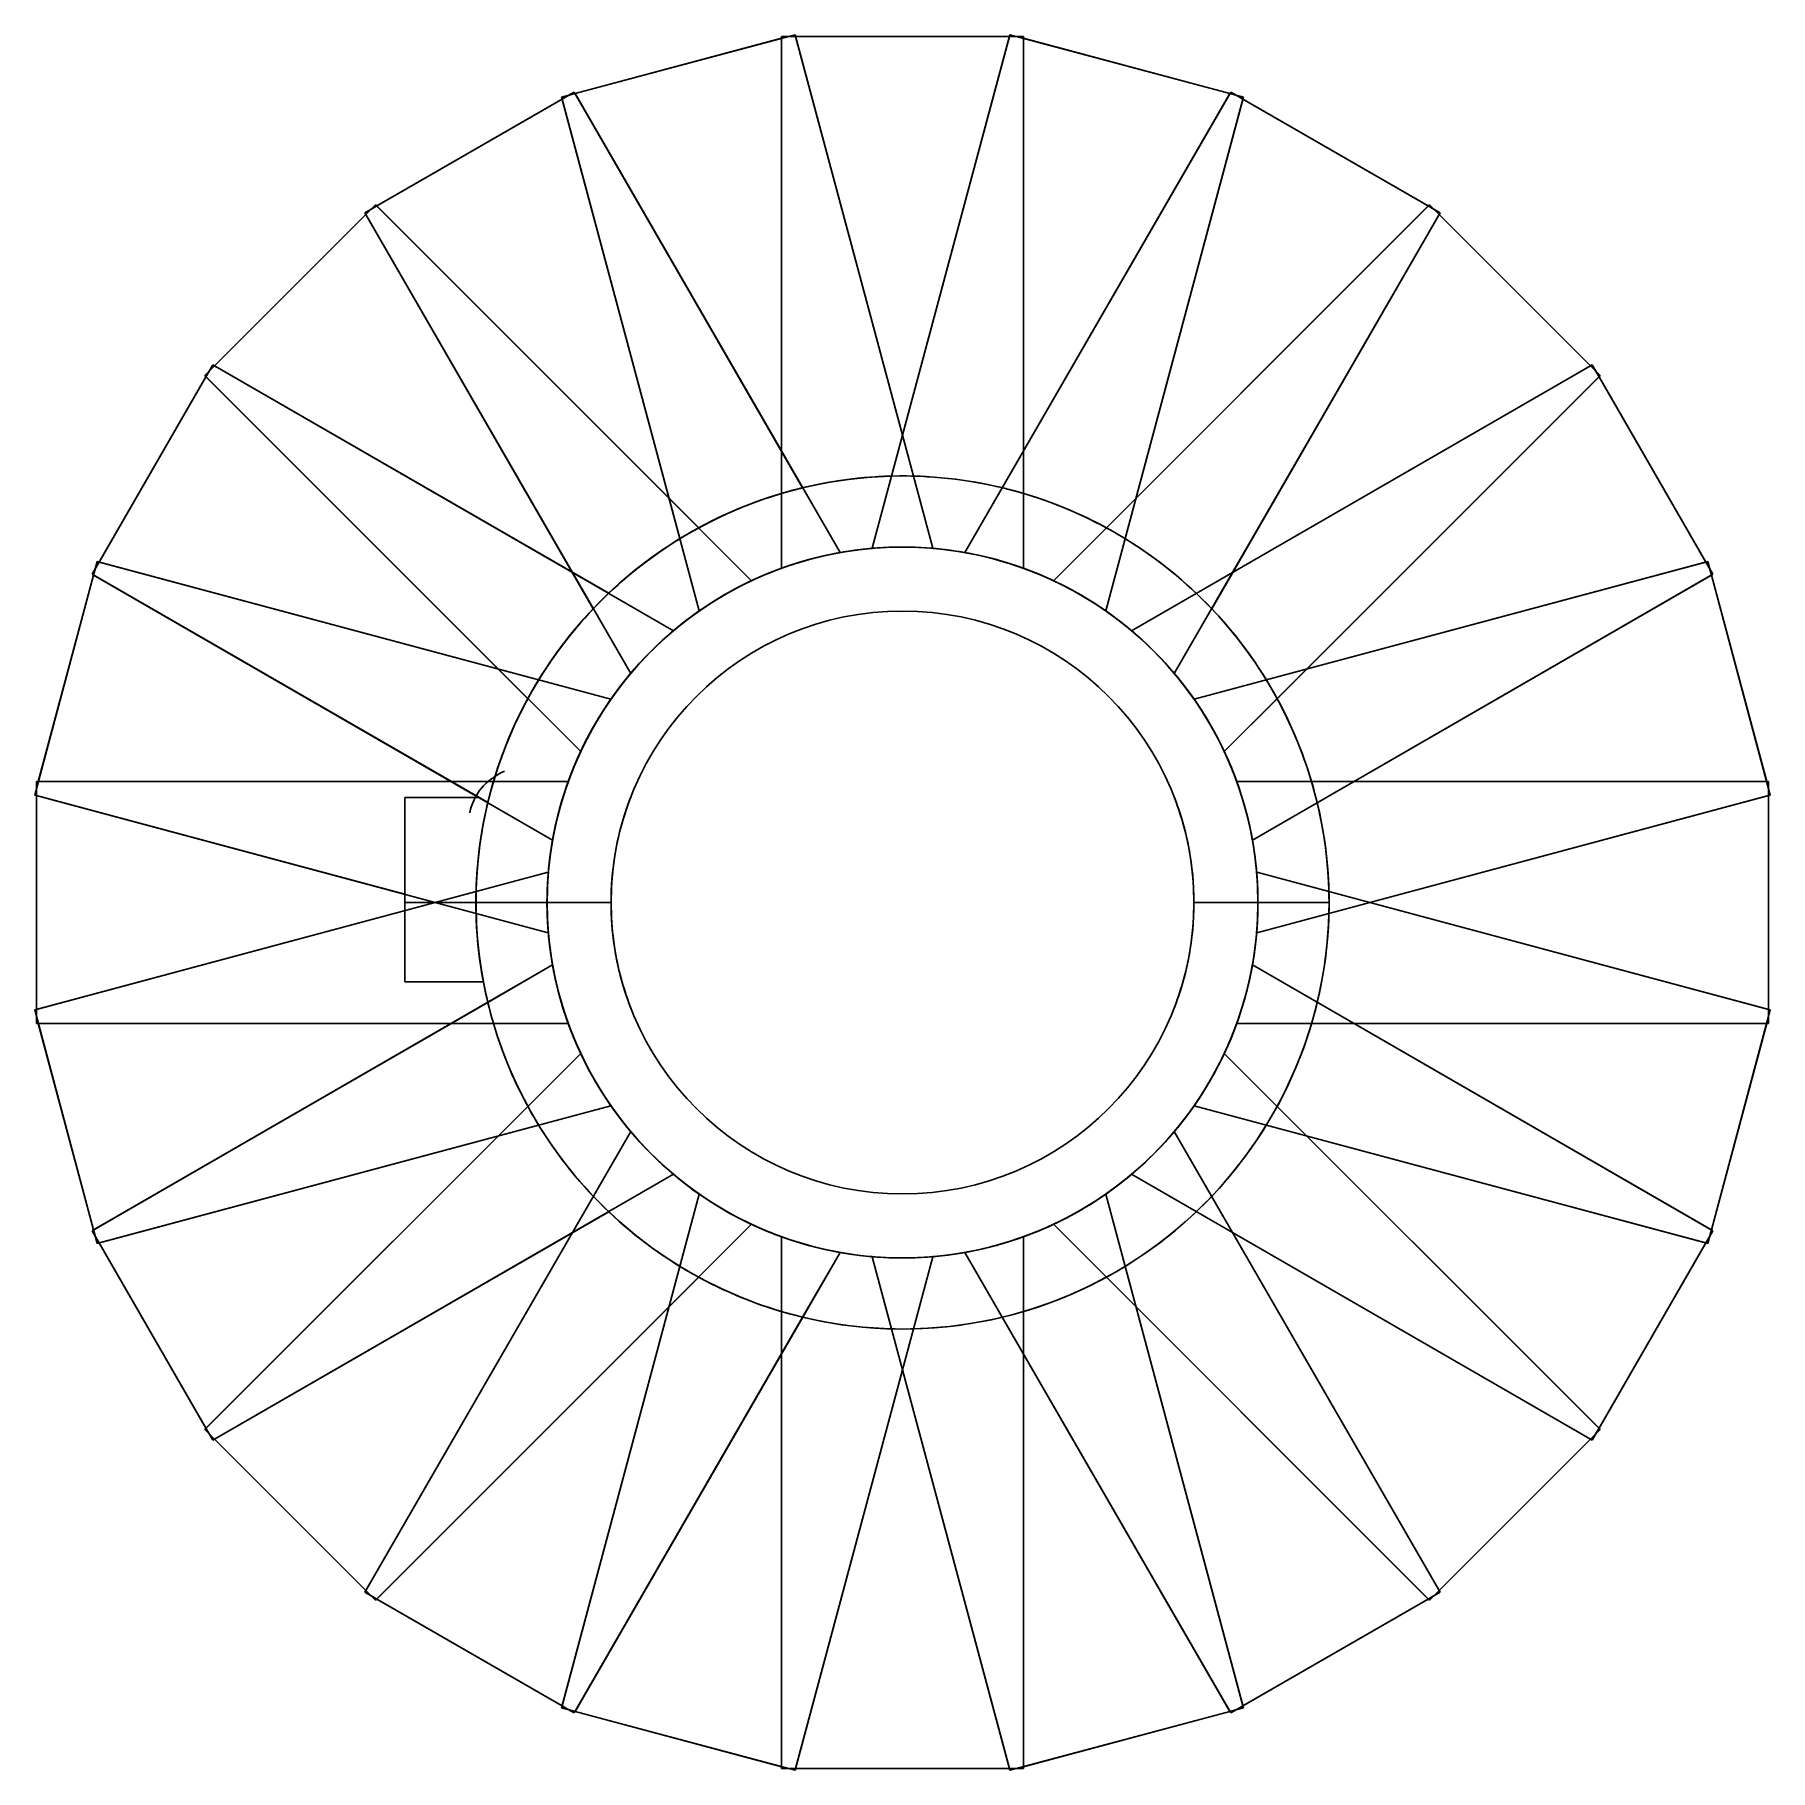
# Model space of a CAD drawing. Header units: millimetres. Extents: x -12.2 to 12.2, y -12.2 to 12.2.
import ezdxf

# ---------------------------------------------------------------- set-up
doc = ezdxf.new("R2010")
doc.units = ezdxf.units.MM
doc.layers.add('Part', color=7, linetype='CONTINUOUS')

msp = doc.modelspace()

# ---------------------------------------------------------------- linework, layer by layer
at = {"layer": 'Part'}
for p, q in [((-1.511, 12.207, 97.25), (-4.606, 11.378, 97.25)), ((-1.511, 12.207, 25.25), (-4.606, 11.378, 25.25)), ((-1.511, 12.207, 43.25), (-4.606, 11.378, 43.25)), ((-1.511, 12.207, 61.25), (-4.606, 11.378, 61.25)), ((-1.511, 12.207, 79.25), (-4.606, 11.378, 79.25)), ((-1.511, 12.207, 97.25), (-4.606, 11.378, 97.25)), ((-1.511, 12.207, 79.25), (-4.606, 11.378, 79.25)), ((-1.511, 12.207, 61.25), (-4.606, 11.378, 61.25)), ((-1.511, 12.207, 43.25), (-4.606, 11.378, 43.25)), ((-1.511, 12.207, 25.25), (-4.606, 11.378, 25.25)), ((-1.511, 12.207, 7.25), (-4.606, 11.378, 7.25)), ((-1.511, 12.207, 7.25), (-4.606, 11.378, 7.25)), ((-1.511, 12.207, 95.25), (-1.604, 12.182, 95.25)), ((-1.511, 12.207, 95.25), (-1.604, 12.182, 95.25)), ((-1.511, 12.207, 77.25), (-1.604, 12.182, 77.25)), ((-1.511, 12.207, 59.25), (-1.604, 12.182, 59.25)), ((-1.511, 12.207, 41.25), (-1.604, 12.182, 41.25)), ((-1.511, 12.207, 23.25), (-1.604, 12.182, 23.25)), ((-1.511, 12.207, 23.25), (-1.604, 12.182, 23.25)), ((-1.511, 12.207, 41.25), (-1.604, 12.182, 41.25)), ((-1.511, 12.207, 59.25), (-1.604, 12.182, 59.25)), ((-1.511, 12.207, 77.25), (-1.604, 12.182, 77.25)), ((-1.511, 12.207, 5.25), (-1.604, 12.182, 5.25)), ((-1.511, 12.207, 5.25), (-1.604, 12.182, 5.25)), ((-1.504, 12.182, 95.25), (-1.511, 12.207, 95.25)), ((-1.511, 12.207, 95.25), (-1.511, 12.207, 97.25)), ((0.425, 4.982, 97.25), (-1.511, 12.207, 97.25)), ((0.425, 4.982, 97.25), (-1.511, 12.207, 97.25)), ((-1.504, 12.182, 23.25), (-1.511, 12.207, 23.25)), ((-1.511, 12.207, 23.25), (-1.511, 12.207, 25.25)), ((0.425, 4.982, 25.25), (-1.511, 12.207, 25.25)), ((0.425, 4.982, 25.25), (-1.511, 12.207, 25.25)), ((-1.504, 12.182, 41.25), (-1.511, 12.207, 41.25)), ((-1.511, 12.207, 41.25), (-1.511, 12.207, 43.25)), ((0.425, 4.982, 43.25), (-1.511, 12.207, 43.25)), ((0.425, 4.982, 43.25), (-1.511, 12.207, 43.25)), ((-1.504, 12.182, 59.25), (-1.511, 12.207, 59.25)), ((-1.511, 12.207, 59.25), (-1.511, 12.207, 61.25)), ((0.425, 4.982, 61.25), (-1.511, 12.207, 61.25)), ((0.425, 4.982, 61.25), (-1.511, 12.207, 61.25)), ((-1.504, 12.182, 77.25), (-1.511, 12.207, 77.25)), ((-1.511, 12.207, 77.25), (-1.511, 12.207, 79.25)), ((0.425, 4.982, 79.25), (-1.511, 12.207, 79.25)), ((0.425, 4.982, 79.25), (-1.511, 12.207, 79.25)), ((-1.504, 12.182, 95.25), (-1.511, 12.207, 95.25)), ((-1.511, 12.207, 95.25), (-1.511, 12.207, 97.25)), ((-1.511, 12.207, 77.25), (-1.511, 12.207, 79.25)), ((-1.511, 12.207, 59.25), (-1.511, 12.207, 61.25)), ((-1.511, 12.207, 41.25), (-1.511, 12.207, 43.25)), ((-1.511, 12.207, 23.25), (-1.511, 12.207, 25.25)), ((-1.504, 12.182, 23.25), (-1.511, 12.207, 23.25)), ((-1.504, 12.182, 41.25), (-1.511, 12.207, 41.25)), ((-1.504, 12.182, 59.25), (-1.511, 12.207, 59.25)), ((-1.504, 12.182, 77.25), (-1.511, 12.207, 77.25)), ((0.153, 5.998, 7.25), (-1.511, 12.207, 7.25)), ((-1.504, 12.182, 5.25), (-1.511, 12.207, 5.25)), ((-1.511, 12.207, 5.25), (-1.511, 12.207, 7.25)), ((0.153, 5.998, 7.25), (-1.511, 12.207, 7.25)), ((-1.511, 12.207, 5.25), (-1.511, 12.207, 7.25)), ((-1.504, 12.182, 5.25), (-1.511, 12.207, 5.25)), ((-0.425, 4.982, 93.75), (1.511, 12.207, 93.75)), ((-0.425, 4.982, 93.75), (1.511, 12.207, 93.75)), ((-0.425, 4.982, 75.75), (1.511, 12.207, 75.75)), ((-0.425, 4.982, 75.75), (1.511, 12.207, 75.75)), ((-0.425, 4.982, 57.75), (1.511, 12.207, 57.75)), ((-0.425, 4.982, 57.75), (1.511, 12.207, 57.75)), ((-0.425, 4.982, 39.75), (1.511, 12.207, 39.75)), ((-0.425, 4.982, 39.75), (1.511, 12.207, 39.75)), ((-0.425, 4.982, 21.75), (1.511, 12.207, 21.75)), ((-0.425, 4.982, 21.75), (1.511, 12.207, 21.75)), ((-0.425, 4.982, 3.75), (1.511, 12.207, 3.75)), ((-0.425, 4.982, 3.75), (1.511, 12.207, 3.75)), ((1.504, 12.182, 95.75), (1.511, 12.207, 95.75)), ((1.504, 12.182, 77.75), (1.511, 12.207, 77.75)), ((1.504, 12.182, 59.75), (1.511, 12.207, 59.75)), ((1.504, 12.182, 41.75), (1.511, 12.207, 41.75)), ((1.504, 12.182, 23.75), (1.511, 12.207, 23.75)), ((1.504, 12.182, 95.75), (1.511, 12.207, 95.75)), ((1.504, 12.182, 77.75), (1.511, 12.207, 77.75)), ((1.504, 12.182, 59.75), (1.511, 12.207, 59.75)), ((1.504, 12.182, 41.75), (1.511, 12.207, 41.75)), ((1.504, 12.182, 23.75), (1.511, 12.207, 23.75)), ((1.504, 12.182, 5.75), (1.511, 12.207, 5.75)), ((1.504, 12.182, 5.75), (1.511, 12.207, 5.75)), ((1.511, 12.207, 93.75), (1.511, 12.207, 95.75)), ((4.606, 11.378, 93.75), (1.511, 12.207, 93.75)), ((1.511, 12.207, 75.75), (1.511, 12.207, 77.75)), ((4.606, 11.378, 75.75), (1.511, 12.207, 75.75)), ((1.511, 12.207, 57.75), (1.511, 12.207, 59.75)), ((4.606, 11.378, 57.75), (1.511, 12.207, 57.75)), ((1.511, 12.207, 39.75), (1.511, 12.207, 41.75)), ((4.606, 11.378, 39.75), (1.511, 12.207, 39.75)), ((1.511, 12.207, 21.75), (1.511, 12.207, 23.75)), ((4.606, 11.378, 21.75), (1.511, 12.207, 21.75)), ((1.604, 12.182, 95.75), (1.511, 12.207, 95.75)), ((1.511, 12.207, 93.75), (1.511, 12.207, 95.75)), ((4.606, 11.378, 93.75), (1.511, 12.207, 93.75)), ((1.604, 12.182, 95.75), (1.511, 12.207, 95.75)), ((1.604, 12.182, 77.75), (1.511, 12.207, 77.75)), ((1.511, 12.207, 75.75), (1.511, 12.207, 77.75)), ((4.606, 11.378, 75.75), (1.511, 12.207, 75.75)), ((1.604, 12.182, 77.75), (1.511, 12.207, 77.75)), ((1.604, 12.182, 59.75), (1.511, 12.207, 59.75)), ((1.511, 12.207, 57.75), (1.511, 12.207, 59.75)), ((4.606, 11.378, 57.75), (1.511, 12.207, 57.75)), ((1.604, 12.182, 59.75), (1.511, 12.207, 59.75)), ((1.604, 12.182, 41.75), (1.511, 12.207, 41.75)), ((1.511, 12.207, 39.75), (1.511, 12.207, 41.75)), ((4.606, 11.378, 39.75), (1.511, 12.207, 39.75)), ((1.604, 12.182, 41.75), (1.511, 12.207, 41.75)), ((1.604, 12.182, 23.75), (1.511, 12.207, 23.75)), ((1.511, 12.207, 21.75), (1.511, 12.207, 23.75)), ((4.606, 11.378, 21.75), (1.511, 12.207, 21.75)), ((1.604, 12.182, 23.75), (1.511, 12.207, 23.75)), ((1.511, 12.207, 3.75), (1.511, 12.207, 5.75)), ((1.604, 12.182, 5.75), (1.511, 12.207, 5.75)), ((1.511, 12.207, 3.75), (1.511, 12.207, 5.75)), ((4.606, 11.378, 3.75), (1.511, 12.207, 3.75)), ((4.606, 11.378, 3.75), (1.511, 12.207, 3.75)), ((1.604, 12.182, 5.75), (1.511, 12.207, 5.75)), ((-1.7, 12.156, 95.25), (-4.795, 11.327, 95.25)), ((-1.7, 12.156, 77.25), (-4.795, 11.327, 77.25)), ((-1.7, 12.156, 59.25), (-4.795, 11.327, 59.25)), ((-1.7, 12.156, 41.25), (-4.795, 11.327, 41.25)), ((-1.7, 12.156, 23.25), (-4.795, 11.327, 23.25)), ((-1.7, 12.156, 95.25), (-4.795, 11.327, 95.25)), ((-1.7, 12.156, 77.25), (-4.795, 11.327, 77.25)), ((-1.7, 12.156, 59.25), (-4.795, 11.327, 59.25)), ((-1.7, 12.156, 41.25), (-4.795, 11.327, 41.25)), ((-1.7, 12.156, 23.25), (-4.795, 11.327, 23.25)), ((-1.7, 12.156, 5.25), (-4.795, 11.327, 5.25)), ((-1.7, 12.156, 5.25), (-4.795, 11.327, 5.25)), ((-1.7, 4.702, 94.5), (-1.7, 12.182, 94.5)), ((-1.7, 12.182, 94.5), (-1.7, 12.182, 96.5)), ((-1.7, 12.156, 96.5), (-1.7, 12.182, 96.5)), ((-1.7, 4.702, 94.5), (-1.7, 12.182, 94.5)), ((1.504, 12.182, 94.5), (-1.7, 12.182, 94.5)), ((-1.7, 4.702, 76.5), (-1.7, 12.182, 76.5)), ((-1.7, 12.182, 76.5), (-1.7, 12.182, 78.5)), ((-1.7, 12.156, 78.5), (-1.7, 12.182, 78.5)), ((-1.7, 4.702, 76.5), (-1.7, 12.182, 76.5)), ((1.504, 12.182, 76.5), (-1.7, 12.182, 76.5)), ((-1.7, 4.702, 58.5), (-1.7, 12.182, 58.5)), ((-1.7, 12.182, 58.5), (-1.7, 12.182, 60.5)), ((-1.7, 12.156, 60.5), (-1.7, 12.182, 60.5)), ((-1.7, 4.702, 58.5), (-1.7, 12.182, 58.5)), ((1.504, 12.182, 58.5), (-1.7, 12.182, 58.5)), ((-1.7, 4.702, 40.5), (-1.7, 12.182, 40.5)), ((-1.7, 12.182, 40.5), (-1.7, 12.182, 42.5)), ((-1.7, 12.156, 42.5), (-1.7, 12.182, 42.5)), ((-1.7, 4.702, 40.5), (-1.7, 12.182, 40.5)), ((1.504, 12.182, 40.5), (-1.7, 12.182, 40.5)), ((-1.7, 4.702, 22.5), (-1.7, 12.182, 22.5)), ((-1.7, 12.182, 22.5), (-1.7, 12.182, 24.5)), ((-1.7, 12.156, 24.5), (-1.7, 12.182, 24.5)), ((-1.7, 4.702, 22.5), (-1.7, 12.182, 22.5)), ((1.504, 12.182, 22.5), (-1.7, 12.182, 22.5)), ((-1.604, 12.182, 96.5), (-1.7, 12.182, 96.5)), ((-1.7, 12.182, 94.5), (-1.7, 12.182, 96.5)), ((1.504, 12.182, 94.5), (-1.7, 12.182, 94.5)), ((-1.604, 12.182, 96.5), (-1.7, 12.156, 96.5)), ((-1.604, 12.182, 96.5), (-1.7, 12.156, 96.5)), ((-1.7, 12.156, 96.5), (-1.7, 12.182, 96.5)), ((-1.604, 12.182, 96.5), (-1.7, 12.182, 96.5)), ((-1.604, 12.182, 78.5), (-1.7, 12.156, 78.5)), ((-1.604, 12.182, 78.5), (-1.7, 12.182, 78.5)), ((-1.7, 12.182, 76.5), (-1.7, 12.182, 78.5)), ((1.504, 12.182, 76.5), (-1.7, 12.182, 76.5)), ((-1.604, 12.182, 78.5), (-1.7, 12.156, 78.5)), ((-1.7, 12.156, 78.5), (-1.7, 12.182, 78.5)), ((-1.604, 12.182, 78.5), (-1.7, 12.182, 78.5)), ((-1.604, 12.182, 60.5), (-1.7, 12.156, 60.5)), ((-1.604, 12.182, 60.5), (-1.7, 12.182, 60.5)), ((-1.7, 12.182, 58.5), (-1.7, 12.182, 60.5)), ((1.504, 12.182, 58.5), (-1.7, 12.182, 58.5)), ((-1.604, 12.182, 60.5), (-1.7, 12.156, 60.5)), ((-1.7, 12.156, 60.5), (-1.7, 12.182, 60.5)), ((-1.604, 12.182, 60.5), (-1.7, 12.182, 60.5)), ((-1.604, 12.182, 42.5), (-1.7, 12.156, 42.5)), ((-1.604, 12.182, 42.5), (-1.7, 12.182, 42.5)), ((-1.7, 12.182, 40.5), (-1.7, 12.182, 42.5)), ((1.504, 12.182, 40.5), (-1.7, 12.182, 40.5)), ((-1.604, 12.182, 42.5), (-1.7, 12.156, 42.5)), ((-1.7, 12.156, 42.5), (-1.7, 12.182, 42.5)), ((-1.604, 12.182, 42.5), (-1.7, 12.182, 42.5)), ((-1.604, 12.182, 24.5), (-1.7, 12.156, 24.5)), ((-1.604, 12.182, 24.5), (-1.7, 12.182, 24.5)), ((-1.7, 12.182, 22.5), (-1.7, 12.182, 24.5)), ((1.504, 12.182, 22.5), (-1.7, 12.182, 22.5)), ((-1.604, 12.182, 24.5), (-1.7, 12.156, 24.5)), ((-1.7, 12.156, 24.5), (-1.7, 12.182, 24.5)), ((-1.604, 12.182, 24.5), (-1.7, 12.182, 24.5)), ((-1.7, 5.754, 4.5), (-1.7, 12.182, 4.5)), ((1.504, 12.182, 4.5), (-1.7, 12.182, 4.5)), ((-1.7, 5.754, 4.5), (-1.7, 12.182, 4.5)), ((-1.7, 12.182, 4.5), (-1.7, 12.182, 6.5)), ((-1.7, 12.156, 6.5), (-1.7, 12.182, 6.5)), ((-1.604, 12.182, 6.5), (-1.7, 12.156, 6.5)), ((-1.604, 12.182, 6.5), (-1.7, 12.182, 6.5)), ((-1.7, 12.182, 4.5), (-1.7, 12.182, 6.5)), ((1.504, 12.182, 4.5), (-1.7, 12.182, 4.5)), ((-1.604, 12.182, 6.5), (-1.7, 12.156, 6.5)), ((-1.7, 12.156, 6.5), (-1.7, 12.182, 6.5)), ((-1.604, 12.182, 6.5), (-1.7, 12.182, 6.5)), ((-1.7, 4.702, 95.25), (-1.7, 12.156, 95.25)), ((-1.7, 12.156, 96.5), (-1.7, 12.156, 95.25)), ((-1.7, 4.702, 95.25), (-1.7, 12.156, 95.25)), ((-1.7, 4.702, 77.25), (-1.7, 12.156, 77.25)), ((-1.7, 12.156, 78.5), (-1.7, 12.156, 77.25)), ((-1.7, 4.702, 77.25), (-1.7, 12.156, 77.25)), ((-1.7, 4.702, 59.25), (-1.7, 12.156, 59.25)), ((-1.7, 12.156, 60.5), (-1.7, 12.156, 59.25)), ((-1.7, 4.702, 59.25), (-1.7, 12.156, 59.25)), ((-1.7, 4.702, 41.25), (-1.7, 12.156, 41.25)), ((-1.7, 12.156, 42.5), (-1.7, 12.156, 41.25)), ((-1.7, 4.702, 41.25), (-1.7, 12.156, 41.25)), ((-1.7, 4.702, 23.25), (-1.7, 12.156, 23.25)), ((-1.7, 12.156, 24.5), (-1.7, 12.156, 23.25)), ((-1.7, 4.702, 23.25), (-1.7, 12.156, 23.25)), ((-1.7, 12.156, 96.5), (-1.7, 12.156, 95.25)), ((-1.7, 12.156, 78.5), (-1.7, 12.156, 77.25)), ((-1.7, 12.156, 60.5), (-1.7, 12.156, 59.25)), ((-1.7, 12.156, 42.5), (-1.7, 12.156, 41.25)), ((-1.7, 12.156, 24.5), (-1.7, 12.156, 23.25)), ((-1.7, 12.156, 6.5), (-1.7, 12.156, 5.25)), ((-1.7, 5.754, 5.25), (-1.7, 12.156, 5.25)), ((-1.7, 5.754, 5.25), (-1.7, 12.156, 5.25)), ((-1.7, 12.156, 6.5), (-1.7, 12.156, 5.25)), ((-1.604, 12.182, 95.25), (-1.504, 12.182, 95.25)), ((-1.604, 12.182, 95.25), (-1.604, 12.182, 96.5)), ((-1.604, 12.182, 95.25), (-1.504, 12.182, 95.25)), ((-1.604, 12.182, 95.25), (-1.604, 12.182, 96.5)), ((-1.604, 12.182, 77.25), (-1.604, 12.182, 78.5)), ((-1.604, 12.182, 77.25), (-1.504, 12.182, 77.25)), ((-1.604, 12.182, 77.25), (-1.604, 12.182, 78.5)), ((-1.604, 12.182, 59.25), (-1.604, 12.182, 60.5)), ((-1.604, 12.182, 59.25), (-1.504, 12.182, 59.25)), ((-1.604, 12.182, 59.25), (-1.604, 12.182, 60.5)), ((-1.604, 12.182, 41.25), (-1.604, 12.182, 42.5)), ((-1.604, 12.182, 41.25), (-1.504, 12.182, 41.25)), ((-1.604, 12.182, 41.25), (-1.604, 12.182, 42.5)), ((-1.604, 12.182, 23.25), (-1.604, 12.182, 24.5)), ((-1.604, 12.182, 23.25), (-1.504, 12.182, 23.25)), ((-1.604, 12.182, 23.25), (-1.604, 12.182, 24.5)), ((-1.604, 12.182, 23.25), (-1.504, 12.182, 23.25)), ((-1.604, 12.182, 41.25), (-1.504, 12.182, 41.25)), ((-1.604, 12.182, 59.25), (-1.504, 12.182, 59.25)), ((-1.604, 12.182, 77.25), (-1.504, 12.182, 77.25)), ((-1.604, 12.182, 5.25), (-1.604, 12.182, 6.5)), ((-1.604, 12.182, 5.25), (-1.504, 12.182, 5.25)), ((-1.604, 12.182, 5.25), (-1.504, 12.182, 5.25)), ((-1.604, 12.182, 5.25), (-1.604, 12.182, 6.5)), ((-1.504, 12.182, 96.5), (0.425, 4.982, 96.5)), ((1.7, 12.182, 96.5), (-1.504, 12.182, 96.5)), ((-1.504, 12.182, 96.5), (0.425, 4.982, 96.5)), ((-1.504, 12.182, 95.25), (-1.504, 12.182, 96.5)), ((-1.504, 12.182, 24.5), (0.425, 4.982, 24.5)), ((1.7, 12.182, 24.5), (-1.504, 12.182, 24.5)), ((-1.504, 12.182, 24.5), (0.425, 4.982, 24.5)), ((-1.504, 12.182, 23.25), (-1.504, 12.182, 24.5)), ((-1.504, 12.182, 42.5), (0.425, 4.982, 42.5)), ((1.7, 12.182, 42.5), (-1.504, 12.182, 42.5)), ((-1.504, 12.182, 42.5), (0.425, 4.982, 42.5)), ((-1.504, 12.182, 41.25), (-1.504, 12.182, 42.5)), ((-1.504, 12.182, 60.5), (0.425, 4.982, 60.5)), ((1.7, 12.182, 60.5), (-1.504, 12.182, 60.5)), ((-1.504, 12.182, 60.5), (0.425, 4.982, 60.5)), ((-1.504, 12.182, 59.25), (-1.504, 12.182, 60.5)), ((-1.504, 12.182, 78.5), (0.425, 4.982, 78.5)), ((1.7, 12.182, 78.5), (-1.504, 12.182, 78.5)), ((-1.504, 12.182, 78.5), (0.425, 4.982, 78.5)), ((-1.504, 12.182, 77.25), (-1.504, 12.182, 78.5)), ((1.7, 12.182, 96.5), (-1.504, 12.182, 96.5)), ((-1.504, 12.182, 95.25), (-1.504, 12.182, 96.5)), ((1.7, 12.182, 78.5), (-1.504, 12.182, 78.5)), ((-1.504, 12.182, 77.25), (-1.504, 12.182, 78.5)), ((1.7, 12.182, 60.5), (-1.504, 12.182, 60.5)), ((-1.504, 12.182, 59.25), (-1.504, 12.182, 60.5)), ((1.7, 12.182, 42.5), (-1.504, 12.182, 42.5)), ((-1.504, 12.182, 41.25), (-1.504, 12.182, 42.5)), ((1.7, 12.182, 24.5), (-1.504, 12.182, 24.5)), ((-1.504, 12.182, 23.25), (-1.504, 12.182, 24.5)), ((-1.504, 12.182, 6.5), (0.153, 5.998, 6.5)), ((-1.504, 12.182, 5.25), (-1.504, 12.182, 6.5)), ((-1.504, 12.182, 6.5), (0.153, 5.998, 6.5)), ((1.7, 12.182, 6.5), (-1.504, 12.182, 6.5)), ((1.7, 12.182, 6.5), (-1.504, 12.182, 6.5)), ((-1.504, 12.182, 5.25), (-1.504, 12.182, 6.5)), ((-0.425, 4.982, 94.5), (1.504, 12.182, 94.5)), ((-0.425, 4.982, 94.5), (1.504, 12.182, 94.5)), ((-0.425, 4.982, 76.5), (1.504, 12.182, 76.5)), ((-0.425, 4.982, 76.5), (1.504, 12.182, 76.5)), ((-0.425, 4.982, 58.5), (1.504, 12.182, 58.5)), ((-0.425, 4.982, 58.5), (1.504, 12.182, 58.5)), ((-0.425, 4.982, 40.5), (1.504, 12.182, 40.5)), ((-0.425, 4.982, 40.5), (1.504, 12.182, 40.5)), ((-0.425, 4.982, 22.5), (1.504, 12.182, 22.5)), ((-0.425, 4.982, 22.5), (1.504, 12.182, 22.5)), ((-0.153, 5.998, 4.5), (1.504, 12.182, 4.5)), ((-0.153, 5.998, 4.5), (1.504, 12.182, 4.5)), ((1.504, 12.182, 95.75), (1.504, 12.182, 94.5)), ((1.504, 12.182, 77.75), (1.504, 12.182, 76.5)), ((1.504, 12.182, 59.75), (1.504, 12.182, 58.5)), ((1.504, 12.182, 41.75), (1.504, 12.182, 40.5)), ((1.504, 12.182, 23.75), (1.504, 12.182, 22.5)), ((1.504, 12.182, 95.75), (1.504, 12.182, 94.5)), ((1.604, 12.182, 95.75), (1.504, 12.182, 95.75)), ((1.604, 12.182, 95.75), (1.504, 12.182, 95.75)), ((1.504, 12.182, 77.75), (1.504, 12.182, 76.5)), ((1.604, 12.182, 77.75), (1.504, 12.182, 77.75)), ((1.604, 12.182, 77.75), (1.504, 12.182, 77.75)), ((1.504, 12.182, 59.75), (1.504, 12.182, 58.5)), ((1.604, 12.182, 59.75), (1.504, 12.182, 59.75)), ((1.604, 12.182, 59.75), (1.504, 12.182, 59.75)), ((1.504, 12.182, 41.75), (1.504, 12.182, 40.5)), ((1.604, 12.182, 41.75), (1.504, 12.182, 41.75)), ((1.604, 12.182, 41.75), (1.504, 12.182, 41.75)), ((1.504, 12.182, 23.75), (1.504, 12.182, 22.5)), ((1.604, 12.182, 23.75), (1.504, 12.182, 23.75)), ((1.604, 12.182, 23.75), (1.504, 12.182, 23.75)), ((1.504, 12.182, 5.75), (1.504, 12.182, 4.5)), ((1.504, 12.182, 5.75), (1.504, 12.182, 4.5)), ((1.604, 12.182, 5.75), (1.504, 12.182, 5.75)), ((1.604, 12.182, 5.75), (1.504, 12.182, 5.75)), ((1.604, 12.182, 94.5), (1.7, 12.156, 94.5)), ((1.604, 12.182, 94.5), (1.604, 12.182, 95.75)), ((1.604, 12.182, 94.5), (1.7, 12.156, 94.5)), ((1.7, 12.182, 94.5), (1.604, 12.182, 94.5)), ((1.604, 12.182, 94.5), (1.604, 12.182, 95.75)), ((1.7, 12.182, 94.5), (1.604, 12.182, 94.5)), ((1.604, 12.182, 76.5), (1.604, 12.182, 77.75)), ((1.7, 12.182, 76.5), (1.604, 12.182, 76.5)), ((1.604, 12.182, 76.5), (1.7, 12.156, 76.5)), ((1.604, 12.182, 76.5), (1.604, 12.182, 77.75)), ((1.604, 12.182, 58.5), (1.604, 12.182, 59.75)), ((1.7, 12.182, 58.5), (1.604, 12.182, 58.5)), ((1.604, 12.182, 58.5), (1.7, 12.156, 58.5)), ((1.604, 12.182, 58.5), (1.604, 12.182, 59.75)), ((1.604, 12.182, 40.5), (1.604, 12.182, 41.75)), ((1.7, 12.182, 40.5), (1.604, 12.182, 40.5)), ((1.604, 12.182, 40.5), (1.7, 12.156, 40.5)), ((1.604, 12.182, 40.5), (1.604, 12.182, 41.75)), ((1.604, 12.182, 22.5), (1.604, 12.182, 23.75)), ((1.7, 12.182, 22.5), (1.604, 12.182, 22.5)), ((1.604, 12.182, 22.5), (1.7, 12.156, 22.5)), ((1.604, 12.182, 22.5), (1.604, 12.182, 23.75)), ((1.604, 12.182, 22.5), (1.7, 12.156, 22.5)), ((1.7, 12.182, 22.5), (1.604, 12.182, 22.5)), ((1.604, 12.182, 40.5), (1.7, 12.156, 40.5)), ((1.7, 12.182, 40.5), (1.604, 12.182, 40.5)), ((1.604, 12.182, 58.5), (1.7, 12.156, 58.5)), ((1.7, 12.182, 58.5), (1.604, 12.182, 58.5)), ((1.604, 12.182, 76.5), (1.7, 12.156, 76.5)), ((1.7, 12.182, 76.5), (1.604, 12.182, 76.5)), ((1.604, 12.182, 4.5), (1.604, 12.182, 5.75)), ((1.7, 12.182, 4.5), (1.604, 12.182, 4.5)), ((1.604, 12.182, 4.5), (1.7, 12.156, 4.5)), ((1.7, 12.182, 4.5), (1.604, 12.182, 4.5)), ((1.604, 12.182, 4.5), (1.7, 12.156, 4.5)), ((1.604, 12.182, 4.5), (1.604, 12.182, 5.75)), ((1.7, 12.156, 94.5), (1.7, 12.182, 94.5)), ((1.7, 12.182, 94.5), (1.7, 12.182, 96.5)), ((1.7, 4.702, 96.5), (1.7, 12.182, 96.5)), ((1.7, 4.702, 96.5), (1.7, 12.182, 96.5)), ((1.7, 12.156, 22.5), (1.7, 12.182, 22.5)), ((1.7, 12.182, 22.5), (1.7, 12.182, 24.5)), ((1.7, 4.702, 24.5), (1.7, 12.182, 24.5)), ((1.7, 4.702, 24.5), (1.7, 12.182, 24.5)), ((1.7, 12.156, 40.5), (1.7, 12.182, 40.5)), ((1.7, 12.182, 40.5), (1.7, 12.182, 42.5)), ((1.7, 4.702, 42.5), (1.7, 12.182, 42.5)), ((1.7, 4.702, 42.5), (1.7, 12.182, 42.5)), ((1.7, 12.156, 58.5), (1.7, 12.182, 58.5)), ((1.7, 12.182, 58.5), (1.7, 12.182, 60.5)), ((1.7, 4.702, 60.5), (1.7, 12.182, 60.5)), ((1.7, 4.702, 60.5), (1.7, 12.182, 60.5)), ((1.7, 12.156, 76.5), (1.7, 12.182, 76.5)), ((1.7, 12.182, 76.5), (1.7, 12.182, 78.5)), ((1.7, 4.702, 78.5), (1.7, 12.182, 78.5)), ((1.7, 4.702, 78.5), (1.7, 12.182, 78.5)), ((1.7, 12.156, 94.5), (1.7, 12.182, 94.5)), ((1.7, 12.182, 94.5), (1.7, 12.182, 96.5)), ((1.7, 12.182, 76.5), (1.7, 12.182, 78.5)), ((1.7, 12.182, 58.5), (1.7, 12.182, 60.5)), ((1.7, 12.182, 40.5), (1.7, 12.182, 42.5)), ((1.7, 12.182, 22.5), (1.7, 12.182, 24.5)), ((1.7, 12.156, 22.5), (1.7, 12.182, 22.5)), ((1.7, 12.156, 40.5), (1.7, 12.182, 40.5)), ((1.7, 12.156, 58.5), (1.7, 12.182, 58.5)), ((1.7, 12.156, 76.5), (1.7, 12.182, 76.5)), ((1.7, 5.754, 6.5), (1.7, 12.182, 6.5)), ((1.7, 12.156, 4.5), (1.7, 12.182, 4.5)), ((1.7, 12.182, 4.5), (1.7, 12.182, 6.5)), ((1.7, 5.754, 6.5), (1.7, 12.182, 6.5)), ((1.7, 12.182, 4.5), (1.7, 12.182, 6.5)), ((1.7, 12.156, 4.5), (1.7, 12.182, 4.5)), ((1.7, 12.156, 95.75), (1.7, 4.702, 95.75)), ((4.795, 11.327, 95.75), (1.7, 12.156, 95.75)), ((1.7, 12.156, 95.75), (1.7, 4.702, 95.75)), ((1.7, 12.156, 94.5), (1.7, 12.156, 95.75)), ((1.7, 12.156, 23.75), (1.7, 4.702, 23.75)), ((4.795, 11.327, 23.75), (1.7, 12.156, 23.75)), ((1.7, 12.156, 23.75), (1.7, 4.702, 23.75)), ((1.7, 12.156, 22.5), (1.7, 12.156, 23.75)), ((1.7, 12.156, 41.75), (1.7, 4.702, 41.75)), ((4.795, 11.327, 41.75), (1.7, 12.156, 41.75)), ((1.7, 12.156, 41.75), (1.7, 4.702, 41.75)), ((1.7, 12.156, 40.5), (1.7, 12.156, 41.75)), ((1.7, 12.156, 59.75), (1.7, 4.702, 59.75)), ((4.795, 11.327, 59.75), (1.7, 12.156, 59.75)), ((1.7, 12.156, 59.75), (1.7, 4.702, 59.75)), ((1.7, 12.156, 58.5), (1.7, 12.156, 59.75)), ((1.7, 12.156, 77.75), (1.7, 4.702, 77.75)), ((4.795, 11.327, 77.75), (1.7, 12.156, 77.75)), ((1.7, 12.156, 77.75), (1.7, 4.702, 77.75)), ((1.7, 12.156, 76.5), (1.7, 12.156, 77.75)), ((4.795, 11.327, 95.75), (1.7, 12.156, 95.75)), ((1.7, 12.156, 94.5), (1.7, 12.156, 95.75)), ((4.795, 11.327, 77.75), (1.7, 12.156, 77.75)), ((1.7, 12.156, 76.5), (1.7, 12.156, 77.75)), ((4.795, 11.327, 59.75), (1.7, 12.156, 59.75)), ((1.7, 12.156, 58.5), (1.7, 12.156, 59.75)), ((4.795, 11.327, 41.75), (1.7, 12.156, 41.75)), ((1.7, 12.156, 40.5), (1.7, 12.156, 41.75)), ((4.795, 11.327, 23.75), (1.7, 12.156, 23.75)), ((1.7, 12.156, 22.5), (1.7, 12.156, 23.75)), ((1.7, 12.156, 5.75), (1.7, 5.754, 5.75)), ((1.7, 12.156, 4.5), (1.7, 12.156, 5.75)), ((1.7, 12.156, 5.75), (1.7, 5.754, 5.75)), ((4.795, 11.327, 5.75), (1.7, 12.156, 5.75)), ((4.795, 11.327, 5.75), (1.7, 12.156, 5.75)), ((1.7, 12.156, 4.5), (1.7, 12.156, 5.75)), ((-4.788, 11.302, 96), (-7.563, 9.7, 96)), ((-4.788, 11.302, 78), (-7.563, 9.7, 78)), ((-4.788, 11.302, 60), (-7.563, 9.7, 60)), ((-4.788, 11.302, 42), (-7.563, 9.7, 42)), ((-4.788, 11.302, 24), (-7.563, 9.7, 24)), ((-4.788, 11.302, 96), (-7.563, 9.7, 96)), ((-4.788, 11.302, 78), (-7.563, 9.7, 78)), ((-4.788, 11.302, 60), (-7.563, 9.7, 60)), ((-4.788, 11.302, 42), (-7.563, 9.7, 42)), ((-4.788, 11.302, 24), (-7.563, 9.7, 24)), ((-4.788, 11.302, 6), (-7.563, 9.7, 6)), ((-4.788, 11.302, 6), (-7.563, 9.7, 6)), ((-4.619, 11.4, 98), (-7.394, 9.798, 98)), ((-4.619, 11.4, 26), (-7.394, 9.798, 26)), ((-4.619, 11.4, 44), (-7.394, 9.798, 44)), ((-4.619, 11.4, 62), (-7.394, 9.798, 62)), ((-4.619, 11.4, 80), (-7.394, 9.798, 80)), ((-4.619, 11.4, 98), (-7.394, 9.798, 98)), ((-4.619, 11.4, 80), (-7.394, 9.798, 80)), ((-4.619, 11.4, 62), (-7.394, 9.798, 62)), ((-4.619, 11.4, 44), (-7.394, 9.798, 44)), ((-4.619, 11.4, 26), (-7.394, 9.798, 26)), ((-4.619, 11.4, 8), (-7.394, 9.798, 8)), ((-4.619, 11.4, 8), (-7.394, 9.798, 8)), ((-4.702, 11.352, 97.25), (-4.795, 11.327, 97.25)), ((-4.702, 11.352, 97.25), (-4.795, 11.327, 97.25)), ((-4.702, 11.352, 79.25), (-4.795, 11.327, 79.25)), ((-4.702, 11.352, 79.25), (-4.795, 11.327, 79.25)), ((-4.702, 11.352, 61.25), (-4.795, 11.327, 61.25)), ((-4.702, 11.352, 61.25), (-4.795, 11.327, 61.25)), ((-4.702, 11.352, 43.25), (-4.795, 11.327, 43.25)), ((-4.702, 11.352, 43.25), (-4.795, 11.327, 43.25)), ((-4.702, 11.352, 25.25), (-4.795, 11.327, 25.25)), ((-4.702, 11.352, 25.25), (-4.795, 11.327, 25.25)), ((-4.702, 11.352, 7.25), (-4.795, 11.327, 7.25)), ((-4.702, 11.352, 7.25), (-4.795, 11.327, 7.25)), ((-2.859, 4.102, 95.25), (-4.795, 11.327, 95.25)), ((-4.795, 11.327, 95.25), (-4.795, 11.327, 97.25)), ((-4.788, 11.302, 97.25), (-4.795, 11.327, 97.25)), ((-2.859, 4.102, 95.25), (-4.795, 11.327, 95.25)), ((-2.859, 4.102, 77.25), (-4.795, 11.327, 77.25)), ((-4.795, 11.327, 77.25), (-4.795, 11.327, 79.25)), ((-4.788, 11.302, 79.25), (-4.795, 11.327, 79.25)), ((-2.859, 4.102, 77.25), (-4.795, 11.327, 77.25)), ((-2.859, 4.102, 59.25), (-4.795, 11.327, 59.25)), ((-4.795, 11.327, 59.25), (-4.795, 11.327, 61.25)), ((-4.788, 11.302, 61.25), (-4.795, 11.327, 61.25)), ((-2.859, 4.102, 59.25), (-4.795, 11.327, 59.25)), ((-2.859, 4.102, 41.25), (-4.795, 11.327, 41.25)), ((-4.795, 11.327, 41.25), (-4.795, 11.327, 43.25)), ((-4.788, 11.302, 43.25), (-4.795, 11.327, 43.25)), ((-2.859, 4.102, 41.25), (-4.795, 11.327, 41.25)), ((-2.859, 4.102, 23.25), (-4.795, 11.327, 23.25)), ((-4.795, 11.327, 23.25), (-4.795, 11.327, 25.25)), ((-4.788, 11.302, 25.25), (-4.795, 11.327, 25.25)), ((-2.859, 4.102, 23.25), (-4.795, 11.327, 23.25)), ((-4.795, 11.327, 95.25), (-4.795, 11.327, 97.25)), ((-4.788, 11.302, 97.25), (-4.795, 11.327, 97.25)), ((-4.795, 11.327, 77.25), (-4.795, 11.327, 79.25)), ((-4.788, 11.302, 79.25), (-4.795, 11.327, 79.25)), ((-4.795, 11.327, 59.25), (-4.795, 11.327, 61.25)), ((-4.788, 11.302, 61.25), (-4.795, 11.327, 61.25)), ((-4.795, 11.327, 41.25), (-4.795, 11.327, 43.25)), ((-4.788, 11.302, 43.25), (-4.795, 11.327, 43.25)), ((-4.795, 11.327, 23.25), (-4.795, 11.327, 25.25)), ((-4.788, 11.302, 25.25), (-4.795, 11.327, 25.25)), ((-3.131, 5.118, 5.25), (-4.795, 11.327, 5.25)), ((-3.131, 5.118, 5.25), (-4.795, 11.327, 5.25)), ((-4.795, 11.327, 5.25), (-4.795, 11.327, 7.25)), ((-4.788, 11.302, 7.25), (-4.795, 11.327, 7.25)), ((-4.795, 11.327, 5.25), (-4.795, 11.327, 7.25)), ((-4.788, 11.302, 7.25), (-4.795, 11.327, 7.25)), ((-4.702, 11.352, 97.25), (-4.788, 11.302, 97.25)), ((-4.702, 11.352, 97.25), (-4.788, 11.302, 97.25)), ((-4.702, 11.352, 79.25), (-4.788, 11.302, 79.25)), ((-4.702, 11.352, 79.25), (-4.788, 11.302, 79.25)), ((-4.702, 11.352, 61.25), (-4.788, 11.302, 61.25)), ((-4.702, 11.352, 61.25), (-4.788, 11.302, 61.25)), ((-4.702, 11.352, 43.25), (-4.788, 11.302, 43.25)), ((-4.702, 11.352, 43.25), (-4.788, 11.302, 43.25)), ((-4.702, 11.352, 25.25), (-4.788, 11.302, 25.25)), ((-4.702, 11.352, 25.25), (-4.788, 11.302, 25.25)), ((-4.702, 11.352, 7.25), (-4.788, 11.302, 7.25)), ((-4.702, 11.352, 7.25), (-4.788, 11.302, 7.25)), ((-2.859, 4.102, 96), (-4.788, 11.302, 96)), ((-4.788, 11.302, 97.25), (-4.788, 11.302, 96)), ((-2.859, 4.102, 96), (-4.788, 11.302, 96)), ((-2.859, 4.102, 78), (-4.788, 11.302, 78)), ((-4.788, 11.302, 79.25), (-4.788, 11.302, 78)), ((-2.859, 4.102, 78), (-4.788, 11.302, 78)), ((-2.859, 4.102, 60), (-4.788, 11.302, 60)), ((-4.788, 11.302, 61.25), (-4.788, 11.302, 60)), ((-2.859, 4.102, 60), (-4.788, 11.302, 60)), ((-2.859, 4.102, 42), (-4.788, 11.302, 42)), ((-4.788, 11.302, 43.25), (-4.788, 11.302, 42)), ((-2.859, 4.102, 42), (-4.788, 11.302, 42)), ((-2.859, 4.102, 24), (-4.788, 11.302, 24)), ((-4.788, 11.302, 25.25), (-4.788, 11.302, 24)), ((-2.859, 4.102, 24), (-4.788, 11.302, 24)), ((-4.788, 11.302, 97.25), (-4.788, 11.302, 96)), ((-4.788, 11.302, 79.25), (-4.788, 11.302, 78)), ((-4.788, 11.302, 61.25), (-4.788, 11.302, 60)), ((-4.788, 11.302, 43.25), (-4.788, 11.302, 42)), ((-4.788, 11.302, 25.25), (-4.788, 11.302, 24)), ((-4.788, 11.302, 7.25), (-4.788, 11.302, 6)), ((-3.131, 5.118, 6), (-4.788, 11.302, 6)), ((-3.131, 5.118, 6), (-4.788, 11.302, 6)), ((-4.788, 11.302, 7.25), (-4.788, 11.302, 6)), ((-4.619, 11.4, 96), (-4.702, 11.352, 96)), ((-4.619, 11.4, 96), (-4.702, 11.352, 96)), ((-4.619, 11.4, 78), (-4.702, 11.352, 78)), ((-4.619, 11.4, 60), (-4.702, 11.352, 60)), ((-4.619, 11.4, 42), (-4.702, 11.352, 42)), ((-4.619, 11.4, 24), (-4.702, 11.352, 24)), ((-4.619, 11.4, 24), (-4.702, 11.352, 24)), ((-4.619, 11.4, 42), (-4.702, 11.352, 42)), ((-4.619, 11.4, 60), (-4.702, 11.352, 60)), ((-4.619, 11.4, 78), (-4.702, 11.352, 78)), ((-4.619, 11.4, 6), (-4.702, 11.352, 6)), ((-4.619, 11.4, 6), (-4.702, 11.352, 6)), ((-4.702, 11.352, 96), (-4.606, 11.378, 96)), ((-4.702, 11.352, 96), (-4.606, 11.378, 96)), ((-4.702, 11.352, 78), (-4.606, 11.378, 78)), ((-4.702, 11.352, 60), (-4.606, 11.378, 60)), ((-4.702, 11.352, 42), (-4.606, 11.378, 42)), ((-4.702, 11.352, 24), (-4.606, 11.378, 24)), ((-4.702, 11.352, 24), (-4.606, 11.378, 24)), ((-4.702, 11.352, 42), (-4.606, 11.378, 42)), ((-4.702, 11.352, 60), (-4.606, 11.378, 60)), ((-4.702, 11.352, 78), (-4.606, 11.378, 78)), ((-4.702, 11.352, 6), (-4.606, 11.378, 6)), ((-4.702, 11.352, 6), (-4.606, 11.378, 6)), ((-4.702, 11.352, 96), (-4.702, 11.352, 97.25)), ((-4.702, 11.352, 96), (-4.702, 11.352, 97.25)), ((-4.702, 11.352, 78), (-4.702, 11.352, 79.25)), ((-4.702, 11.352, 78), (-4.702, 11.352, 79.25)), ((-4.702, 11.352, 60), (-4.702, 11.352, 61.25)), ((-4.702, 11.352, 60), (-4.702, 11.352, 61.25)), ((-4.702, 11.352, 42), (-4.702, 11.352, 43.25)), ((-4.702, 11.352, 42), (-4.702, 11.352, 43.25)), ((-4.702, 11.352, 24), (-4.702, 11.352, 25.25)), ((-4.702, 11.352, 24), (-4.702, 11.352, 25.25)), ((-4.702, 11.352, 6), (-4.702, 11.352, 7.25)), ((-4.702, 11.352, 6), (-4.702, 11.352, 7.25)), ((-4.606, 11.378, 96), (-4.619, 11.4, 96)), ((-4.619, 11.4, 96), (-4.619, 11.4, 98)), ((-0.879, 4.922, 98), (-4.619, 11.4, 98)), ((-0.879, 4.922, 98), (-4.619, 11.4, 98)), ((-4.606, 11.378, 24), (-4.619, 11.4, 24)), ((-4.619, 11.4, 24), (-4.619, 11.4, 26)), ((-0.879, 4.922, 26), (-4.619, 11.4, 26)), ((-0.879, 4.922, 26), (-4.619, 11.4, 26)), ((-4.606, 11.378, 42), (-4.619, 11.4, 42)), ((-4.619, 11.4, 42), (-4.619, 11.4, 44)), ((-0.879, 4.922, 44), (-4.619, 11.4, 44)), ((-0.879, 4.922, 44), (-4.619, 11.4, 44)), ((-4.606, 11.378, 60), (-4.619, 11.4, 60)), ((-4.619, 11.4, 60), (-4.619, 11.4, 62)), ((-0.879, 4.922, 62), (-4.619, 11.4, 62)), ((-0.879, 4.922, 62), (-4.619, 11.4, 62)), ((-4.606, 11.378, 78), (-4.619, 11.4, 78)), ((-4.619, 11.4, 78), (-4.619, 11.4, 80)), ((-0.879, 4.922, 80), (-4.619, 11.4, 80)), ((-0.879, 4.922, 80), (-4.619, 11.4, 80)), ((-4.606, 11.378, 96), (-4.619, 11.4, 96)), ((-4.619, 11.4, 96), (-4.619, 11.4, 98)), ((-4.619, 11.4, 78), (-4.619, 11.4, 80)), ((-4.619, 11.4, 60), (-4.619, 11.4, 62)), ((-4.619, 11.4, 42), (-4.619, 11.4, 44)), ((-4.619, 11.4, 24), (-4.619, 11.4, 26)), ((-4.606, 11.378, 24), (-4.619, 11.4, 24)), ((-4.606, 11.378, 42), (-4.619, 11.4, 42)), ((-4.606, 11.378, 60), (-4.619, 11.4, 60)), ((-4.606, 11.378, 78), (-4.619, 11.4, 78)), ((-1.405, 5.833, 8), (-4.619, 11.4, 8)), ((-4.606, 11.378, 6), (-4.619, 11.4, 6)), ((-4.619, 11.4, 6), (-4.619, 11.4, 8)), ((-1.405, 5.833, 8), (-4.619, 11.4, 8)), ((-4.619, 11.4, 6), (-4.619, 11.4, 8)), ((-4.606, 11.378, 6), (-4.619, 11.4, 6)), ((-4.606, 11.378, 97.25), (-0.879, 4.922, 97.25)), ((-4.606, 11.378, 97.25), (-0.879, 4.922, 97.25)), ((-4.606, 11.378, 96), (-4.606, 11.378, 97.25)), ((-4.606, 11.378, 25.25), (-0.879, 4.922, 25.25)), ((-4.606, 11.378, 25.25), (-0.879, 4.922, 25.25)), ((-4.606, 11.378, 24), (-4.606, 11.378, 25.25)), ((-4.606, 11.378, 43.25), (-0.879, 4.922, 43.25)), ((-4.606, 11.378, 43.25), (-0.879, 4.922, 43.25)), ((-4.606, 11.378, 42), (-4.606, 11.378, 43.25)), ((-4.606, 11.378, 61.25), (-0.879, 4.922, 61.25)), ((-4.606, 11.378, 61.25), (-0.879, 4.922, 61.25)), ((-4.606, 11.378, 60), (-4.606, 11.378, 61.25)), ((-4.606, 11.378, 79.25), (-0.879, 4.922, 79.25)), ((-4.606, 11.378, 79.25), (-0.879, 4.922, 79.25)), ((-4.606, 11.378, 78), (-4.606, 11.378, 79.25)), ((-4.606, 11.378, 96), (-4.606, 11.378, 97.25)), ((-4.606, 11.378, 78), (-4.606, 11.378, 79.25)), ((-4.606, 11.378, 60), (-4.606, 11.378, 61.25)), ((-4.606, 11.378, 42), (-4.606, 11.378, 43.25)), ((-4.606, 11.378, 24), (-4.606, 11.378, 25.25)), ((-4.606, 11.378, 7.25), (-1.405, 5.833, 7.25)), ((-4.606, 11.378, 6), (-4.606, 11.378, 7.25)), ((-4.606, 11.378, 7.25), (-1.405, 5.833, 7.25)), ((-4.606, 11.378, 6), (-4.606, 11.378, 7.25)), ((0.879, 4.922, 93), (4.619, 11.4, 93)), ((0.879, 4.922, 93), (4.619, 11.4, 93)), ((0.879, 4.922, 75), (4.619, 11.4, 75)), ((0.879, 4.922, 75), (4.619, 11.4, 75)), ((0.879, 4.922, 57), (4.619, 11.4, 57)), ((0.879, 4.922, 57), (4.619, 11.4, 57)), ((0.879, 4.922, 39), (4.619, 11.4, 39)), ((0.879, 4.922, 39), (4.619, 11.4, 39)), ((0.879, 4.922, 21), (4.619, 11.4, 21)), ((0.879, 4.922, 21), (4.619, 11.4, 21)), ((0.879, 4.922, 3), (4.619, 11.4, 3)), ((0.879, 4.922, 3), (4.619, 11.4, 3)), ((0.879, 4.922, 93.75), (4.606, 11.378, 93.75)), ((0.879, 4.922, 93.75), (4.606, 11.378, 93.75)), ((0.879, 4.922, 75.75), (4.606, 11.378, 75.75)), ((0.879, 4.922, 75.75), (4.606, 11.378, 75.75)), ((0.879, 4.922, 57.75), (4.606, 11.378, 57.75)), ((0.879, 4.922, 57.75), (4.606, 11.378, 57.75)), ((0.879, 4.922, 39.75), (4.606, 11.378, 39.75)), ((0.879, 4.922, 39.75), (4.606, 11.378, 39.75)), ((0.879, 4.922, 21.75), (4.606, 11.378, 21.75)), ((0.879, 4.922, 21.75), (4.606, 11.378, 21.75)), ((0.879, 4.922, 3.75), (4.606, 11.378, 3.75)), ((0.879, 4.922, 3.75), (4.606, 11.378, 3.75)), ((2.859, 4.102, 95.75), (4.795, 11.327, 95.75)), ((2.859, 4.102, 95.75), (4.795, 11.327, 95.75)), ((2.859, 4.102, 23.75), (4.795, 11.327, 23.75)), ((2.859, 4.102, 23.75), (4.795, 11.327, 23.75)), ((2.859, 4.102, 41.75), (4.795, 11.327, 41.75)), ((2.859, 4.102, 41.75), (4.795, 11.327, 41.75)), ((2.859, 4.102, 59.75), (4.795, 11.327, 59.75)), ((2.859, 4.102, 59.75), (4.795, 11.327, 59.75)), ((2.859, 4.102, 77.75), (4.795, 11.327, 77.75)), ((2.859, 4.102, 77.75), (4.795, 11.327, 77.75)), ((4.788, 11.302, 95), (2.859, 4.102, 95)), ((4.788, 11.302, 95), (2.859, 4.102, 95)), ((4.788, 11.302, 23), (2.859, 4.102, 23)), ((4.788, 11.302, 23), (2.859, 4.102, 23)), ((4.788, 11.302, 41), (2.859, 4.102, 41)), ((4.788, 11.302, 41), (2.859, 4.102, 41)), ((4.788, 11.302, 59), (2.859, 4.102, 59)), ((4.788, 11.302, 59), (2.859, 4.102, 59)), ((4.788, 11.302, 77), (2.859, 4.102, 77)), ((4.788, 11.302, 77), (2.859, 4.102, 77)), ((3.131, 5.118, 5.75), (4.795, 11.327, 5.75)), ((3.131, 5.118, 5.75), (4.795, 11.327, 5.75)), ((4.788, 11.302, 5), (3.131, 5.118, 5)), ((4.788, 11.302, 5), (3.131, 5.118, 5)), ((4.606, 11.378, 95), (4.619, 11.4, 95)), ((4.606, 11.378, 77), (4.619, 11.4, 77)), ((4.606, 11.378, 59), (4.619, 11.4, 59)), ((4.606, 11.378, 41), (4.619, 11.4, 41)), ((4.606, 11.378, 23), (4.619, 11.4, 23)), ((4.606, 11.378, 95), (4.619, 11.4, 95)), ((4.606, 11.378, 77), (4.619, 11.4, 77)), ((4.606, 11.378, 59), (4.619, 11.4, 59)), ((4.606, 11.378, 41), (4.619, 11.4, 41)), ((4.606, 11.378, 23), (4.619, 11.4, 23)), ((4.606, 11.378, 5), (4.619, 11.4, 5)), ((4.606, 11.378, 5), (4.619, 11.4, 5)), ((4.606, 11.378, 95), (4.606, 11.378, 93.75)), ((4.606, 11.378, 77), (4.606, 11.378, 75.75)), ((4.606, 11.378, 59), (4.606, 11.378, 57.75)), ((4.606, 11.378, 41), (4.606, 11.378, 39.75)), ((4.606, 11.378, 23), (4.606, 11.378, 21.75)), ((4.606, 11.378, 95), (4.606, 11.378, 93.75)), ((4.702, 11.352, 95), (4.606, 11.378, 95)), ((4.702, 11.352, 95), (4.606, 11.378, 95)), ((4.606, 11.378, 77), (4.606, 11.378, 75.75)), ((4.702, 11.352, 77), (4.606, 11.378, 77)), ((4.702, 11.352, 77), (4.606, 11.378, 77)), ((4.606, 11.378, 59), (4.606, 11.378, 57.75)), ((4.702, 11.352, 59), (4.606, 11.378, 59)), ((4.702, 11.352, 59), (4.606, 11.378, 59)), ((4.606, 11.378, 41), (4.606, 11.378, 39.75)), ((4.702, 11.352, 41), (4.606, 11.378, 41)), ((4.702, 11.352, 41), (4.606, 11.378, 41)), ((4.606, 11.378, 23), (4.606, 11.378, 21.75)), ((4.702, 11.352, 23), (4.606, 11.378, 23)), ((4.702, 11.352, 23), (4.606, 11.378, 23)), ((4.606, 11.378, 5), (4.606, 11.378, 3.75)), ((4.702, 11.352, 5), (4.606, 11.378, 5)), ((4.606, 11.378, 5), (4.606, 11.378, 3.75)), ((4.702, 11.352, 5), (4.606, 11.378, 5)), ((4.619, 11.4, 93), (4.619, 11.4, 95)), ((7.394, 9.798, 93), (4.619, 11.4, 93)), ((4.619, 11.4, 75), (4.619, 11.4, 77)), ((7.394, 9.798, 75), (4.619, 11.4, 75)), ((4.619, 11.4, 57), (4.619, 11.4, 59)), ((7.394, 9.798, 57), (4.619, 11.4, 57)), ((4.619, 11.4, 39), (4.619, 11.4, 41)), ((7.394, 9.798, 39), (4.619, 11.4, 39)), ((4.619, 11.4, 21), (4.619, 11.4, 23)), ((7.394, 9.798, 21), (4.619, 11.4, 21)), ((4.702, 11.352, 95), (4.619, 11.4, 95)), ((4.619, 11.4, 93), (4.619, 11.4, 95)), ((7.394, 9.798, 93), (4.619, 11.4, 93)), ((4.702, 11.352, 95), (4.619, 11.4, 95)), ((4.702, 11.352, 77), (4.619, 11.4, 77)), ((4.619, 11.4, 75), (4.619, 11.4, 77)), ((7.394, 9.798, 75), (4.619, 11.4, 75)), ((4.702, 11.352, 77), (4.619, 11.4, 77)), ((4.702, 11.352, 59), (4.619, 11.4, 59)), ((4.619, 11.4, 57), (4.619, 11.4, 59)), ((7.394, 9.798, 57), (4.619, 11.4, 57)), ((4.702, 11.352, 59), (4.619, 11.4, 59)), ((4.702, 11.352, 41), (4.619, 11.4, 41)), ((4.619, 11.4, 39), (4.619, 11.4, 41)), ((7.394, 9.798, 39), (4.619, 11.4, 39)), ((4.702, 11.352, 41), (4.619, 11.4, 41)), ((4.702, 11.352, 23), (4.619, 11.4, 23)), ((4.619, 11.4, 21), (4.619, 11.4, 23)), ((7.394, 9.798, 21), (4.619, 11.4, 21)), ((4.702, 11.352, 23), (4.619, 11.4, 23)), ((4.702, 11.352, 5), (4.619, 11.4, 5)), ((4.619, 11.4, 3), (4.619, 11.4, 5)), ((7.394, 9.798, 3), (4.619, 11.4, 3)), ((4.619, 11.4, 3), (4.619, 11.4, 5)), ((7.394, 9.798, 3), (4.619, 11.4, 3)), ((4.702, 11.352, 5), (4.619, 11.4, 5)), ((4.702, 11.352, 93.75), (4.788, 11.302, 93.75)), ((4.702, 11.352, 93.75), (4.702, 11.352, 95)), ((4.702, 11.352, 93.75), (4.788, 11.302, 93.75)), ((4.795, 11.327, 93.75), (4.702, 11.352, 93.75)), ((4.702, 11.352, 93.75), (4.702, 11.352, 95)), ((4.795, 11.327, 93.75), (4.702, 11.352, 93.75)), ((4.702, 11.352, 75.75), (4.702, 11.352, 77)), ((4.795, 11.327, 75.75), (4.702, 11.352, 75.75)), ((4.702, 11.352, 75.75), (4.788, 11.302, 75.75)), ((4.702, 11.352, 75.75), (4.702, 11.352, 77)), ((4.702, 11.352, 57.75), (4.702, 11.352, 59)), ((4.795, 11.327, 57.75), (4.702, 11.352, 57.75)), ((4.702, 11.352, 57.75), (4.788, 11.302, 57.75)), ((4.702, 11.352, 57.75), (4.702, 11.352, 59)), ((4.702, 11.352, 39.75), (4.702, 11.352, 41)), ((4.795, 11.327, 39.75), (4.702, 11.352, 39.75)), ((4.702, 11.352, 39.75), (4.788, 11.302, 39.75)), ((4.702, 11.352, 39.75), (4.702, 11.352, 41)), ((4.702, 11.352, 21.75), (4.702, 11.352, 23)), ((4.795, 11.327, 21.75), (4.702, 11.352, 21.75)), ((4.702, 11.352, 21.75), (4.788, 11.302, 21.75)), ((4.702, 11.352, 21.75), (4.702, 11.352, 23)), ((4.702, 11.352, 21.75), (4.788, 11.302, 21.75)), ((4.795, 11.327, 21.75), (4.702, 11.352, 21.75)), ((4.702, 11.352, 39.75), (4.788, 11.302, 39.75)), ((4.795, 11.327, 39.75), (4.702, 11.352, 39.75)), ((4.702, 11.352, 57.75), (4.788, 11.302, 57.75)), ((4.795, 11.327, 57.75), (4.702, 11.352, 57.75)), ((4.702, 11.352, 75.75), (4.788, 11.302, 75.75)), ((4.795, 11.327, 75.75), (4.702, 11.352, 75.75)), ((4.702, 11.352, 3.75), (4.702, 11.352, 5)), ((4.795, 11.327, 3.75), (4.702, 11.352, 3.75)), ((4.702, 11.352, 3.75), (4.788, 11.302, 3.75)), ((4.795, 11.327, 3.75), (4.702, 11.352, 3.75)), ((4.702, 11.352, 3.75), (4.788, 11.302, 3.75)), ((4.702, 11.352, 3.75), (4.702, 11.352, 5)), ((4.788, 11.302, 93.75), (4.795, 11.327, 93.75)), ((4.788, 11.302, 21.75), (4.795, 11.327, 21.75)), ((4.788, 11.302, 39.75), (4.795, 11.327, 39.75)), ((4.788, 11.302, 57.75), (4.795, 11.327, 57.75)), ((4.788, 11.302, 75.75), (4.795, 11.327, 75.75)), ((4.788, 11.302, 93.75), (4.795, 11.327, 93.75)), ((4.788, 11.302, 21.75), (4.795, 11.327, 21.75)), ((4.788, 11.302, 39.75), (4.795, 11.327, 39.75)), ((4.788, 11.302, 57.75), (4.795, 11.327, 57.75)), ((4.788, 11.302, 75.75), (4.795, 11.327, 75.75)), ((4.788, 11.302, 3.75), (4.795, 11.327, 3.75)), ((4.788, 11.302, 3.75), (4.795, 11.327, 3.75)), ((7.563, 9.7, 95), (4.788, 11.302, 95)), ((4.788, 11.302, 93.75), (4.788, 11.302, 95)), ((7.563, 9.7, 23), (4.788, 11.302, 23)), ((4.788, 11.302, 21.75), (4.788, 11.302, 23)), ((7.563, 9.7, 41), (4.788, 11.302, 41)), ((4.788, 11.302, 39.75), (4.788, 11.302, 41)), ((7.563, 9.7, 59), (4.788, 11.302, 59)), ((4.788, 11.302, 57.75), (4.788, 11.302, 59)), ((7.563, 9.7, 77), (4.788, 11.302, 77)), ((4.788, 11.302, 75.75), (4.788, 11.302, 77)), ((7.563, 9.7, 95), (4.788, 11.302, 95)), ((4.788, 11.302, 93.75), (4.788, 11.302, 95)), ((7.563, 9.7, 77), (4.788, 11.302, 77)), ((4.788, 11.302, 75.75), (4.788, 11.302, 77)), ((7.563, 9.7, 59), (4.788, 11.302, 59)), ((4.788, 11.302, 57.75), (4.788, 11.302, 59)), ((7.563, 9.7, 41), (4.788, 11.302, 41)), ((4.788, 11.302, 39.75), (4.788, 11.302, 41)), ((7.563, 9.7, 23), (4.788, 11.302, 23)), ((4.788, 11.302, 21.75), (4.788, 11.302, 23)), ((4.788, 11.302, 3.75), (4.788, 11.302, 5)), ((7.563, 9.7, 5), (4.788, 11.302, 5)), ((7.563, 9.7, 5), (4.788, 11.302, 5)), ((4.788, 11.302, 3.75), (4.788, 11.302, 5)), ((4.795, 11.327, 93.75), (4.795, 11.327, 95.75)), ((4.795, 11.327, 21.75), (4.795, 11.327, 23.75)), ((4.795, 11.327, 39.75), (4.795, 11.327, 41.75)), ((4.795, 11.327, 57.75), (4.795, 11.327, 59.75)), ((4.795, 11.327, 75.75), (4.795, 11.327, 77.75)), ((4.795, 11.327, 93.75), (4.795, 11.327, 95.75)), ((4.795, 11.327, 75.75), (4.795, 11.327, 77.75)), ((4.795, 11.327, 57.75), (4.795, 11.327, 59.75)), ((4.795, 11.327, 39.75), (4.795, 11.327, 41.75)), ((4.795, 11.327, 21.75), (4.795, 11.327, 23.75)), ((4.795, 11.327, 3.75), (4.795, 11.327, 5.75)), ((4.795, 11.327, 3.75), (4.795, 11.327, 5.75)), ((-7.412, 9.816, 98.75), (-9.678, 7.55, 98.75)), ((-7.412, 9.816, 26.75), (-9.678, 7.55, 26.75)), ((-7.412, 9.816, 44.75), (-9.678, 7.55, 44.75)), ((-7.412, 9.816, 62.75), (-9.678, 7.55, 62.75)), ((-7.412, 9.816, 80.75), (-9.678, 7.55, 80.75)), ((-7.412, 9.816, 98.75), (-9.678, 7.55, 98.75)), ((-7.412, 9.816, 80.75), (-9.678, 7.55, 80.75)), ((-7.412, 9.816, 62.75), (-9.678, 7.55, 62.75)), ((-7.412, 9.816, 44.75), (-9.678, 7.55, 44.75)), ((-7.412, 9.816, 26.75), (-9.678, 7.55, 26.75)), ((-7.412, 9.816, 8.75), (-9.678, 7.55, 8.75)), ((-7.412, 9.816, 8.75), (-9.678, 7.55, 8.75)), ((-7.412, 9.816, 96.75), (-7.48, 9.748, 96.75)), ((-7.412, 9.816, 96.75), (-7.48, 9.748, 96.75)), ((-7.412, 9.816, 78.75), (-7.48, 9.748, 78.75)), ((-7.412, 9.816, 60.75), (-7.48, 9.748, 60.75)), ((-7.412, 9.816, 42.75), (-7.48, 9.748, 42.75)), ((-7.412, 9.816, 24.75), (-7.48, 9.748, 24.75)), ((-7.412, 9.816, 24.75), (-7.48, 9.748, 24.75)), ((-7.412, 9.816, 42.75), (-7.48, 9.748, 42.75)), ((-7.412, 9.816, 60.75), (-7.48, 9.748, 60.75)), ((-7.412, 9.816, 78.75), (-7.48, 9.748, 78.75)), ((-7.412, 9.816, 6.75), (-7.48, 9.748, 6.75)), ((-7.412, 9.816, 6.75), (-7.48, 9.748, 6.75)), ((-7.48, 9.748, 96.75), (-7.394, 9.798, 96.75)), ((-7.48, 9.748, 96.75), (-7.394, 9.798, 96.75)), ((-7.48, 9.748, 78.75), (-7.394, 9.798, 78.75)), ((-7.48, 9.748, 60.75), (-7.394, 9.798, 60.75)), ((-7.48, 9.748, 42.75), (-7.394, 9.798, 42.75)), ((-7.48, 9.748, 24.75), (-7.394, 9.798, 24.75)), ((-7.48, 9.748, 24.75), (-7.394, 9.798, 24.75)), ((-7.48, 9.748, 42.75), (-7.394, 9.798, 42.75)), ((-7.48, 9.748, 60.75), (-7.394, 9.798, 60.75)), ((-7.48, 9.748, 78.75), (-7.394, 9.798, 78.75)), ((-7.48, 9.748, 6.75), (-7.394, 9.798, 6.75)), ((-7.48, 9.748, 6.75), (-7.394, 9.798, 6.75)), ((-7.394, 9.798, 96.75), (-7.412, 9.816, 96.75)), ((-7.412, 9.816, 96.75), (-7.412, 9.816, 98.75)), ((-2.123, 4.527, 98.75), (-7.412, 9.816, 98.75)), ((-2.123, 4.527, 98.75), (-7.412, 9.816, 98.75)), ((-7.394, 9.798, 24.75), (-7.412, 9.816, 24.75)), ((-7.412, 9.816, 24.75), (-7.412, 9.816, 26.75)), ((-2.123, 4.527, 26.75), (-7.412, 9.816, 26.75)), ((-2.123, 4.527, 26.75), (-7.412, 9.816, 26.75)), ((-7.394, 9.798, 42.75), (-7.412, 9.816, 42.75)), ((-7.412, 9.816, 42.75), (-7.412, 9.816, 44.75)), ((-2.123, 4.527, 44.75), (-7.412, 9.816, 44.75)), ((-2.123, 4.527, 44.75), (-7.412, 9.816, 44.75)), ((-7.394, 9.798, 60.75), (-7.412, 9.816, 60.75)), ((-7.412, 9.816, 60.75), (-7.412, 9.816, 62.75)), ((-2.123, 4.527, 62.75), (-7.412, 9.816, 62.75)), ((-2.123, 4.527, 62.75), (-7.412, 9.816, 62.75)), ((-7.394, 9.798, 78.75), (-7.412, 9.816, 78.75)), ((-7.412, 9.816, 78.75), (-7.412, 9.816, 80.75)), ((-2.123, 4.527, 80.75), (-7.412, 9.816, 80.75)), ((-2.123, 4.527, 80.75), (-7.412, 9.816, 80.75)), ((-7.394, 9.798, 96.75), (-7.412, 9.816, 96.75)), ((-7.412, 9.816, 96.75), (-7.412, 9.816, 98.75)), ((-7.412, 9.816, 78.75), (-7.412, 9.816, 80.75)), ((-7.412, 9.816, 60.75), (-7.412, 9.816, 62.75)), ((-7.412, 9.816, 42.75), (-7.412, 9.816, 44.75)), ((-7.412, 9.816, 24.75), (-7.412, 9.816, 26.75)), ((-7.394, 9.798, 24.75), (-7.412, 9.816, 24.75)), ((-7.394, 9.798, 42.75), (-7.412, 9.816, 42.75)), ((-7.394, 9.798, 60.75), (-7.412, 9.816, 60.75)), ((-7.394, 9.798, 78.75), (-7.412, 9.816, 78.75)), ((-2.867, 5.271, 8.75), (-7.412, 9.816, 8.75)), ((-7.394, 9.798, 6.75), (-7.412, 9.816, 6.75)), ((-7.412, 9.816, 6.75), (-7.412, 9.816, 8.75)), ((-2.867, 5.271, 8.75), (-7.412, 9.816, 8.75)), ((-7.412, 9.816, 6.75), (-7.412, 9.816, 8.75)), ((-7.394, 9.798, 6.75), (-7.412, 9.816, 6.75)), ((-7.394, 9.798, 98), (-2.123, 4.527, 98)), ((-7.394, 9.798, 98), (-2.123, 4.527, 98)), ((-7.394, 9.798, 96.75), (-7.394, 9.798, 98)), ((-7.394, 9.798, 26), (-2.123, 4.527, 26)), ((-7.394, 9.798, 26), (-2.123, 4.527, 26)), ((-7.394, 9.798, 24.75), (-7.394, 9.798, 26)), ((-7.394, 9.798, 44), (-2.123, 4.527, 44)), ((-7.394, 9.798, 44), (-2.123, 4.527, 44)), ((-7.394, 9.798, 42.75), (-7.394, 9.798, 44)), ((-7.394, 9.798, 62), (-2.123, 4.527, 62)), ((-7.394, 9.798, 62), (-2.123, 4.527, 62)), ((-7.394, 9.798, 60.75), (-7.394, 9.798, 62)), ((-7.394, 9.798, 80), (-2.123, 4.527, 80)), ((-7.394, 9.798, 80), (-2.123, 4.527, 80)), ((-7.394, 9.798, 78.75), (-7.394, 9.798, 80)), ((-7.394, 9.798, 96.75), (-7.394, 9.798, 98)), ((-7.394, 9.798, 78.75), (-7.394, 9.798, 80)), ((-7.394, 9.798, 60.75), (-7.394, 9.798, 62)), ((-7.394, 9.798, 42.75), (-7.394, 9.798, 44)), ((-7.394, 9.798, 24.75), (-7.394, 9.798, 26)), ((-7.394, 9.798, 8), (-2.867, 5.271, 8)), ((-7.394, 9.798, 6.75), (-7.394, 9.798, 8)), ((-7.394, 9.798, 8), (-2.867, 5.271, 8)), ((-7.394, 9.798, 6.75), (-7.394, 9.798, 8)), ((2.123, 4.527, 92.25), (7.412, 9.816, 92.25)), ((2.123, 4.527, 92.25), (7.412, 9.816, 92.25)), ((2.123, 4.527, 74.25), (7.412, 9.816, 74.25)), ((2.123, 4.527, 74.25), (7.412, 9.816, 74.25)), ((2.123, 4.527, 56.25), (7.412, 9.816, 56.25)), ((2.123, 4.527, 56.25), (7.412, 9.816, 56.25)), ((2.123, 4.527, 38.25), (7.412, 9.816, 38.25)), ((2.123, 4.527, 38.25), (7.412, 9.816, 38.25)), ((2.123, 4.527, 20.25), (7.412, 9.816, 20.25)), ((2.123, 4.527, 20.25), (7.412, 9.816, 20.25)), ((2.123, 4.527, 2.25), (7.412, 9.816, 2.25)), ((2.123, 4.527, 2.25), (7.412, 9.816, 2.25)), ((2.123, 4.527, 93), (7.394, 9.798, 93)), ((2.123, 4.527, 93), (7.394, 9.798, 93)), ((2.123, 4.527, 75), (7.394, 9.798, 75)), ((2.123, 4.527, 75), (7.394, 9.798, 75)), ((2.123, 4.527, 57), (7.394, 9.798, 57)), ((2.123, 4.527, 57), (7.394, 9.798, 57)), ((2.123, 4.527, 39), (7.394, 9.798, 39)), ((2.123, 4.527, 39), (7.394, 9.798, 39)), ((2.123, 4.527, 21), (7.394, 9.798, 21)), ((2.123, 4.527, 21), (7.394, 9.798, 21)), ((2.123, 4.527, 3), (7.394, 9.798, 3)), ((2.123, 4.527, 3), (7.394, 9.798, 3)), ((7.394, 9.798, 94.25), (7.412, 9.816, 94.25)), ((7.394, 9.798, 76.25), (7.412, 9.816, 76.25)), ((7.394, 9.798, 58.25), (7.412, 9.816, 58.25)), ((7.394, 9.798, 40.25), (7.412, 9.816, 40.25)), ((7.394, 9.798, 22.25), (7.412, 9.816, 22.25)), ((7.394, 9.798, 94.25), (7.412, 9.816, 94.25)), ((7.394, 9.798, 76.25), (7.412, 9.816, 76.25)), ((7.394, 9.798, 58.25), (7.412, 9.816, 58.25)), ((7.394, 9.798, 40.25), (7.412, 9.816, 40.25)), ((7.394, 9.798, 22.25), (7.412, 9.816, 22.25)), ((7.394, 9.798, 4.25), (7.412, 9.816, 4.25)), ((7.394, 9.798, 4.25), (7.412, 9.816, 4.25)), ((7.394, 9.798, 94.25), (7.394, 9.798, 93)), ((7.394, 9.798, 76.25), (7.394, 9.798, 75)), ((7.394, 9.798, 58.25), (7.394, 9.798, 57)), ((7.394, 9.798, 40.25), (7.394, 9.798, 39)), ((7.394, 9.798, 22.25), (7.394, 9.798, 21)), ((7.394, 9.798, 94.25), (7.394, 9.798, 93)), ((7.48, 9.748, 94.25), (7.394, 9.798, 94.25)), ((7.48, 9.748, 94.25), (7.394, 9.798, 94.25)), ((7.394, 9.798, 76.25), (7.394, 9.798, 75)), ((7.48, 9.748, 76.25), (7.394, 9.798, 76.25)), ((7.48, 9.748, 76.25), (7.394, 9.798, 76.25)), ((7.394, 9.798, 58.25), (7.394, 9.798, 57)), ((7.48, 9.748, 58.25), (7.394, 9.798, 58.25)), ((7.48, 9.748, 58.25), (7.394, 9.798, 58.25)), ((7.394, 9.798, 40.25), (7.394, 9.798, 39)), ((7.48, 9.748, 40.25), (7.394, 9.798, 40.25)), ((7.48, 9.748, 40.25), (7.394, 9.798, 40.25)), ((7.394, 9.798, 22.25), (7.394, 9.798, 21)), ((7.48, 9.748, 22.25), (7.394, 9.798, 22.25)), ((7.48, 9.748, 22.25), (7.394, 9.798, 22.25)), ((7.394, 9.798, 4.25), (7.394, 9.798, 3)), ((7.48, 9.748, 4.25), (7.394, 9.798, 4.25)), ((7.394, 9.798, 4.25), (7.394, 9.798, 3)), ((7.48, 9.748, 4.25), (7.394, 9.798, 4.25)), ((7.412, 9.816, 92.25), (7.412, 9.816, 94.25)), ((9.678, 7.55, 92.25), (7.412, 9.816, 92.25)), ((7.412, 9.816, 74.25), (7.412, 9.816, 76.25)), ((9.678, 7.55, 74.25), (7.412, 9.816, 74.25)), ((7.412, 9.816, 56.25), (7.412, 9.816, 58.25)), ((9.678, 7.55, 56.25), (7.412, 9.816, 56.25)), ((7.412, 9.816, 38.25), (7.412, 9.816, 40.25)), ((9.678, 7.55, 38.25), (7.412, 9.816, 38.25)), ((7.412, 9.816, 20.25), (7.412, 9.816, 22.25)), ((9.678, 7.55, 20.25), (7.412, 9.816, 20.25)), ((7.48, 9.748, 94.25), (7.412, 9.816, 94.25)), ((7.412, 9.816, 92.25), (7.412, 9.816, 94.25)), ((9.678, 7.55, 92.25), (7.412, 9.816, 92.25)), ((7.48, 9.748, 94.25), (7.412, 9.816, 94.25)), ((7.48, 9.748, 76.25), (7.412, 9.816, 76.25)), ((7.412, 9.816, 74.25), (7.412, 9.816, 76.25)), ((9.678, 7.55, 74.25), (7.412, 9.816, 74.25)), ((7.48, 9.748, 76.25), (7.412, 9.816, 76.25)), ((7.48, 9.748, 58.25), (7.412, 9.816, 58.25)), ((7.412, 9.816, 56.25), (7.412, 9.816, 58.25)), ((9.678, 7.55, 56.25), (7.412, 9.816, 56.25)), ((7.48, 9.748, 58.25), (7.412, 9.816, 58.25)), ((7.48, 9.748, 40.25), (7.412, 9.816, 40.25)), ((7.412, 9.816, 38.25), (7.412, 9.816, 40.25)), ((9.678, 7.55, 38.25), (7.412, 9.816, 38.25)), ((7.48, 9.748, 40.25), (7.412, 9.816, 40.25)), ((7.48, 9.748, 22.25), (7.412, 9.816, 22.25)), ((7.412, 9.816, 20.25), (7.412, 9.816, 22.25)), ((9.678, 7.55, 20.25), (7.412, 9.816, 20.25)), ((7.48, 9.748, 22.25), (7.412, 9.816, 22.25)), ((7.48, 9.748, 4.25), (7.412, 9.816, 4.25)), ((7.412, 9.816, 2.25), (7.412, 9.816, 4.25)), ((9.678, 7.55, 2.25), (7.412, 9.816, 2.25)), ((7.412, 9.816, 2.25), (7.412, 9.816, 4.25)), ((9.678, 7.55, 2.25), (7.412, 9.816, 2.25)), ((7.48, 9.748, 4.25), (7.412, 9.816, 4.25)), ((-7.55, 9.678, 96.75), (-9.816, 7.412, 96.75)), ((-7.55, 9.678, 78.75), (-9.816, 7.412, 78.75)), ((-7.55, 9.678, 60.75), (-9.816, 7.412, 60.75)), ((-7.55, 9.678, 42.75), (-9.816, 7.412, 42.75)), ((-7.55, 9.678, 24.75), (-9.816, 7.412, 24.75)), ((-7.55, 9.678, 96.75), (-9.816, 7.412, 96.75)), ((-7.55, 9.678, 78.75), (-9.816, 7.412, 78.75)), ((-7.55, 9.678, 60.75), (-9.816, 7.412, 60.75)), ((-7.55, 9.678, 42.75), (-9.816, 7.412, 42.75)), ((-7.55, 9.678, 24.75), (-9.816, 7.412, 24.75)), ((-7.55, 9.678, 6.75), (-9.816, 7.412, 6.75)), ((-7.55, 9.678, 6.75), (-9.816, 7.412, 6.75)), ((-7.48, 9.748, 98), (-7.563, 9.7, 98)), ((-7.48, 9.748, 98), (-7.563, 9.7, 98)), ((-7.48, 9.748, 80), (-7.563, 9.7, 80)), ((-7.48, 9.748, 80), (-7.563, 9.7, 80)), ((-7.48, 9.748, 62), (-7.563, 9.7, 62)), ((-7.48, 9.748, 62), (-7.563, 9.7, 62)), ((-7.48, 9.748, 44), (-7.563, 9.7, 44)), ((-7.48, 9.748, 44), (-7.563, 9.7, 44)), ((-7.48, 9.748, 26), (-7.563, 9.7, 26)), ((-7.48, 9.748, 26), (-7.563, 9.7, 26)), ((-7.48, 9.748, 8), (-7.563, 9.7, 8)), ((-7.48, 9.748, 8), (-7.563, 9.7, 8)), ((-3.823, 3.222, 96), (-7.563, 9.7, 96)), ((-7.563, 9.7, 96), (-7.563, 9.7, 98)), ((-7.55, 9.678, 98), (-7.563, 9.7, 98)), ((-3.823, 3.222, 96), (-7.563, 9.7, 96)), ((-3.823, 3.222, 78), (-7.563, 9.7, 78)), ((-7.563, 9.7, 78), (-7.563, 9.7, 80)), ((-7.55, 9.678, 80), (-7.563, 9.7, 80)), ((-3.823, 3.222, 78), (-7.563, 9.7, 78)), ((-3.823, 3.222, 60), (-7.563, 9.7, 60)), ((-7.563, 9.7, 60), (-7.563, 9.7, 62)), ((-7.55, 9.678, 62), (-7.563, 9.7, 62)), ((-3.823, 3.222, 60), (-7.563, 9.7, 60)), ((-3.823, 3.222, 42), (-7.563, 9.7, 42)), ((-7.563, 9.7, 42), (-7.563, 9.7, 44)), ((-7.55, 9.678, 44), (-7.563, 9.7, 44)), ((-3.823, 3.222, 42), (-7.563, 9.7, 42)), ((-3.823, 3.222, 24), (-7.563, 9.7, 24)), ((-7.563, 9.7, 24), (-7.563, 9.7, 26)), ((-7.55, 9.678, 26), (-7.563, 9.7, 26)), ((-3.823, 3.222, 24), (-7.563, 9.7, 24)), ((-7.563, 9.7, 96), (-7.563, 9.7, 98)), ((-7.55, 9.678, 98), (-7.563, 9.7, 98)), ((-7.563, 9.7, 78), (-7.563, 9.7, 80)), ((-7.55, 9.678, 80), (-7.563, 9.7, 80)), ((-7.563, 9.7, 60), (-7.563, 9.7, 62)), ((-7.55, 9.678, 62), (-7.563, 9.7, 62)), ((-7.563, 9.7, 42), (-7.563, 9.7, 44)), ((-7.55, 9.678, 44), (-7.563, 9.7, 44)), ((-7.563, 9.7, 24), (-7.563, 9.7, 26)), ((-7.55, 9.678, 26), (-7.563, 9.7, 26)), ((-4.349, 4.133, 6), (-7.563, 9.7, 6)), ((-4.349, 4.133, 6), (-7.563, 9.7, 6)), ((-7.563, 9.7, 6), (-7.563, 9.7, 8)), ((-7.55, 9.678, 8), (-7.563, 9.7, 8)), ((-7.563, 9.7, 6), (-7.563, 9.7, 8)), ((-7.55, 9.678, 8), (-7.563, 9.7, 8)), ((-7.48, 9.748, 98), (-7.55, 9.678, 98)), ((-7.48, 9.748, 98), (-7.55, 9.678, 98)), ((-7.48, 9.748, 80), (-7.55, 9.678, 80)), ((-7.48, 9.748, 80), (-7.55, 9.678, 80)), ((-7.48, 9.748, 62), (-7.55, 9.678, 62)), ((-7.48, 9.748, 62), (-7.55, 9.678, 62)), ((-7.48, 9.748, 44), (-7.55, 9.678, 44)), ((-7.48, 9.748, 44), (-7.55, 9.678, 44)), ((-7.48, 9.748, 26), (-7.55, 9.678, 26)), ((-7.48, 9.748, 26), (-7.55, 9.678, 26)), ((-7.48, 9.748, 8), (-7.55, 9.678, 8)), ((-7.48, 9.748, 8), (-7.55, 9.678, 8)), ((-3.823, 3.222, 96.75), (-7.55, 9.678, 96.75)), ((-7.55, 9.678, 98), (-7.55, 9.678, 96.75)), ((-3.823, 3.222, 96.75), (-7.55, 9.678, 96.75)), ((-3.823, 3.222, 78.75), (-7.55, 9.678, 78.75)), ((-7.55, 9.678, 80), (-7.55, 9.678, 78.75)), ((-3.823, 3.222, 78.75), (-7.55, 9.678, 78.75)), ((-3.823, 3.222, 60.75), (-7.55, 9.678, 60.75)), ((-7.55, 9.678, 62), (-7.55, 9.678, 60.75)), ((-3.823, 3.222, 60.75), (-7.55, 9.678, 60.75)), ((-3.823, 3.222, 42.75), (-7.55, 9.678, 42.75)), ((-7.55, 9.678, 44), (-7.55, 9.678, 42.75)), ((-3.823, 3.222, 42.75), (-7.55, 9.678, 42.75)), ((-3.823, 3.222, 24.75), (-7.55, 9.678, 24.75)), ((-7.55, 9.678, 26), (-7.55, 9.678, 24.75)), ((-3.823, 3.222, 24.75), (-7.55, 9.678, 24.75)), ((-7.55, 9.678, 98), (-7.55, 9.678, 96.75)), ((-7.55, 9.678, 80), (-7.55, 9.678, 78.75)), ((-7.55, 9.678, 62), (-7.55, 9.678, 60.75)), ((-7.55, 9.678, 44), (-7.55, 9.678, 42.75)), ((-7.55, 9.678, 26), (-7.55, 9.678, 24.75)), ((-7.55, 9.678, 8), (-7.55, 9.678, 6.75)), ((-4.349, 4.133, 6.75), (-7.55, 9.678, 6.75)), ((-4.349, 4.133, 6.75), (-7.55, 9.678, 6.75)), ((-7.55, 9.678, 8), (-7.55, 9.678, 6.75)), ((-7.48, 9.748, 96.75), (-7.48, 9.748, 98)), ((-7.48, 9.748, 96.75), (-7.48, 9.748, 98)), ((-7.48, 9.748, 78.75), (-7.48, 9.748, 80)), ((-7.48, 9.748, 78.75), (-7.48, 9.748, 80)), ((-7.48, 9.748, 60.75), (-7.48, 9.748, 62)), ((-7.48, 9.748, 60.75), (-7.48, 9.748, 62)), ((-7.48, 9.748, 42.75), (-7.48, 9.748, 44)), ((-7.48, 9.748, 42.75), (-7.48, 9.748, 44)), ((-7.48, 9.748, 24.75), (-7.48, 9.748, 26)), ((-7.48, 9.748, 24.75), (-7.48, 9.748, 26)), ((-7.48, 9.748, 6.75), (-7.48, 9.748, 8)), ((-7.48, 9.748, 6.75), (-7.48, 9.748, 8)), ((3.823, 3.222, 95), (7.563, 9.7, 95)), ((3.823, 3.222, 95), (7.563, 9.7, 95)), ((3.823, 3.222, 23), (7.563, 9.7, 23)), ((3.823, 3.222, 23), (7.563, 9.7, 23)), ((3.823, 3.222, 41), (7.563, 9.7, 41)), ((3.823, 3.222, 41), (7.563, 9.7, 41)), ((3.823, 3.222, 59), (7.563, 9.7, 59)), ((3.823, 3.222, 59), (7.563, 9.7, 59)), ((3.823, 3.222, 77), (7.563, 9.7, 77)), ((3.823, 3.222, 77), (7.563, 9.7, 77)), ((7.55, 9.678, 94.25), (3.823, 3.222, 94.25)), ((7.55, 9.678, 94.25), (3.823, 3.222, 94.25)), ((7.55, 9.678, 22.25), (3.823, 3.222, 22.25)), ((7.55, 9.678, 22.25), (3.823, 3.222, 22.25)), ((7.55, 9.678, 40.25), (3.823, 3.222, 40.25)), ((7.55, 9.678, 40.25), (3.823, 3.222, 40.25)), ((7.55, 9.678, 58.25), (3.823, 3.222, 58.25)), ((7.55, 9.678, 58.25), (3.823, 3.222, 58.25)), ((7.55, 9.678, 76.25), (3.823, 3.222, 76.25)), ((7.55, 9.678, 76.25), (3.823, 3.222, 76.25)), ((4.349, 4.133, 5), (7.563, 9.7, 5)), ((4.349, 4.133, 5), (7.563, 9.7, 5)), ((7.55, 9.678, 4.25), (4.349, 4.133, 4.25)), ((7.55, 9.678, 4.25), (4.349, 4.133, 4.25)), ((7.48, 9.748, 93), (7.55, 9.678, 93)), ((7.48, 9.748, 93), (7.48, 9.748, 94.25)), ((7.48, 9.748, 93), (7.55, 9.678, 93)), ((7.563, 9.7, 93), (7.48, 9.748, 93)), ((7.48, 9.748, 93), (7.48, 9.748, 94.25)), ((7.563, 9.7, 93), (7.48, 9.748, 93)), ((7.48, 9.748, 75), (7.48, 9.748, 76.25)), ((7.563, 9.7, 75), (7.48, 9.748, 75)), ((7.48, 9.748, 75), (7.55, 9.678, 75)), ((7.48, 9.748, 75), (7.48, 9.748, 76.25)), ((7.48, 9.748, 57), (7.48, 9.748, 58.25)), ((7.563, 9.7, 57), (7.48, 9.748, 57)), ((7.48, 9.748, 57), (7.55, 9.678, 57)), ((7.48, 9.748, 57), (7.48, 9.748, 58.25)), ((7.48, 9.748, 39), (7.48, 9.748, 40.25)), ((7.563, 9.7, 39), (7.48, 9.748, 39)), ((7.48, 9.748, 39), (7.55, 9.678, 39)), ((7.48, 9.748, 39), (7.48, 9.748, 40.25)), ((7.48, 9.748, 21), (7.48, 9.748, 22.25)), ((7.563, 9.7, 21), (7.48, 9.748, 21)), ((7.48, 9.748, 21), (7.55, 9.678, 21)), ((7.48, 9.748, 21), (7.48, 9.748, 22.25)), ((7.48, 9.748, 21), (7.55, 9.678, 21)), ((7.563, 9.7, 21), (7.48, 9.748, 21)), ((7.48, 9.748, 39), (7.55, 9.678, 39)), ((7.563, 9.7, 39), (7.48, 9.748, 39)), ((7.48, 9.748, 57), (7.55, 9.678, 57)), ((7.563, 9.7, 57), (7.48, 9.748, 57)), ((7.48, 9.748, 75), (7.55, 9.678, 75)), ((7.563, 9.7, 75), (7.48, 9.748, 75)), ((7.48, 9.748, 3), (7.48, 9.748, 4.25)), ((7.563, 9.7, 3), (7.48, 9.748, 3)), ((7.48, 9.748, 3), (7.55, 9.678, 3)), ((7.563, 9.7, 3), (7.48, 9.748, 3)), ((7.48, 9.748, 3), (7.55, 9.678, 3)), ((7.48, 9.748, 3), (7.48, 9.748, 4.25)), ((7.55, 9.678, 93), (7.563, 9.7, 93)), ((7.55, 9.678, 21), (7.563, 9.7, 21)), ((7.55, 9.678, 39), (7.563, 9.7, 39)), ((7.55, 9.678, 57), (7.563, 9.7, 57)), ((7.55, 9.678, 75), (7.563, 9.7, 75)), ((7.55, 9.678, 93), (7.563, 9.7, 93)), ((7.55, 9.678, 21), (7.563, 9.7, 21)), ((7.55, 9.678, 39), (7.563, 9.7, 39)), ((7.55, 9.678, 57), (7.563, 9.7, 57)), ((7.55, 9.678, 75), (7.563, 9.7, 75)), ((7.55, 9.678, 3), (7.563, 9.7, 3)), ((7.55, 9.678, 3), (7.563, 9.7, 3)), ((9.816, 7.412, 94.25), (7.55, 9.678, 94.25)), ((7.55, 9.678, 93), (7.55, 9.678, 94.25)), ((9.816, 7.412, 22.25), (7.55, 9.678, 22.25)), ((7.55, 9.678, 21), (7.55, 9.678, 22.25)), ((9.816, 7.412, 40.25), (7.55, 9.678, 40.25)), ((7.55, 9.678, 39), (7.55, 9.678, 40.25)), ((9.816, 7.412, 58.25), (7.55, 9.678, 58.25)), ((7.55, 9.678, 57), (7.55, 9.678, 58.25)), ((9.816, 7.412, 76.25), (7.55, 9.678, 76.25)), ((7.55, 9.678, 75), (7.55, 9.678, 76.25)), ((9.816, 7.412, 94.25), (7.55, 9.678, 94.25)), ((7.55, 9.678, 93), (7.55, 9.678, 94.25)), ((9.816, 7.412, 76.25), (7.55, 9.678, 76.25)), ((7.55, 9.678, 75), (7.55, 9.678, 76.25)), ((9.816, 7.412, 58.25), (7.55, 9.678, 58.25)), ((7.55, 9.678, 57), (7.55, 9.678, 58.25)), ((9.816, 7.412, 40.25), (7.55, 9.678, 40.25)), ((7.55, 9.678, 39), (7.55, 9.678, 40.25)), ((9.816, 7.412, 22.25), (7.55, 9.678, 22.25)), ((7.55, 9.678, 21), (7.55, 9.678, 22.25)), ((7.55, 9.678, 3), (7.55, 9.678, 4.25)), ((9.816, 7.412, 4.25), (7.55, 9.678, 4.25)), ((9.816, 7.412, 4.25), (7.55, 9.678, 4.25)), ((7.55, 9.678, 3), (7.55, 9.678, 4.25)), ((7.563, 9.7, 93), (7.563, 9.7, 95)), ((7.563, 9.7, 21), (7.563, 9.7, 23)), ((7.563, 9.7, 39), (7.563, 9.7, 41)), ((7.563, 9.7, 57), (7.563, 9.7, 59)), ((7.563, 9.7, 75), (7.563, 9.7, 77)), ((7.563, 9.7, 93), (7.563, 9.7, 95)), ((7.563, 9.7, 75), (7.563, 9.7, 77)), ((7.563, 9.7, 57), (7.563, 9.7, 59)), ((7.563, 9.7, 39), (7.563, 9.7, 41)), ((7.563, 9.7, 21), (7.563, 9.7, 23)), ((7.563, 9.7, 3), (7.563, 9.7, 5)), ((7.563, 9.7, 3), (7.563, 9.7, 5)), ((-9.798, 7.394, 97.5), (-11.4, 4.619, 97.5)), ((-9.798, 7.394, 79.5), (-11.4, 4.619, 79.5)), ((-9.798, 7.394, 61.5), (-11.4, 4.619, 61.5)), ((-9.798, 7.394, 43.5), (-11.4, 4.619, 43.5)), ((-9.798, 7.394, 25.5), (-11.4, 4.619, 25.5)), ((-9.798, 7.394, 97.5), (-11.4, 4.619, 97.5)), ((-9.798, 7.394, 79.5), (-11.4, 4.619, 79.5)), ((-9.798, 7.394, 61.5), (-11.4, 4.619, 61.5)), ((-9.798, 7.394, 43.5), (-11.4, 4.619, 43.5)), ((-9.798, 7.394, 25.5), (-11.4, 4.619, 25.5)), ((-9.798, 7.394, 7.5), (-11.4, 4.619, 7.5)), ((-9.798, 7.394, 7.5), (-11.4, 4.619, 7.5)), ((-9.7, 7.563, 99.5), (-11.302, 4.788, 99.5)), ((-9.7, 7.563, 27.5), (-11.302, 4.788, 27.5)), ((-9.7, 7.563, 45.5), (-11.302, 4.788, 45.5)), ((-9.7, 7.563, 63.5), (-11.302, 4.788, 63.5)), ((-9.7, 7.563, 81.5), (-11.302, 4.788, 81.5)), ((-9.7, 7.563, 99.5), (-11.302, 4.788, 99.5)), ((-9.7, 7.563, 81.5), (-11.302, 4.788, 81.5)), ((-9.7, 7.563, 63.5), (-11.302, 4.788, 63.5)), ((-9.7, 7.563, 45.5), (-11.302, 4.788, 45.5)), ((-9.7, 7.563, 27.5), (-11.302, 4.788, 27.5)), ((-9.7, 7.563, 9.5), (-11.302, 4.788, 9.5)), ((-9.7, 7.563, 9.5), (-11.302, 4.788, 9.5)), ((-9.748, 7.48, 98.75), (-9.816, 7.412, 98.75)), ((-9.748, 7.48, 98.75), (-9.816, 7.412, 98.75)), ((-9.748, 7.48, 80.75), (-9.816, 7.412, 80.75)), ((-9.748, 7.48, 80.75), (-9.816, 7.412, 80.75)), ((-9.748, 7.48, 62.75), (-9.816, 7.412, 62.75)), ((-9.748, 7.48, 62.75), (-9.816, 7.412, 62.75)), ((-9.748, 7.48, 44.75), (-9.816, 7.412, 44.75)), ((-9.748, 7.48, 44.75), (-9.816, 7.412, 44.75)), ((-9.748, 7.48, 26.75), (-9.816, 7.412, 26.75)), ((-9.748, 7.48, 26.75), (-9.816, 7.412, 26.75)), ((-9.748, 7.48, 8.75), (-9.816, 7.412, 8.75)), ((-9.748, 7.48, 8.75), (-9.816, 7.412, 8.75)), ((-4.527, 2.123, 96.75), (-9.816, 7.412, 96.75)), ((-9.816, 7.412, 96.75), (-9.816, 7.412, 98.75)), ((-9.798, 7.394, 98.75), (-9.816, 7.412, 98.75)), ((-4.527, 2.123, 96.75), (-9.816, 7.412, 96.75)), ((-4.527, 2.123, 78.75), (-9.816, 7.412, 78.75)), ((-9.816, 7.412, 78.75), (-9.816, 7.412, 80.75)), ((-9.798, 7.394, 80.75), (-9.816, 7.412, 80.75)), ((-4.527, 2.123, 78.75), (-9.816, 7.412, 78.75)), ((-4.527, 2.123, 60.75), (-9.816, 7.412, 60.75)), ((-9.816, 7.412, 60.75), (-9.816, 7.412, 62.75)), ((-9.798, 7.394, 62.75), (-9.816, 7.412, 62.75)), ((-4.527, 2.123, 60.75), (-9.816, 7.412, 60.75)), ((-4.527, 2.123, 42.75), (-9.816, 7.412, 42.75)), ((-9.816, 7.412, 42.75), (-9.816, 7.412, 44.75)), ((-9.798, 7.394, 44.75), (-9.816, 7.412, 44.75)), ((-4.527, 2.123, 42.75), (-9.816, 7.412, 42.75)), ((-4.527, 2.123, 24.75), (-9.816, 7.412, 24.75)), ((-9.816, 7.412, 24.75), (-9.816, 7.412, 26.75)), ((-9.798, 7.394, 26.75), (-9.816, 7.412, 26.75)), ((-4.527, 2.123, 24.75), (-9.816, 7.412, 24.75)), ((-9.816, 7.412, 96.75), (-9.816, 7.412, 98.75)), ((-9.798, 7.394, 98.75), (-9.816, 7.412, 98.75)), ((-9.816, 7.412, 78.75), (-9.816, 7.412, 80.75)), ((-9.798, 7.394, 80.75), (-9.816, 7.412, 80.75)), ((-9.816, 7.412, 60.75), (-9.816, 7.412, 62.75)), ((-9.798, 7.394, 62.75), (-9.816, 7.412, 62.75)), ((-9.816, 7.412, 42.75), (-9.816, 7.412, 44.75)), ((-9.798, 7.394, 44.75), (-9.816, 7.412, 44.75)), ((-9.816, 7.412, 24.75), (-9.816, 7.412, 26.75)), ((-9.798, 7.394, 26.75), (-9.816, 7.412, 26.75)), ((-5.271, 2.867, 6.75), (-9.816, 7.412, 6.75)), ((-5.271, 2.867, 6.75), (-9.816, 7.412, 6.75)), ((-9.816, 7.412, 6.75), (-9.816, 7.412, 8.75)), ((-9.798, 7.394, 8.75), (-9.816, 7.412, 8.75)), ((-9.816, 7.412, 6.75), (-9.816, 7.412, 8.75)), ((-9.798, 7.394, 8.75), (-9.816, 7.412, 8.75)), ((-9.748, 7.48, 98.75), (-9.798, 7.394, 98.75)), ((-9.748, 7.48, 98.75), (-9.798, 7.394, 98.75)), ((-9.748, 7.48, 80.75), (-9.798, 7.394, 80.75)), ((-9.748, 7.48, 80.75), (-9.798, 7.394, 80.75)), ((-9.748, 7.48, 62.75), (-9.798, 7.394, 62.75)), ((-9.748, 7.48, 62.75), (-9.798, 7.394, 62.75)), ((-9.748, 7.48, 44.75), (-9.798, 7.394, 44.75)), ((-9.748, 7.48, 44.75), (-9.798, 7.394, 44.75)), ((-9.748, 7.48, 26.75), (-9.798, 7.394, 26.75)), ((-9.748, 7.48, 26.75), (-9.798, 7.394, 26.75)), ((-9.748, 7.48, 8.75), (-9.798, 7.394, 8.75)), ((-9.748, 7.48, 8.75), (-9.798, 7.394, 8.75)), ((-4.527, 2.123, 97.5), (-9.798, 7.394, 97.5)), ((-9.798, 7.394, 98.75), (-9.798, 7.394, 97.5)), ((-4.527, 2.123, 97.5), (-9.798, 7.394, 97.5)), ((-4.527, 2.123, 79.5), (-9.798, 7.394, 79.5)), ((-9.798, 7.394, 80.75), (-9.798, 7.394, 79.5)), ((-4.527, 2.123, 79.5), (-9.798, 7.394, 79.5)), ((-4.527, 2.123, 61.5), (-9.798, 7.394, 61.5)), ((-9.798, 7.394, 62.75), (-9.798, 7.394, 61.5)), ((-4.527, 2.123, 61.5), (-9.798, 7.394, 61.5)), ((-4.527, 2.123, 43.5), (-9.798, 7.394, 43.5)), ((-9.798, 7.394, 44.75), (-9.798, 7.394, 43.5)), ((-4.527, 2.123, 43.5), (-9.798, 7.394, 43.5)), ((-4.527, 2.123, 25.5), (-9.798, 7.394, 25.5)), ((-9.798, 7.394, 26.75), (-9.798, 7.394, 25.5)), ((-4.527, 2.123, 25.5), (-9.798, 7.394, 25.5)), ((-9.798, 7.394, 98.75), (-9.798, 7.394, 97.5)), ((-9.798, 7.394, 80.75), (-9.798, 7.394, 79.5)), ((-9.798, 7.394, 62.75), (-9.798, 7.394, 61.5)), ((-9.798, 7.394, 44.75), (-9.798, 7.394, 43.5)), ((-9.798, 7.394, 26.75), (-9.798, 7.394, 25.5)), ((-9.798, 7.394, 8.75), (-9.798, 7.394, 7.5)), ((-5.271, 2.867, 7.5), (-9.798, 7.394, 7.5)), ((-5.271, 2.867, 7.5), (-9.798, 7.394, 7.5)), ((-9.798, 7.394, 8.75), (-9.798, 7.394, 7.5)), ((-9.7, 7.563, 97.5), (-9.748, 7.48, 97.5)), ((-9.7, 7.563, 97.5), (-9.748, 7.48, 97.5)), ((-9.7, 7.563, 79.5), (-9.748, 7.48, 79.5)), ((-9.7, 7.563, 61.5), (-9.748, 7.48, 61.5)), ((-9.7, 7.563, 43.5), (-9.748, 7.48, 43.5)), ((-9.7, 7.563, 25.5), (-9.748, 7.48, 25.5)), ((-9.7, 7.563, 25.5), (-9.748, 7.48, 25.5)), ((-9.7, 7.563, 43.5), (-9.748, 7.48, 43.5)), ((-9.7, 7.563, 61.5), (-9.748, 7.48, 61.5)), ((-9.7, 7.563, 79.5), (-9.748, 7.48, 79.5)), ((-9.7, 7.563, 7.5), (-9.748, 7.48, 7.5)), ((-9.7, 7.563, 7.5), (-9.748, 7.48, 7.5)), ((-9.748, 7.48, 97.5), (-9.678, 7.55, 97.5)), ((-9.748, 7.48, 97.5), (-9.678, 7.55, 97.5)), ((-9.748, 7.48, 79.5), (-9.678, 7.55, 79.5)), ((-9.748, 7.48, 61.5), (-9.678, 7.55, 61.5)), ((-9.748, 7.48, 43.5), (-9.678, 7.55, 43.5)), ((-9.748, 7.48, 25.5), (-9.678, 7.55, 25.5)), ((-9.748, 7.48, 25.5), (-9.678, 7.55, 25.5)), ((-9.748, 7.48, 43.5), (-9.678, 7.55, 43.5)), ((-9.748, 7.48, 61.5), (-9.678, 7.55, 61.5)), ((-9.748, 7.48, 79.5), (-9.678, 7.55, 79.5)), ((-9.748, 7.48, 7.5), (-9.678, 7.55, 7.5)), ((-9.748, 7.48, 7.5), (-9.678, 7.55, 7.5)), ((-9.748, 7.48, 97.5), (-9.748, 7.48, 98.75)), ((-9.748, 7.48, 97.5), (-9.748, 7.48, 98.75)), ((-9.748, 7.48, 79.5), (-9.748, 7.48, 80.75)), ((-9.748, 7.48, 79.5), (-9.748, 7.48, 80.75)), ((-9.748, 7.48, 61.5), (-9.748, 7.48, 62.75)), ((-9.748, 7.48, 61.5), (-9.748, 7.48, 62.75)), ((-9.748, 7.48, 43.5), (-9.748, 7.48, 44.75)), ((-9.748, 7.48, 43.5), (-9.748, 7.48, 44.75)), ((-9.748, 7.48, 25.5), (-9.748, 7.48, 26.75)), ((-9.748, 7.48, 25.5), (-9.748, 7.48, 26.75)), ((-9.748, 7.48, 7.5), (-9.748, 7.48, 8.75)), ((-9.748, 7.48, 7.5), (-9.748, 7.48, 8.75)), ((-9.678, 7.55, 97.5), (-9.7, 7.563, 97.5)), ((-9.7, 7.563, 97.5), (-9.7, 7.563, 99.5)), ((-3.222, 3.823, 99.5), (-9.7, 7.563, 99.5)), ((-3.222, 3.823, 99.5), (-9.7, 7.563, 99.5)), ((-9.678, 7.55, 25.5), (-9.7, 7.563, 25.5)), ((-9.7, 7.563, 25.5), (-9.7, 7.563, 27.5)), ((-3.222, 3.823, 27.5), (-9.7, 7.563, 27.5)), ((-3.222, 3.823, 27.5), (-9.7, 7.563, 27.5)), ((-9.678, 7.55, 43.5), (-9.7, 7.563, 43.5)), ((-9.7, 7.563, 43.5), (-9.7, 7.563, 45.5)), ((-3.222, 3.823, 45.5), (-9.7, 7.563, 45.5)), ((-3.222, 3.823, 45.5), (-9.7, 7.563, 45.5)), ((-9.678, 7.55, 61.5), (-9.7, 7.563, 61.5)), ((-9.7, 7.563, 61.5), (-9.7, 7.563, 63.5)), ((-3.222, 3.823, 63.5), (-9.7, 7.563, 63.5)), ((-3.222, 3.823, 63.5), (-9.7, 7.563, 63.5)), ((-9.678, 7.55, 79.5), (-9.7, 7.563, 79.5)), ((-9.7, 7.563, 79.5), (-9.7, 7.563, 81.5)), ((-3.222, 3.823, 81.5), (-9.7, 7.563, 81.5)), ((-3.222, 3.823, 81.5), (-9.7, 7.563, 81.5)), ((-9.678, 7.55, 97.5), (-9.7, 7.563, 97.5)), ((-9.7, 7.563, 97.5), (-9.7, 7.563, 99.5)), ((-9.7, 7.563, 79.5), (-9.7, 7.563, 81.5)), ((-9.7, 7.563, 61.5), (-9.7, 7.563, 63.5)), ((-9.7, 7.563, 43.5), (-9.7, 7.563, 45.5)), ((-9.7, 7.563, 25.5), (-9.7, 7.563, 27.5)), ((-9.678, 7.55, 25.5), (-9.7, 7.563, 25.5)), ((-9.678, 7.55, 43.5), (-9.7, 7.563, 43.5)), ((-9.678, 7.55, 61.5), (-9.7, 7.563, 61.5)), ((-9.678, 7.55, 79.5), (-9.7, 7.563, 79.5)), ((-4.133, 4.349, 9.5), (-9.7, 7.563, 9.5)), ((-9.678, 7.55, 7.5), (-9.7, 7.563, 7.5)), ((-9.7, 7.563, 7.5), (-9.7, 7.563, 9.5)), ((-4.133, 4.349, 9.5), (-9.7, 7.563, 9.5)), ((-9.7, 7.563, 7.5), (-9.7, 7.563, 9.5)), ((-9.678, 7.55, 7.5), (-9.7, 7.563, 7.5)), ((-9.678, 7.55, 98.75), (-3.222, 3.823, 98.75)), ((-9.678, 7.55, 98.75), (-3.222, 3.823, 98.75)), ((-9.678, 7.55, 97.5), (-9.678, 7.55, 98.75)), ((-9.678, 7.55, 26.75), (-3.222, 3.823, 26.75)), ((-9.678, 7.55, 26.75), (-3.222, 3.823, 26.75)), ((-9.678, 7.55, 25.5), (-9.678, 7.55, 26.75)), ((-9.678, 7.55, 44.75), (-3.222, 3.823, 44.75)), ((-9.678, 7.55, 44.75), (-3.222, 3.823, 44.75)), ((-9.678, 7.55, 43.5), (-9.678, 7.55, 44.75)), ((-9.678, 7.55, 62.75), (-3.222, 3.823, 62.75)), ((-9.678, 7.55, 62.75), (-3.222, 3.823, 62.75)), ((-9.678, 7.55, 61.5), (-9.678, 7.55, 62.75)), ((-9.678, 7.55, 80.75), (-3.222, 3.823, 80.75)), ((-9.678, 7.55, 80.75), (-3.222, 3.823, 80.75)), ((-9.678, 7.55, 79.5), (-9.678, 7.55, 80.75)), ((-9.678, 7.55, 97.5), (-9.678, 7.55, 98.75)), ((-9.678, 7.55, 79.5), (-9.678, 7.55, 80.75)), ((-9.678, 7.55, 61.5), (-9.678, 7.55, 62.75)), ((-9.678, 7.55, 43.5), (-9.678, 7.55, 44.75)), ((-9.678, 7.55, 25.5), (-9.678, 7.55, 26.75)), ((-9.678, 7.55, 8.75), (-4.133, 4.349, 8.75)), ((-9.678, 7.55, 7.5), (-9.678, 7.55, 8.75)), ((-9.678, 7.55, 8.75), (-4.133, 4.349, 8.75)), ((-9.678, 7.55, 7.5), (-9.678, 7.55, 8.75)), ((3.222, 3.823, 91.5), (9.7, 7.563, 91.5)), ((3.222, 3.823, 91.5), (9.7, 7.563, 91.5)), ((3.222, 3.823, 73.5), (9.7, 7.563, 73.5)), ((3.222, 3.823, 73.5), (9.7, 7.563, 73.5)), ((3.222, 3.823, 55.5), (9.7, 7.563, 55.5)), ((3.222, 3.823, 55.5), (9.7, 7.563, 55.5)), ((3.222, 3.823, 37.5), (9.7, 7.563, 37.5)), ((3.222, 3.823, 37.5), (9.7, 7.563, 37.5)), ((3.222, 3.823, 19.5), (9.7, 7.563, 19.5)), ((3.222, 3.823, 19.5), (9.7, 7.563, 19.5)), ((3.222, 3.823, 1.5), (9.7, 7.563, 1.5)), ((3.222, 3.823, 1.5), (9.7, 7.563, 1.5)), ((3.222, 3.823, 92.25), (9.678, 7.55, 92.25)), ((3.222, 3.823, 92.25), (9.678, 7.55, 92.25)), ((3.222, 3.823, 74.25), (9.678, 7.55, 74.25)), ((3.222, 3.823, 74.25), (9.678, 7.55, 74.25)), ((3.222, 3.823, 56.25), (9.678, 7.55, 56.25)), ((3.222, 3.823, 56.25), (9.678, 7.55, 56.25)), ((3.222, 3.823, 38.25), (9.678, 7.55, 38.25)), ((3.222, 3.823, 38.25), (9.678, 7.55, 38.25)), ((3.222, 3.823, 20.25), (9.678, 7.55, 20.25)), ((3.222, 3.823, 20.25), (9.678, 7.55, 20.25)), ((3.222, 3.823, 2.25), (9.678, 7.55, 2.25)), ((3.222, 3.823, 2.25), (9.678, 7.55, 2.25)), ((4.527, 2.123, 94.25), (9.816, 7.412, 94.25)), ((4.527, 2.123, 94.25), (9.816, 7.412, 94.25)), ((4.527, 2.123, 22.25), (9.816, 7.412, 22.25)), ((4.527, 2.123, 22.25), (9.816, 7.412, 22.25)), ((4.527, 2.123, 40.25), (9.816, 7.412, 40.25)), ((4.527, 2.123, 40.25), (9.816, 7.412, 40.25)), ((4.527, 2.123, 58.25), (9.816, 7.412, 58.25)), ((4.527, 2.123, 58.25), (9.816, 7.412, 58.25)), ((4.527, 2.123, 76.25), (9.816, 7.412, 76.25)), ((4.527, 2.123, 76.25), (9.816, 7.412, 76.25)), ((9.798, 7.394, 93.5), (4.527, 2.123, 93.5)), ((9.798, 7.394, 93.5), (4.527, 2.123, 93.5)), ((9.798, 7.394, 21.5), (4.527, 2.123, 21.5)), ((9.798, 7.394, 21.5), (4.527, 2.123, 21.5)), ((9.798, 7.394, 39.5), (4.527, 2.123, 39.5)), ((9.798, 7.394, 39.5), (4.527, 2.123, 39.5)), ((9.798, 7.394, 57.5), (4.527, 2.123, 57.5)), ((9.798, 7.394, 57.5), (4.527, 2.123, 57.5)), ((9.798, 7.394, 75.5), (4.527, 2.123, 75.5)), ((9.798, 7.394, 75.5), (4.527, 2.123, 75.5)), ((9.798, 7.394, 3.5), (4.527, 2.123, 3.5)), ((9.798, 7.394, 3.5), (4.527, 2.123, 3.5)), ((5.271, 2.867, 4.25), (9.816, 7.412, 4.25)), ((5.271, 2.867, 4.25), (9.816, 7.412, 4.25)), ((9.678, 7.55, 93.5), (9.7, 7.563, 93.5)), ((9.678, 7.55, 75.5), (9.7, 7.563, 75.5)), ((9.678, 7.55, 57.5), (9.7, 7.563, 57.5)), ((9.678, 7.55, 39.5), (9.7, 7.563, 39.5)), ((9.678, 7.55, 21.5), (9.7, 7.563, 21.5)), ((9.678, 7.55, 93.5), (9.7, 7.563, 93.5)), ((9.678, 7.55, 75.5), (9.7, 7.563, 75.5)), ((9.678, 7.55, 57.5), (9.7, 7.563, 57.5)), ((9.678, 7.55, 39.5), (9.7, 7.563, 39.5)), ((9.678, 7.55, 21.5), (9.7, 7.563, 21.5)), ((9.678, 7.55, 3.5), (9.7, 7.563, 3.5)), ((9.678, 7.55, 3.5), (9.7, 7.563, 3.5)), ((9.678, 7.55, 93.5), (9.678, 7.55, 92.25)), ((9.678, 7.55, 75.5), (9.678, 7.55, 74.25)), ((9.678, 7.55, 57.5), (9.678, 7.55, 56.25)), ((9.678, 7.55, 39.5), (9.678, 7.55, 38.25)), ((9.678, 7.55, 21.5), (9.678, 7.55, 20.25)), ((9.678, 7.55, 93.5), (9.678, 7.55, 92.25)), ((9.748, 7.48, 93.5), (9.678, 7.55, 93.5)), ((9.748, 7.48, 93.5), (9.678, 7.55, 93.5)), ((9.678, 7.55, 75.5), (9.678, 7.55, 74.25)), ((9.748, 7.48, 75.5), (9.678, 7.55, 75.5)), ((9.748, 7.48, 75.5), (9.678, 7.55, 75.5)), ((9.678, 7.55, 57.5), (9.678, 7.55, 56.25)), ((9.748, 7.48, 57.5), (9.678, 7.55, 57.5)), ((9.748, 7.48, 57.5), (9.678, 7.55, 57.5)), ((9.678, 7.55, 39.5), (9.678, 7.55, 38.25)), ((9.748, 7.48, 39.5), (9.678, 7.55, 39.5)), ((9.748, 7.48, 39.5), (9.678, 7.55, 39.5)), ((9.678, 7.55, 21.5), (9.678, 7.55, 20.25)), ((9.748, 7.48, 21.5), (9.678, 7.55, 21.5)), ((9.748, 7.48, 21.5), (9.678, 7.55, 21.5)), ((9.678, 7.55, 3.5), (9.678, 7.55, 2.25)), ((9.748, 7.48, 3.5), (9.678, 7.55, 3.5)), ((9.678, 7.55, 3.5), (9.678, 7.55, 2.25)), ((9.748, 7.48, 3.5), (9.678, 7.55, 3.5)), ((9.7, 7.563, 91.5), (9.7, 7.563, 93.5)), ((11.302, 4.788, 91.5), (9.7, 7.563, 91.5)), ((9.7, 7.563, 73.5), (9.7, 7.563, 75.5)), ((11.302, 4.788, 73.5), (9.7, 7.563, 73.5)), ((9.7, 7.563, 55.5), (9.7, 7.563, 57.5)), ((11.302, 4.788, 55.5), (9.7, 7.563, 55.5)), ((9.7, 7.563, 37.5), (9.7, 7.563, 39.5)), ((11.302, 4.788, 37.5), (9.7, 7.563, 37.5)), ((9.7, 7.563, 19.5), (9.7, 7.563, 21.5)), ((11.302, 4.788, 19.5), (9.7, 7.563, 19.5)), ((9.748, 7.48, 93.5), (9.7, 7.563, 93.5)), ((9.7, 7.563, 91.5), (9.7, 7.563, 93.5)), ((11.302, 4.788, 91.5), (9.7, 7.563, 91.5)), ((9.748, 7.48, 93.5), (9.7, 7.563, 93.5)), ((9.748, 7.48, 75.5), (9.7, 7.563, 75.5)), ((9.7, 7.563, 73.5), (9.7, 7.563, 75.5)), ((11.302, 4.788, 73.5), (9.7, 7.563, 73.5)), ((9.748, 7.48, 75.5), (9.7, 7.563, 75.5)), ((9.748, 7.48, 57.5), (9.7, 7.563, 57.5)), ((9.7, 7.563, 55.5), (9.7, 7.563, 57.5)), ((11.302, 4.788, 55.5), (9.7, 7.563, 55.5)), ((9.748, 7.48, 57.5), (9.7, 7.563, 57.5)), ((9.748, 7.48, 39.5), (9.7, 7.563, 39.5)), ((9.7, 7.563, 37.5), (9.7, 7.563, 39.5)), ((11.302, 4.788, 37.5), (9.7, 7.563, 37.5)), ((9.748, 7.48, 39.5), (9.7, 7.563, 39.5)), ((9.748, 7.48, 21.5), (9.7, 7.563, 21.5)), ((9.7, 7.563, 19.5), (9.7, 7.563, 21.5)), ((11.302, 4.788, 19.5), (9.7, 7.563, 19.5)), ((9.748, 7.48, 21.5), (9.7, 7.563, 21.5)), ((9.748, 7.48, 3.5), (9.7, 7.563, 3.5)), ((9.7, 7.563, 1.5), (9.7, 7.563, 3.5)), ((11.302, 4.788, 1.5), (9.7, 7.563, 1.5)), ((9.7, 7.563, 1.5), (9.7, 7.563, 3.5)), ((11.302, 4.788, 1.5), (9.7, 7.563, 1.5)), ((9.748, 7.48, 3.5), (9.7, 7.563, 3.5)), ((9.748, 7.48, 92.25), (9.798, 7.394, 92.25)), ((9.748, 7.48, 92.25), (9.748, 7.48, 93.5)), ((9.748, 7.48, 92.25), (9.798, 7.394, 92.25)), ((9.816, 7.412, 92.25), (9.748, 7.48, 92.25)), ((9.748, 7.48, 92.25), (9.748, 7.48, 93.5)), ((9.816, 7.412, 92.25), (9.748, 7.48, 92.25)), ((9.748, 7.48, 74.25), (9.748, 7.48, 75.5)), ((9.816, 7.412, 74.25), (9.748, 7.48, 74.25)), ((9.748, 7.48, 74.25), (9.798, 7.394, 74.25)), ((9.748, 7.48, 74.25), (9.748, 7.48, 75.5)), ((9.748, 7.48, 56.25), (9.748, 7.48, 57.5)), ((9.816, 7.412, 56.25), (9.748, 7.48, 56.25)), ((9.748, 7.48, 56.25), (9.798, 7.394, 56.25)), ((9.748, 7.48, 56.25), (9.748, 7.48, 57.5)), ((9.748, 7.48, 38.25), (9.748, 7.48, 39.5)), ((9.816, 7.412, 38.25), (9.748, 7.48, 38.25)), ((9.748, 7.48, 38.25), (9.798, 7.394, 38.25)), ((9.748, 7.48, 38.25), (9.748, 7.48, 39.5)), ((9.748, 7.48, 20.25), (9.748, 7.48, 21.5)), ((9.816, 7.412, 20.25), (9.748, 7.48, 20.25)), ((9.748, 7.48, 20.25), (9.798, 7.394, 20.25)), ((9.748, 7.48, 20.25), (9.748, 7.48, 21.5)), ((9.748, 7.48, 20.25), (9.798, 7.394, 20.25)), ((9.816, 7.412, 20.25), (9.748, 7.48, 20.25)), ((9.748, 7.48, 38.25), (9.798, 7.394, 38.25)), ((9.816, 7.412, 38.25), (9.748, 7.48, 38.25)), ((9.748, 7.48, 56.25), (9.798, 7.394, 56.25)), ((9.816, 7.412, 56.25), (9.748, 7.48, 56.25)), ((9.748, 7.48, 74.25), (9.798, 7.394, 74.25)), ((9.816, 7.412, 74.25), (9.748, 7.48, 74.25)), ((9.748, 7.48, 2.25), (9.748, 7.48, 3.5)), ((9.816, 7.412, 2.25), (9.748, 7.48, 2.25)), ((9.748, 7.48, 2.25), (9.798, 7.394, 2.25)), ((9.816, 7.412, 2.25), (9.748, 7.48, 2.25)), ((9.748, 7.48, 2.25), (9.798, 7.394, 2.25)), ((9.748, 7.48, 2.25), (9.748, 7.48, 3.5)), ((9.798, 7.394, 92.25), (9.816, 7.412, 92.25)), ((9.798, 7.394, 20.25), (9.816, 7.412, 20.25)), ((9.798, 7.394, 38.25), (9.816, 7.412, 38.25)), ((9.798, 7.394, 56.25), (9.816, 7.412, 56.25)), ((9.798, 7.394, 74.25), (9.816, 7.412, 74.25)), ((9.798, 7.394, 92.25), (9.816, 7.412, 92.25)), ((9.798, 7.394, 20.25), (9.816, 7.412, 20.25)), ((9.798, 7.394, 38.25), (9.816, 7.412, 38.25)), ((9.798, 7.394, 56.25), (9.816, 7.412, 56.25)), ((9.798, 7.394, 74.25), (9.816, 7.412, 74.25)), ((9.798, 7.394, 2.25), (9.816, 7.412, 2.25)), ((9.798, 7.394, 2.25), (9.816, 7.412, 2.25)), ((11.4, 4.619, 93.5), (9.798, 7.394, 93.5)), ((9.798, 7.394, 92.25), (9.798, 7.394, 93.5)), ((11.4, 4.619, 21.5), (9.798, 7.394, 21.5)), ((9.798, 7.394, 20.25), (9.798, 7.394, 21.5)), ((11.4, 4.619, 39.5), (9.798, 7.394, 39.5)), ((9.798, 7.394, 38.25), (9.798, 7.394, 39.5)), ((11.4, 4.619, 57.5), (9.798, 7.394, 57.5)), ((9.798, 7.394, 56.25), (9.798, 7.394, 57.5)), ((11.4, 4.619, 75.5), (9.798, 7.394, 75.5)), ((9.798, 7.394, 74.25), (9.798, 7.394, 75.5)), ((11.4, 4.619, 93.5), (9.798, 7.394, 93.5)), ((9.798, 7.394, 92.25), (9.798, 7.394, 93.5)), ((11.4, 4.619, 75.5), (9.798, 7.394, 75.5)), ((9.798, 7.394, 74.25), (9.798, 7.394, 75.5)), ((11.4, 4.619, 57.5), (9.798, 7.394, 57.5)), ((9.798, 7.394, 56.25), (9.798, 7.394, 57.5)), ((11.4, 4.619, 39.5), (9.798, 7.394, 39.5)), ((9.798, 7.394, 38.25), (9.798, 7.394, 39.5)), ((11.4, 4.619, 21.5), (9.798, 7.394, 21.5)), ((9.798, 7.394, 20.25), (9.798, 7.394, 21.5)), ((9.798, 7.394, 2.25), (9.798, 7.394, 3.5)), ((11.4, 4.619, 3.5), (9.798, 7.394, 3.5)), ((11.4, 4.619, 3.5), (9.798, 7.394, 3.5)), ((9.798, 7.394, 2.25), (9.798, 7.394, 3.5)), ((9.816, 7.412, 92.25), (9.816, 7.412, 94.25)), ((9.816, 7.412, 20.25), (9.816, 7.412, 22.25)), ((9.816, 7.412, 38.25), (9.816, 7.412, 40.25)), ((9.816, 7.412, 56.25), (9.816, 7.412, 58.25)), ((9.816, 7.412, 74.25), (9.816, 7.412, 76.25)), ((9.816, 7.412, 92.25), (9.816, 7.412, 94.25)), ((9.816, 7.412, 74.25), (9.816, 7.412, 76.25)), ((9.816, 7.412, 56.25), (9.816, 7.412, 58.25)), ((9.816, 7.412, 38.25), (9.816, 7.412, 40.25)), ((9.816, 7.412, 20.25), (9.816, 7.412, 22.25)), ((9.816, 7.412, 2.25), (9.816, 7.412, 4.25)), ((9.816, 7.412, 2.25), (9.816, 7.412, 4.25)), ((-0.153, 5.998, 4), (-0.425, 4.982, 4)), ((-0.153, 5.998, 4), (-0.425, 4.982, 4)), ((-0.153, 5.998, 4), (-0.153, 5.998, 4.5)), ((-0.153, 5.998, 4), (-0.153, 5.998, 4.5)), ((0.153, 5.998, 6.5), (0.153, 5.998, 7.25)), ((0.153, 5.998, 6.5), (0.153, 5.998, 7.25)), ((-1.7, 5.754, 4.5), (-1.7, 5.754, 5.25)), ((-1.7, 5.754, 4.5), (-1.7, 5.754, 5.25)), ((-1.405, 5.833, 7.25), (-1.405, 5.833, 8)), ((-1.405, 5.833, 7.25), (-1.405, 5.833, 8)), ((1.7, 5.754, 5.75), (1.7, 5.754, 6.5)), ((1.7, 5.754, 5.75), (1.7, 5.754, 6.5)), ((-2.867, 5.271, 8), (-2.867, 5.271, 8.75)), ((-2.867, 5.271, 8), (-2.867, 5.271, 8.75)), ((-3.131, 5.118, 5.25), (-3.131, 5.118, 6)), ((-3.131, 5.118, 5.25), (-3.131, 5.118, 6)), ((-0.879, 4.922, 97.25), (-0.879, 4.922, 98)), ((-0.879, 4.922, 25.25), (-0.879, 4.922, 26)), ((-0.879, 4.922, 43.25), (-0.879, 4.922, 44)), ((-0.879, 4.922, 61.25), (-0.879, 4.922, 62)), ((-0.879, 4.922, 79.25), (-0.879, 4.922, 80)), ((-0.879, 4.922, 97.25), (-0.879, 4.922, 98)), ((-0.879, 4.922, 25.25), (-0.879, 4.922, 26)), ((-0.879, 4.922, 43.25), (-0.879, 4.922, 44)), ((-0.879, 4.922, 61.25), (-0.879, 4.922, 62)), ((-0.879, 4.922, 79.25), (-0.879, 4.922, 80)), ((-0.425, 4.982, 93.75), (-0.425, 4.982, 94.5)), ((-0.425, 4.982, 75.75), (-0.425, 4.982, 76.5)), ((-0.425, 4.982, 57.75), (-0.425, 4.982, 58.5)), ((-0.425, 4.982, 39.75), (-0.425, 4.982, 40.5)), ((-0.425, 4.982, 21.75), (-0.425, 4.982, 22.5)), ((-0.425, 4.982, 93.75), (-0.425, 4.982, 94.5)), ((-0.425, 4.982, 75.75), (-0.425, 4.982, 76.5)), ((-0.425, 4.982, 57.75), (-0.425, 4.982, 58.5)), ((-0.425, 4.982, 39.75), (-0.425, 4.982, 40.5)), ((-0.425, 4.982, 21.75), (-0.425, 4.982, 22.5)), ((-0.425, 4.982, 3.75), (-0.425, 4.982, 4)), ((-0.425, 4.982, 3.75), (-0.425, 4.982, 4)), ((0.425, 4.982, 96.5), (0.425, 4.982, 97.25)), ((0.425, 4.982, 24.5), (0.425, 4.982, 25.25)), ((0.425, 4.982, 42.5), (0.425, 4.982, 43.25)), ((0.425, 4.982, 60.5), (0.425, 4.982, 61.25)), ((0.425, 4.982, 78.5), (0.425, 4.982, 79.25)), ((0.425, 4.982, 96.5), (0.425, 4.982, 97.25)), ((0.425, 4.982, 24.5), (0.425, 4.982, 25.25)), ((0.425, 4.982, 42.5), (0.425, 4.982, 43.25)), ((0.425, 4.982, 60.5), (0.425, 4.982, 61.25)), ((0.425, 4.982, 78.5), (0.425, 4.982, 79.25)), ((0.879, 4.922, 93), (0.879, 4.922, 93.75)), ((0.879, 4.922, 75), (0.879, 4.922, 75.75)), ((0.879, 4.922, 57), (0.879, 4.922, 57.75)), ((0.879, 4.922, 39), (0.879, 4.922, 39.75)), ((0.879, 4.922, 21), (0.879, 4.922, 21.75)), ((0.879, 4.922, 93), (0.879, 4.922, 93.75)), ((0.879, 4.922, 75), (0.879, 4.922, 75.75)), ((0.879, 4.922, 57), (0.879, 4.922, 57.75)), ((0.879, 4.922, 39), (0.879, 4.922, 39.75)), ((0.879, 4.922, 21), (0.879, 4.922, 21.75)), ((0.879, 4.922, 3), (0.879, 4.922, 3.75)), ((0.879, 4.922, 3), (0.879, 4.922, 3.75)), ((3.131, 5.118, 5), (3.131, 5.118, 5.75)), ((3.131, 5.118, 5), (3.131, 5.118, 5.75)), ((-11.327, 4.795, 100.25), (-12.156, 1.7, 100.25)), ((-11.327, 4.795, 28.25), (-12.156, 1.7, 28.25)), ((-11.327, 4.795, 46.25), (-12.156, 1.7, 46.25)), ((-11.327, 4.795, 64.25), (-12.156, 1.7, 64.25)), ((-11.327, 4.795, 82.25), (-12.156, 1.7, 82.25)), ((-11.327, 4.795, 100.25), (-12.156, 1.7, 100.25)), ((-11.327, 4.795, 82.25), (-12.156, 1.7, 82.25)), ((-11.327, 4.795, 64.25), (-12.156, 1.7, 64.25)), ((-11.327, 4.795, 46.25), (-12.156, 1.7, 46.25)), ((-11.327, 4.795, 28.25), (-12.156, 1.7, 28.25)), ((-11.327, 4.795, 10.25), (-12.156, 1.7, 10.25)), ((-11.327, 4.795, 10.25), (-12.156, 1.7, 10.25)), ((-11.352, 4.702, 99.5), (-11.4, 4.619, 99.5)), ((-11.352, 4.702, 99.5), (-11.4, 4.619, 99.5)), ((-11.352, 4.702, 81.5), (-11.4, 4.619, 81.5)), ((-11.352, 4.702, 81.5), (-11.4, 4.619, 81.5)), ((-11.352, 4.702, 63.5), (-11.4, 4.619, 63.5)), ((-11.352, 4.702, 63.5), (-11.4, 4.619, 63.5)), ((-11.352, 4.702, 45.5), (-11.4, 4.619, 45.5)), ((-11.352, 4.702, 45.5), (-11.4, 4.619, 45.5)), ((-11.352, 4.702, 27.5), (-11.4, 4.619, 27.5)), ((-11.352, 4.702, 27.5), (-11.4, 4.619, 27.5)), ((-11.352, 4.702, 9.5), (-11.4, 4.619, 9.5)), ((-11.352, 4.702, 9.5), (-11.4, 4.619, 9.5)), ((-11.352, 4.702, 99.5), (-11.378, 4.606, 99.5)), ((-11.352, 4.702, 99.5), (-11.378, 4.606, 99.5)), ((-11.352, 4.702, 81.5), (-11.378, 4.606, 81.5)), ((-11.352, 4.702, 81.5), (-11.378, 4.606, 81.5)), ((-11.352, 4.702, 63.5), (-11.378, 4.606, 63.5)), ((-11.352, 4.702, 63.5), (-11.378, 4.606, 63.5)), ((-11.352, 4.702, 45.5), (-11.378, 4.606, 45.5)), ((-11.352, 4.702, 45.5), (-11.378, 4.606, 45.5)), ((-11.352, 4.702, 27.5), (-11.378, 4.606, 27.5)), ((-11.352, 4.702, 27.5), (-11.378, 4.606, 27.5)), ((-11.352, 4.702, 9.5), (-11.378, 4.606, 9.5)), ((-11.352, 4.702, 9.5), (-11.378, 4.606, 9.5)), ((-11.327, 4.795, 98.25), (-11.352, 4.702, 98.25)), ((-11.327, 4.795, 98.25), (-11.352, 4.702, 98.25)), ((-11.327, 4.795, 80.25), (-11.352, 4.702, 80.25)), ((-11.327, 4.795, 62.25), (-11.352, 4.702, 62.25)), ((-11.327, 4.795, 44.25), (-11.352, 4.702, 44.25)), ((-11.327, 4.795, 26.25), (-11.352, 4.702, 26.25)), ((-11.327, 4.795, 26.25), (-11.352, 4.702, 26.25)), ((-11.327, 4.795, 44.25), (-11.352, 4.702, 44.25)), ((-11.327, 4.795, 62.25), (-11.352, 4.702, 62.25)), ((-11.327, 4.795, 80.25), (-11.352, 4.702, 80.25)), ((-11.327, 4.795, 8.25), (-11.352, 4.702, 8.25)), ((-11.327, 4.795, 8.25), (-11.352, 4.702, 8.25)), ((-11.352, 4.702, 98.25), (-11.302, 4.788, 98.25)), ((-11.352, 4.702, 98.25), (-11.302, 4.788, 98.25)), ((-11.352, 4.702, 80.25), (-11.302, 4.788, 80.25)), ((-11.352, 4.702, 62.25), (-11.302, 4.788, 62.25)), ((-11.352, 4.702, 44.25), (-11.302, 4.788, 44.25)), ((-11.352, 4.702, 26.25), (-11.302, 4.788, 26.25)), ((-11.352, 4.702, 26.25), (-11.302, 4.788, 26.25)), ((-11.352, 4.702, 44.25), (-11.302, 4.788, 44.25)), ((-11.352, 4.702, 62.25), (-11.302, 4.788, 62.25)), ((-11.352, 4.702, 80.25), (-11.302, 4.788, 80.25)), ((-11.352, 4.702, 8.25), (-11.302, 4.788, 8.25)), ((-11.352, 4.702, 8.25), (-11.302, 4.788, 8.25)), ((-11.352, 4.702, 98.25), (-11.352, 4.702, 99.5)), ((-11.352, 4.702, 98.25), (-11.352, 4.702, 99.5)), ((-11.352, 4.702, 80.25), (-11.352, 4.702, 81.5)), ((-11.352, 4.702, 80.25), (-11.352, 4.702, 81.5)), ((-11.352, 4.702, 62.25), (-11.352, 4.702, 63.5)), ((-11.352, 4.702, 62.25), (-11.352, 4.702, 63.5)), ((-11.352, 4.702, 44.25), (-11.352, 4.702, 45.5)), ((-11.352, 4.702, 44.25), (-11.352, 4.702, 45.5)), ((-11.352, 4.702, 26.25), (-11.352, 4.702, 27.5)), ((-11.352, 4.702, 26.25), (-11.352, 4.702, 27.5)), ((-11.352, 4.702, 8.25), (-11.352, 4.702, 9.5)), ((-11.352, 4.702, 8.25), (-11.352, 4.702, 9.5)), ((-11.302, 4.788, 98.25), (-11.327, 4.795, 98.25)), ((-11.327, 4.795, 98.25), (-11.327, 4.795, 100.25)), ((-4.102, 2.859, 100.25), (-11.327, 4.795, 100.25)), ((-4.102, 2.859, 100.25), (-11.327, 4.795, 100.25)), ((-11.302, 4.788, 26.25), (-11.327, 4.795, 26.25)), ((-11.327, 4.795, 26.25), (-11.327, 4.795, 28.25)), ((-4.102, 2.859, 28.25), (-11.327, 4.795, 28.25)), ((-4.102, 2.859, 28.25), (-11.327, 4.795, 28.25)), ((-11.302, 4.788, 44.25), (-11.327, 4.795, 44.25)), ((-11.327, 4.795, 44.25), (-11.327, 4.795, 46.25)), ((-4.102, 2.859, 46.25), (-11.327, 4.795, 46.25)), ((-4.102, 2.859, 46.25), (-11.327, 4.795, 46.25)), ((-11.302, 4.788, 62.25), (-11.327, 4.795, 62.25)), ((-11.327, 4.795, 62.25), (-11.327, 4.795, 64.25)), ((-4.102, 2.859, 64.25), (-11.327, 4.795, 64.25)), ((-4.102, 2.859, 64.25), (-11.327, 4.795, 64.25)), ((-11.302, 4.788, 80.25), (-11.327, 4.795, 80.25)), ((-11.327, 4.795, 80.25), (-11.327, 4.795, 82.25)), ((-4.102, 2.859, 82.25), (-11.327, 4.795, 82.25)), ((-4.102, 2.859, 82.25), (-11.327, 4.795, 82.25)), ((-11.302, 4.788, 98.25), (-11.327, 4.795, 98.25)), ((-11.327, 4.795, 98.25), (-11.327, 4.795, 100.25)), ((-11.327, 4.795, 80.25), (-11.327, 4.795, 82.25)), ((-11.327, 4.795, 62.25), (-11.327, 4.795, 64.25)), ((-11.327, 4.795, 44.25), (-11.327, 4.795, 46.25)), ((-11.327, 4.795, 26.25), (-11.327, 4.795, 28.25)), ((-11.302, 4.788, 26.25), (-11.327, 4.795, 26.25)), ((-11.302, 4.788, 44.25), (-11.327, 4.795, 44.25)), ((-11.302, 4.788, 62.25), (-11.327, 4.795, 62.25)), ((-11.302, 4.788, 80.25), (-11.327, 4.795, 80.25)), ((-5.118, 3.131, 10.25), (-11.327, 4.795, 10.25)), ((-11.302, 4.788, 8.25), (-11.327, 4.795, 8.25)), ((-11.327, 4.795, 8.25), (-11.327, 4.795, 10.25)), ((-5.118, 3.131, 10.25), (-11.327, 4.795, 10.25)), ((-11.327, 4.795, 8.25), (-11.327, 4.795, 10.25)), ((-11.302, 4.788, 8.25), (-11.327, 4.795, 8.25)), ((-11.302, 4.788, 99.5), (-4.102, 2.859, 99.5)), ((-11.302, 4.788, 99.5), (-4.102, 2.859, 99.5)), ((-11.302, 4.788, 98.25), (-11.302, 4.788, 99.5)), ((-11.302, 4.788, 27.5), (-4.102, 2.859, 27.5)), ((-11.302, 4.788, 27.5), (-4.102, 2.859, 27.5)), ((-11.302, 4.788, 26.25), (-11.302, 4.788, 27.5)), ((-11.302, 4.788, 45.5), (-4.102, 2.859, 45.5)), ((-11.302, 4.788, 45.5), (-4.102, 2.859, 45.5)), ((-11.302, 4.788, 44.25), (-11.302, 4.788, 45.5)), ((-11.302, 4.788, 63.5), (-4.102, 2.859, 63.5)), ((-11.302, 4.788, 63.5), (-4.102, 2.859, 63.5)), ((-11.302, 4.788, 62.25), (-11.302, 4.788, 63.5)), ((-11.302, 4.788, 81.5), (-4.102, 2.859, 81.5)), ((-11.302, 4.788, 81.5), (-4.102, 2.859, 81.5)), ((-11.302, 4.788, 80.25), (-11.302, 4.788, 81.5)), ((-11.302, 4.788, 98.25), (-11.302, 4.788, 99.5)), ((-11.302, 4.788, 80.25), (-11.302, 4.788, 81.5)), ((-11.302, 4.788, 62.25), (-11.302, 4.788, 63.5)), ((-11.302, 4.788, 44.25), (-11.302, 4.788, 45.5)), ((-11.302, 4.788, 26.25), (-11.302, 4.788, 27.5)), ((-11.302, 4.788, 9.5), (-5.118, 3.131, 9.5)), ((-11.302, 4.788, 8.25), (-11.302, 4.788, 9.5)), ((-11.302, 4.788, 9.5), (-5.118, 3.131, 9.5)), ((-11.302, 4.788, 8.25), (-11.302, 4.788, 9.5)), ((-1.7, 4.702, 94.5), (-1.7, 4.702, 95.25)), ((-1.7, 4.702, 76.5), (-1.7, 4.702, 77.25)), ((-1.7, 4.702, 58.5), (-1.7, 4.702, 59.25)), ((-1.7, 4.702, 40.5), (-1.7, 4.702, 41.25)), ((-1.7, 4.702, 22.5), (-1.7, 4.702, 23.25)), ((-1.7, 4.702, 94.5), (-1.7, 4.702, 95.25)), ((-1.7, 4.702, 76.5), (-1.7, 4.702, 77.25)), ((-1.7, 4.702, 58.5), (-1.7, 4.702, 59.25)), ((-1.7, 4.702, 40.5), (-1.7, 4.702, 41.25)), ((-1.7, 4.702, 22.5), (-1.7, 4.702, 23.25)), ((1.7, 4.702, 95.75), (1.7, 4.702, 96.5)), ((1.7, 4.702, 23.75), (1.7, 4.702, 24.5)), ((1.7, 4.702, 41.75), (1.7, 4.702, 42.5)), ((1.7, 4.702, 59.75), (1.7, 4.702, 60.5)), ((1.7, 4.702, 77.75), (1.7, 4.702, 78.5)), ((1.7, 4.702, 95.75), (1.7, 4.702, 96.5)), ((1.7, 4.702, 23.75), (1.7, 4.702, 24.5)), ((1.7, 4.702, 41.75), (1.7, 4.702, 42.5)), ((1.7, 4.702, 59.75), (1.7, 4.702, 60.5)), ((1.7, 4.702, 77.75), (1.7, 4.702, 78.5)), ((4.102, 2.859, 90.75), (11.327, 4.795, 90.75)), ((4.102, 2.859, 90.75), (11.327, 4.795, 90.75)), ((4.102, 2.859, 72.75), (11.327, 4.795, 72.75)), ((4.102, 2.859, 72.75), (11.327, 4.795, 72.75)), ((4.102, 2.859, 54.75), (11.327, 4.795, 54.75)), ((4.102, 2.859, 54.75), (11.327, 4.795, 54.75)), ((4.102, 2.859, 36.75), (11.327, 4.795, 36.75)), ((4.102, 2.859, 36.75), (11.327, 4.795, 36.75)), ((4.102, 2.859, 18.75), (11.327, 4.795, 18.75)), ((4.102, 2.859, 18.75), (11.327, 4.795, 18.75)), ((4.102, 2.859, 0.75), (11.327, 4.795, 0.75)), ((4.102, 2.859, 0.75), (11.327, 4.795, 0.75)), ((4.102, 2.859, 91.5), (11.302, 4.788, 91.5)), ((4.102, 2.859, 91.5), (11.302, 4.788, 91.5)), ((4.102, 2.859, 73.5), (11.302, 4.788, 73.5)), ((4.102, 2.859, 73.5), (11.302, 4.788, 73.5)), ((4.102, 2.859, 55.5), (11.302, 4.788, 55.5)), ((4.102, 2.859, 55.5), (11.302, 4.788, 55.5)), ((4.102, 2.859, 37.5), (11.302, 4.788, 37.5)), ((4.102, 2.859, 37.5), (11.302, 4.788, 37.5)), ((4.102, 2.859, 19.5), (11.302, 4.788, 19.5)), ((4.102, 2.859, 19.5), (11.302, 4.788, 19.5)), ((4.102, 2.859, 1.5), (11.302, 4.788, 1.5)), ((4.102, 2.859, 1.5), (11.302, 4.788, 1.5)), ((11.302, 4.788, 92.75), (11.327, 4.795, 92.75)), ((11.302, 4.788, 74.75), (11.327, 4.795, 74.75)), ((11.302, 4.788, 56.75), (11.327, 4.795, 56.75)), ((11.302, 4.788, 38.75), (11.327, 4.795, 38.75)), ((11.302, 4.788, 20.75), (11.327, 4.795, 20.75)), ((11.302, 4.788, 92.75), (11.327, 4.795, 92.75)), ((11.302, 4.788, 74.75), (11.327, 4.795, 74.75)), ((11.302, 4.788, 56.75), (11.327, 4.795, 56.75)), ((11.302, 4.788, 38.75), (11.327, 4.795, 38.75)), ((11.302, 4.788, 20.75), (11.327, 4.795, 20.75)), ((11.302, 4.788, 2.75), (11.327, 4.795, 2.75)), ((11.302, 4.788, 2.75), (11.327, 4.795, 2.75)), ((11.302, 4.788, 92.75), (11.302, 4.788, 91.5)), ((11.302, 4.788, 74.75), (11.302, 4.788, 73.5)), ((11.302, 4.788, 56.75), (11.302, 4.788, 55.5)), ((11.302, 4.788, 38.75), (11.302, 4.788, 37.5)), ((11.302, 4.788, 20.75), (11.302, 4.788, 19.5)), ((11.302, 4.788, 92.75), (11.302, 4.788, 91.5)), ((11.352, 4.702, 92.75), (11.302, 4.788, 92.75)), ((11.352, 4.702, 92.75), (11.302, 4.788, 92.75)), ((11.302, 4.788, 74.75), (11.302, 4.788, 73.5)), ((11.352, 4.702, 74.75), (11.302, 4.788, 74.75)), ((11.352, 4.702, 74.75), (11.302, 4.788, 74.75)), ((11.302, 4.788, 56.75), (11.302, 4.788, 55.5)), ((11.352, 4.702, 56.75), (11.302, 4.788, 56.75)), ((11.352, 4.702, 56.75), (11.302, 4.788, 56.75)), ((11.302, 4.788, 38.75), (11.302, 4.788, 37.5)), ((11.352, 4.702, 38.75), (11.302, 4.788, 38.75)), ((11.352, 4.702, 38.75), (11.302, 4.788, 38.75)), ((11.302, 4.788, 20.75), (11.302, 4.788, 19.5)), ((11.352, 4.702, 20.75), (11.302, 4.788, 20.75)), ((11.352, 4.702, 20.75), (11.302, 4.788, 20.75)), ((11.302, 4.788, 2.75), (11.302, 4.788, 1.5)), ((11.352, 4.702, 2.75), (11.302, 4.788, 2.75)), ((11.302, 4.788, 2.75), (11.302, 4.788, 1.5)), ((11.352, 4.702, 2.75), (11.302, 4.788, 2.75)), ((11.352, 4.702, 92.75), (11.327, 4.795, 92.75)), ((11.327, 4.795, 90.75), (11.327, 4.795, 92.75)), ((12.156, 1.7, 90.75), (11.327, 4.795, 90.75)), ((11.327, 4.795, 90.75), (11.327, 4.795, 92.75)), ((12.156, 1.7, 90.75), (11.327, 4.795, 90.75)), ((11.327, 4.795, 72.75), (11.327, 4.795, 74.75)), ((12.156, 1.7, 72.75), (11.327, 4.795, 72.75)), ((11.327, 4.795, 54.75), (11.327, 4.795, 56.75)), ((12.156, 1.7, 54.75), (11.327, 4.795, 54.75)), ((11.327, 4.795, 36.75), (11.327, 4.795, 38.75)), ((12.156, 1.7, 36.75), (11.327, 4.795, 36.75)), ((11.327, 4.795, 18.75), (11.327, 4.795, 20.75)), ((12.156, 1.7, 18.75), (11.327, 4.795, 18.75)), ((11.352, 4.702, 92.75), (11.327, 4.795, 92.75)), ((11.352, 4.702, 74.75), (11.327, 4.795, 74.75)), ((11.327, 4.795, 72.75), (11.327, 4.795, 74.75)), ((12.156, 1.7, 72.75), (11.327, 4.795, 72.75)), ((11.352, 4.702, 74.75), (11.327, 4.795, 74.75)), ((11.352, 4.702, 56.75), (11.327, 4.795, 56.75)), ((11.327, 4.795, 54.75), (11.327, 4.795, 56.75)), ((12.156, 1.7, 54.75), (11.327, 4.795, 54.75)), ((11.352, 4.702, 56.75), (11.327, 4.795, 56.75)), ((11.352, 4.702, 38.75), (11.327, 4.795, 38.75)), ((11.327, 4.795, 36.75), (11.327, 4.795, 38.75)), ((12.156, 1.7, 36.75), (11.327, 4.795, 36.75)), ((11.352, 4.702, 38.75), (11.327, 4.795, 38.75)), ((11.352, 4.702, 20.75), (11.327, 4.795, 20.75)), ((11.327, 4.795, 18.75), (11.327, 4.795, 20.75)), ((12.156, 1.7, 18.75), (11.327, 4.795, 18.75)), ((11.352, 4.702, 20.75), (11.327, 4.795, 20.75)), ((11.327, 4.795, 0.75), (11.327, 4.795, 2.75)), ((12.156, 1.7, 0.75), (11.327, 4.795, 0.75)), ((11.352, 4.702, 2.75), (11.327, 4.795, 2.75)), ((11.327, 4.795, 0.75), (11.327, 4.795, 2.75)), ((12.156, 1.7, 0.75), (11.327, 4.795, 0.75)), ((11.352, 4.702, 2.75), (11.327, 4.795, 2.75)), ((11.352, 4.702, 91.5), (11.378, 4.606, 91.5)), ((11.352, 4.702, 91.5), (11.352, 4.702, 92.75)), ((11.352, 4.702, 91.5), (11.378, 4.606, 91.5)), ((11.4, 4.619, 91.5), (11.352, 4.702, 91.5)), ((11.352, 4.702, 91.5), (11.352, 4.702, 92.75)), ((11.4, 4.619, 91.5), (11.352, 4.702, 91.5)), ((11.352, 4.702, 73.5), (11.352, 4.702, 74.75)), ((11.4, 4.619, 73.5), (11.352, 4.702, 73.5)), ((11.352, 4.702, 73.5), (11.378, 4.606, 73.5)), ((11.352, 4.702, 73.5), (11.352, 4.702, 74.75)), ((11.352, 4.702, 55.5), (11.352, 4.702, 56.75)), ((11.4, 4.619, 55.5), (11.352, 4.702, 55.5)), ((11.352, 4.702, 55.5), (11.378, 4.606, 55.5)), ((11.352, 4.702, 55.5), (11.352, 4.702, 56.75)), ((11.352, 4.702, 37.5), (11.352, 4.702, 38.75)), ((11.4, 4.619, 37.5), (11.352, 4.702, 37.5)), ((11.352, 4.702, 37.5), (11.378, 4.606, 37.5)), ((11.352, 4.702, 37.5), (11.352, 4.702, 38.75)), ((11.352, 4.702, 19.5), (11.352, 4.702, 20.75)), ((11.4, 4.619, 19.5), (11.352, 4.702, 19.5)), ((11.352, 4.702, 19.5), (11.378, 4.606, 19.5)), ((11.352, 4.702, 19.5), (11.352, 4.702, 20.75)), ((11.352, 4.702, 19.5), (11.378, 4.606, 19.5)), ((11.4, 4.619, 19.5), (11.352, 4.702, 19.5)), ((11.352, 4.702, 37.5), (11.378, 4.606, 37.5)), ((11.4, 4.619, 37.5), (11.352, 4.702, 37.5)), ((11.352, 4.702, 55.5), (11.378, 4.606, 55.5)), ((11.4, 4.619, 55.5), (11.352, 4.702, 55.5)), ((11.352, 4.702, 73.5), (11.378, 4.606, 73.5)), ((11.4, 4.619, 73.5), (11.352, 4.702, 73.5)), ((11.352, 4.702, 1.5), (11.352, 4.702, 2.75)), ((11.4, 4.619, 1.5), (11.352, 4.702, 1.5)), ((11.352, 4.702, 1.5), (11.378, 4.606, 1.5)), ((11.352, 4.702, 1.5), (11.352, 4.702, 2.75)), ((11.352, 4.702, 1.5), (11.378, 4.606, 1.5)), ((11.4, 4.619, 1.5), (11.352, 4.702, 1.5)), ((-11.378, 4.606, 98.25), (-12.207, 1.511, 98.25)), ((-11.378, 4.606, 80.25), (-12.207, 1.511, 80.25)), ((-11.378, 4.606, 62.25), (-12.207, 1.511, 62.25)), ((-11.378, 4.606, 44.25), (-12.207, 1.511, 44.25)), ((-11.378, 4.606, 26.25), (-12.207, 1.511, 26.25)), ((-11.378, 4.606, 98.25), (-12.207, 1.511, 98.25)), ((-11.378, 4.606, 80.25), (-12.207, 1.511, 80.25)), ((-11.378, 4.606, 62.25), (-12.207, 1.511, 62.25)), ((-11.378, 4.606, 44.25), (-12.207, 1.511, 44.25)), ((-11.378, 4.606, 26.25), (-12.207, 1.511, 26.25)), ((-11.378, 4.606, 8.25), (-12.207, 1.511, 8.25)), ((-11.378, 4.606, 8.25), (-12.207, 1.511, 8.25)), ((-4.922, 0.879, 97.5), (-11.4, 4.619, 97.5)), ((-11.4, 4.619, 97.5), (-11.4, 4.619, 99.5)), ((-11.378, 4.606, 99.5), (-11.4, 4.619, 99.5)), ((-4.922, 0.879, 97.5), (-11.4, 4.619, 97.5)), ((-4.922, 0.879, 79.5), (-11.4, 4.619, 79.5)), ((-11.4, 4.619, 79.5), (-11.4, 4.619, 81.5)), ((-11.378, 4.606, 81.5), (-11.4, 4.619, 81.5)), ((-4.922, 0.879, 79.5), (-11.4, 4.619, 79.5)), ((-4.922, 0.879, 61.5), (-11.4, 4.619, 61.5)), ((-11.4, 4.619, 61.5), (-11.4, 4.619, 63.5)), ((-11.378, 4.606, 63.5), (-11.4, 4.619, 63.5)), ((-4.922, 0.879, 61.5), (-11.4, 4.619, 61.5)), ((-4.922, 0.879, 43.5), (-11.4, 4.619, 43.5)), ((-11.4, 4.619, 43.5), (-11.4, 4.619, 45.5)), ((-11.378, 4.606, 45.5), (-11.4, 4.619, 45.5)), ((-4.922, 0.879, 43.5), (-11.4, 4.619, 43.5)), ((-4.922, 0.879, 25.5), (-11.4, 4.619, 25.5)), ((-11.4, 4.619, 25.5), (-11.4, 4.619, 27.5)), ((-11.378, 4.606, 27.5), (-11.4, 4.619, 27.5)), ((-4.922, 0.879, 25.5), (-11.4, 4.619, 25.5)), ((-11.4, 4.619, 97.5), (-11.4, 4.619, 99.5)), ((-11.378, 4.606, 99.5), (-11.4, 4.619, 99.5)), ((-11.4, 4.619, 79.5), (-11.4, 4.619, 81.5)), ((-11.378, 4.606, 81.5), (-11.4, 4.619, 81.5)), ((-11.4, 4.619, 61.5), (-11.4, 4.619, 63.5)), ((-11.378, 4.606, 63.5), (-11.4, 4.619, 63.5)), ((-11.4, 4.619, 43.5), (-11.4, 4.619, 45.5)), ((-11.378, 4.606, 45.5), (-11.4, 4.619, 45.5)), ((-11.4, 4.619, 25.5), (-11.4, 4.619, 27.5)), ((-11.378, 4.606, 27.5), (-11.4, 4.619, 27.5)), ((-5.849, 1.414, 7.5), (-11.4, 4.619, 7.5)), ((-5.849, 1.414, 7.5), (-11.4, 4.619, 7.5)), ((-11.4, 4.619, 7.5), (-11.4, 4.619, 9.5)), ((-11.378, 4.606, 9.5), (-11.4, 4.619, 9.5)), ((-11.4, 4.619, 7.5), (-11.4, 4.619, 9.5)), ((-11.378, 4.606, 9.5), (-11.4, 4.619, 9.5)), ((-4.922, 0.879, 98.25), (-11.378, 4.606, 98.25)), ((-11.378, 4.606, 99.5), (-11.378, 4.606, 98.25)), ((-4.922, 0.879, 98.25), (-11.378, 4.606, 98.25)), ((-4.922, 0.879, 80.25), (-11.378, 4.606, 80.25)), ((-11.378, 4.606, 81.5), (-11.378, 4.606, 80.25)), ((-4.922, 0.879, 80.25), (-11.378, 4.606, 80.25)), ((-4.922, 0.879, 62.25), (-11.378, 4.606, 62.25)), ((-11.378, 4.606, 63.5), (-11.378, 4.606, 62.25)), ((-4.922, 0.879, 62.25), (-11.378, 4.606, 62.25)), ((-4.922, 0.879, 44.25), (-11.378, 4.606, 44.25)), ((-11.378, 4.606, 45.5), (-11.378, 4.606, 44.25)), ((-4.922, 0.879, 44.25), (-11.378, 4.606, 44.25)), ((-4.922, 0.879, 26.25), (-11.378, 4.606, 26.25)), ((-11.378, 4.606, 27.5), (-11.378, 4.606, 26.25)), ((-4.922, 0.879, 26.25), (-11.378, 4.606, 26.25)), ((-11.378, 4.606, 99.5), (-11.378, 4.606, 98.25)), ((-11.378, 4.606, 81.5), (-11.378, 4.606, 80.25)), ((-11.378, 4.606, 63.5), (-11.378, 4.606, 62.25)), ((-11.378, 4.606, 45.5), (-11.378, 4.606, 44.25)), ((-11.378, 4.606, 27.5), (-11.378, 4.606, 26.25)), ((-5.962, 1.479, 8.25), (-11.378, 4.606, 8.25)), ((-11.378, 4.606, 9.5), (-11.378, 4.606, 8.25)), ((-5.962, 1.479, 8.25), (-11.378, 4.606, 8.25)), ((-11.378, 4.606, 9.5), (-11.378, 4.606, 8.25)), ((-2.123, 4.527, 98), (-2.123, 4.527, 98.75)), ((-2.123, 4.527, 26), (-2.123, 4.527, 26.75)), ((-2.123, 4.527, 44), (-2.123, 4.527, 44.75)), ((-2.123, 4.527, 62), (-2.123, 4.527, 62.75)), ((-2.123, 4.527, 80), (-2.123, 4.527, 80.75)), ((-2.123, 4.527, 98), (-2.123, 4.527, 98.75)), ((-2.123, 4.527, 26), (-2.123, 4.527, 26.75)), ((-2.123, 4.527, 44), (-2.123, 4.527, 44.75)), ((-2.123, 4.527, 62), (-2.123, 4.527, 62.75)), ((-2.123, 4.527, 80), (-2.123, 4.527, 80.75)), ((2.123, 4.527, 92.25), (2.123, 4.527, 93)), ((2.123, 4.527, 74.25), (2.123, 4.527, 75)), ((2.123, 4.527, 56.25), (2.123, 4.527, 57)), ((2.123, 4.527, 38.25), (2.123, 4.527, 39)), ((2.123, 4.527, 20.25), (2.123, 4.527, 21)), ((2.123, 4.527, 92.25), (2.123, 4.527, 93)), ((2.123, 4.527, 74.25), (2.123, 4.527, 75)), ((2.123, 4.527, 56.25), (2.123, 4.527, 57)), ((2.123, 4.527, 38.25), (2.123, 4.527, 39)), ((2.123, 4.527, 20.25), (2.123, 4.527, 21)), ((2.123, 4.527, 2.25), (2.123, 4.527, 3)), ((2.123, 4.527, 2.25), (2.123, 4.527, 3)), ((4.922, 0.879, 93.5), (11.4, 4.619, 93.5)), ((4.922, 0.879, 93.5), (11.4, 4.619, 93.5)), ((4.922, 0.879, 21.5), (11.4, 4.619, 21.5)), ((4.922, 0.879, 21.5), (11.4, 4.619, 21.5)), ((4.922, 0.879, 39.5), (11.4, 4.619, 39.5)), ((4.922, 0.879, 39.5), (11.4, 4.619, 39.5)), ((4.922, 0.879, 57.5), (11.4, 4.619, 57.5)), ((4.922, 0.879, 57.5), (11.4, 4.619, 57.5)), ((4.922, 0.879, 75.5), (11.4, 4.619, 75.5)), ((4.922, 0.879, 75.5), (11.4, 4.619, 75.5)), ((4.922, 0.879, 3.5), (11.4, 4.619, 3.5)), ((4.922, 0.879, 3.5), (11.4, 4.619, 3.5)), ((11.378, 4.606, 92.75), (4.922, 0.879, 92.75)), ((11.378, 4.606, 92.75), (4.922, 0.879, 92.75)), ((11.378, 4.606, 20.75), (4.922, 0.879, 20.75)), ((11.378, 4.606, 20.75), (4.922, 0.879, 20.75)), ((11.378, 4.606, 38.75), (4.922, 0.879, 38.75)), ((11.378, 4.606, 38.75), (4.922, 0.879, 38.75)), ((11.378, 4.606, 56.75), (4.922, 0.879, 56.75)), ((11.378, 4.606, 56.75), (4.922, 0.879, 56.75)), ((11.378, 4.606, 74.75), (4.922, 0.879, 74.75)), ((11.378, 4.606, 74.75), (4.922, 0.879, 74.75)), ((11.378, 4.606, 2.75), (4.922, 0.879, 2.75)), ((11.378, 4.606, 2.75), (4.922, 0.879, 2.75)), ((11.378, 4.606, 91.5), (11.4, 4.619, 91.5)), ((11.378, 4.606, 19.5), (11.4, 4.619, 19.5)), ((11.378, 4.606, 37.5), (11.4, 4.619, 37.5)), ((11.378, 4.606, 55.5), (11.4, 4.619, 55.5)), ((11.378, 4.606, 73.5), (11.4, 4.619, 73.5)), ((11.378, 4.606, 91.5), (11.4, 4.619, 91.5)), ((11.378, 4.606, 19.5), (11.4, 4.619, 19.5)), ((11.378, 4.606, 37.5), (11.4, 4.619, 37.5)), ((11.378, 4.606, 55.5), (11.4, 4.619, 55.5)), ((11.378, 4.606, 73.5), (11.4, 4.619, 73.5)), ((11.378, 4.606, 1.5), (11.4, 4.619, 1.5)), ((11.378, 4.606, 1.5), (11.4, 4.619, 1.5)), ((12.207, 1.511, 92.75), (11.378, 4.606, 92.75)), ((11.378, 4.606, 91.5), (11.378, 4.606, 92.75)), ((12.207, 1.511, 92.75), (11.378, 4.606, 92.75)), ((11.378, 4.606, 91.5), (11.378, 4.606, 92.75)), ((12.207, 1.511, 20.75), (11.378, 4.606, 20.75)), ((11.378, 4.606, 19.5), (11.378, 4.606, 20.75)), ((12.207, 1.511, 38.75), (11.378, 4.606, 38.75)), ((11.378, 4.606, 37.5), (11.378, 4.606, 38.75)), ((12.207, 1.511, 56.75), (11.378, 4.606, 56.75)), ((11.378, 4.606, 55.5), (11.378, 4.606, 56.75)), ((12.207, 1.511, 74.75), (11.378, 4.606, 74.75)), ((11.378, 4.606, 73.5), (11.378, 4.606, 74.75)), ((12.207, 1.511, 74.75), (11.378, 4.606, 74.75)), ((11.378, 4.606, 73.5), (11.378, 4.606, 74.75)), ((12.207, 1.511, 56.75), (11.378, 4.606, 56.75)), ((11.378, 4.606, 55.5), (11.378, 4.606, 56.75)), ((12.207, 1.511, 38.75), (11.378, 4.606, 38.75)), ((11.378, 4.606, 37.5), (11.378, 4.606, 38.75)), ((12.207, 1.511, 20.75), (11.378, 4.606, 20.75)), ((11.378, 4.606, 19.5), (11.378, 4.606, 20.75)), ((12.207, 1.511, 2.75), (11.378, 4.606, 2.75)), ((11.378, 4.606, 1.5), (11.378, 4.606, 2.75)), ((12.207, 1.511, 2.75), (11.378, 4.606, 2.75)), ((11.378, 4.606, 1.5), (11.378, 4.606, 2.75)), ((11.4, 4.619, 91.5), (11.4, 4.619, 93.5)), ((11.4, 4.619, 19.5), (11.4, 4.619, 21.5)), ((11.4, 4.619, 37.5), (11.4, 4.619, 39.5)), ((11.4, 4.619, 55.5), (11.4, 4.619, 57.5)), ((11.4, 4.619, 73.5), (11.4, 4.619, 75.5)), ((11.4, 4.619, 91.5), (11.4, 4.619, 93.5)), ((11.4, 4.619, 73.5), (11.4, 4.619, 75.5)), ((11.4, 4.619, 55.5), (11.4, 4.619, 57.5)), ((11.4, 4.619, 37.5), (11.4, 4.619, 39.5)), ((11.4, 4.619, 19.5), (11.4, 4.619, 21.5)), ((11.4, 4.619, 1.5), (11.4, 4.619, 3.5)), ((11.4, 4.619, 1.5), (11.4, 4.619, 3.5)), ((-4.133, 4.349, 8.75), (-4.133, 4.349, 9.5)), ((-4.133, 4.349, 8.75), (-4.133, 4.349, 9.5)), ((-4.349, 4.133, 6), (-4.349, 4.133, 6.75)), ((-4.349, 4.133, 6), (-4.349, 4.133, 6.75)), ((-2.859, 4.102, 95.25), (-2.859, 4.102, 96)), ((-2.859, 4.102, 77.25), (-2.859, 4.102, 78)), ((-2.859, 4.102, 59.25), (-2.859, 4.102, 60)), ((-2.859, 4.102, 41.25), (-2.859, 4.102, 42)), ((-2.859, 4.102, 23.25), (-2.859, 4.102, 24)), ((-2.859, 4.102, 95.25), (-2.859, 4.102, 96)), ((-2.859, 4.102, 77.25), (-2.859, 4.102, 78)), ((-2.859, 4.102, 59.25), (-2.859, 4.102, 60)), ((-2.859, 4.102, 41.25), (-2.859, 4.102, 42)), ((-2.859, 4.102, 23.25), (-2.859, 4.102, 24)), ((2.859, 4.102, 95), (2.859, 4.102, 95.75)), ((2.859, 4.102, 23), (2.859, 4.102, 23.75)), ((2.859, 4.102, 41), (2.859, 4.102, 41.75)), ((2.859, 4.102, 59), (2.859, 4.102, 59.75)), ((2.859, 4.102, 77), (2.859, 4.102, 77.75)), ((2.859, 4.102, 95), (2.859, 4.102, 95.75)), ((2.859, 4.102, 23), (2.859, 4.102, 23.75)), ((2.859, 4.102, 41), (2.859, 4.102, 41.75)), ((2.859, 4.102, 59), (2.859, 4.102, 59.75)), ((2.859, 4.102, 77), (2.859, 4.102, 77.75)), ((4.349, 4.133, 4.25), (4.349, 4.133, 5)), ((4.349, 4.133, 4.25), (4.349, 4.133, 5)), ((-3.222, 3.823, 98.75), (-3.222, 3.823, 99.5)), ((-3.222, 3.823, 26.75), (-3.222, 3.823, 27.5)), ((-3.222, 3.823, 44.75), (-3.222, 3.823, 45.5)), ((-3.222, 3.823, 62.75), (-3.222, 3.823, 63.5)), ((-3.222, 3.823, 80.75), (-3.222, 3.823, 81.5)), ((-3.222, 3.823, 98.75), (-3.222, 3.823, 99.5)), ((-3.222, 3.823, 26.75), (-3.222, 3.823, 27.5)), ((-3.222, 3.823, 44.75), (-3.222, 3.823, 45.5)), ((-3.222, 3.823, 62.75), (-3.222, 3.823, 63.5)), ((-3.222, 3.823, 80.75), (-3.222, 3.823, 81.5)), ((3.222, 3.823, 91.5), (3.222, 3.823, 92.25)), ((3.222, 3.823, 73.5), (3.222, 3.823, 74.25)), ((3.222, 3.823, 55.5), (3.222, 3.823, 56.25)), ((3.222, 3.823, 37.5), (3.222, 3.823, 38.25)), ((3.222, 3.823, 19.5), (3.222, 3.823, 20.25)), ((3.222, 3.823, 91.5), (3.222, 3.823, 92.25)), ((3.222, 3.823, 73.5), (3.222, 3.823, 74.25)), ((3.222, 3.823, 55.5), (3.222, 3.823, 56.25)), ((3.222, 3.823, 37.5), (3.222, 3.823, 38.25)), ((3.222, 3.823, 19.5), (3.222, 3.823, 20.25)), ((3.222, 3.823, 1.5), (3.222, 3.823, 2.25)), ((3.222, 3.823, 1.5), (3.222, 3.823, 2.25)), ((-3.823, 3.222, 96), (-3.823, 3.222, 96.75)), ((-3.823, 3.222, 78), (-3.823, 3.222, 78.75)), ((-3.823, 3.222, 60), (-3.823, 3.222, 60.75)), ((-3.823, 3.222, 42), (-3.823, 3.222, 42.75)), ((-3.823, 3.222, 24), (-3.823, 3.222, 24.75)), ((-3.823, 3.222, 96), (-3.823, 3.222, 96.75)), ((-3.823, 3.222, 78), (-3.823, 3.222, 78.75)), ((-3.823, 3.222, 60), (-3.823, 3.222, 60.75)), ((-3.823, 3.222, 42), (-3.823, 3.222, 42.75)), ((-3.823, 3.222, 24), (-3.823, 3.222, 24.75)), ((3.823, 3.222, 94.25), (3.823, 3.222, 95)), ((3.823, 3.222, 22.25), (3.823, 3.222, 23)), ((3.823, 3.222, 40.25), (3.823, 3.222, 41)), ((3.823, 3.222, 58.25), (3.823, 3.222, 59)), ((3.823, 3.222, 76.25), (3.823, 3.222, 77)), ((3.823, 3.222, 94.25), (3.823, 3.222, 95)), ((3.823, 3.222, 22.25), (3.823, 3.222, 23)), ((3.823, 3.222, 40.25), (3.823, 3.222, 41)), ((3.823, 3.222, 58.25), (3.823, 3.222, 59)), ((3.823, 3.222, 76.25), (3.823, 3.222, 77)), ((-5.118, 3.131, 9.5), (-5.118, 3.131, 10.25)), ((-5.118, 3.131, 9.5), (-5.118, 3.131, 10.25)), ((-5.271, 2.867, 6.75), (-5.271, 2.867, 7.5)), ((-5.271, 2.867, 6.75), (-5.271, 2.867, 7.5)), ((-4.102, 2.859, 99.5), (-4.102, 2.859, 100.25)), ((-4.102, 2.859, 27.5), (-4.102, 2.859, 28.25)), ((-4.102, 2.859, 45.5), (-4.102, 2.859, 46.25)), ((-4.102, 2.859, 63.5), (-4.102, 2.859, 64.25)), ((-4.102, 2.859, 81.5), (-4.102, 2.859, 82.25)), ((-4.102, 2.859, 99.5), (-4.102, 2.859, 100.25)), ((-4.102, 2.859, 27.5), (-4.102, 2.859, 28.25)), ((-4.102, 2.859, 45.5), (-4.102, 2.859, 46.25)), ((-4.102, 2.859, 63.5), (-4.102, 2.859, 64.25)), ((-4.102, 2.859, 81.5), (-4.102, 2.859, 82.25)), ((4.102, 2.859, 90.75), (4.102, 2.859, 91.5)), ((4.102, 2.859, 72.75), (4.102, 2.859, 73.5)), ((4.102, 2.859, 54.75), (4.102, 2.859, 55.5)), ((4.102, 2.859, 36.75), (4.102, 2.859, 37.5)), ((4.102, 2.859, 18.75), (4.102, 2.859, 19.5)), ((4.102, 2.859, 90.75), (4.102, 2.859, 91.5)), ((4.102, 2.859, 72.75), (4.102, 2.859, 73.5)), ((4.102, 2.859, 54.75), (4.102, 2.859, 55.5)), ((4.102, 2.859, 36.75), (4.102, 2.859, 37.5)), ((4.102, 2.859, 18.75), (4.102, 2.859, 19.5)), ((4.102, 2.859, 0.75), (4.102, 2.859, 1.5)), ((4.102, 2.859, 0.75), (4.102, 2.859, 1.5)), ((5.271, 2.867, 4), (4.527, 2.123, 4)), ((5.271, 2.867, 4), (4.527, 2.123, 4)), ((5.271, 2.867, 4), (5.271, 2.867, 4.25)), ((5.271, 2.867, 4), (5.271, 2.867, 4.25)), ((-4.527, 2.123, 96.75), (-4.527, 2.123, 97.5)), ((-4.527, 2.123, 78.75), (-4.527, 2.123, 79.5)), ((-4.527, 2.123, 60.75), (-4.527, 2.123, 61.5)), ((-4.527, 2.123, 42.75), (-4.527, 2.123, 43.5)), ((-4.527, 2.123, 24.75), (-4.527, 2.123, 25.5)), ((-4.527, 2.123, 96.75), (-4.527, 2.123, 97.5)), ((-4.527, 2.123, 78.75), (-4.527, 2.123, 79.5)), ((-4.527, 2.123, 60.75), (-4.527, 2.123, 61.5)), ((-4.527, 2.123, 42.75), (-4.527, 2.123, 43.5)), ((-4.527, 2.123, 24.75), (-4.527, 2.123, 25.5)), ((4.527, 2.123, 93.5), (4.527, 2.123, 94.25)), ((4.527, 2.123, 21.5), (4.527, 2.123, 22.25)), ((4.527, 2.123, 39.5), (4.527, 2.123, 40.25)), ((4.527, 2.123, 57.5), (4.527, 2.123, 58.25)), ((4.527, 2.123, 75.5), (4.527, 2.123, 76.25)), ((4.527, 2.123, 93.5), (4.527, 2.123, 94.25)), ((4.527, 2.123, 21.5), (4.527, 2.123, 22.25)), ((4.527, 2.123, 39.5), (4.527, 2.123, 40.25)), ((4.527, 2.123, 57.5), (4.527, 2.123, 58.25)), ((4.527, 2.123, 75.5), (4.527, 2.123, 76.25)), ((4.527, 2.123, 3.5), (4.527, 2.123, 4)), ((4.527, 2.123, 3.5), (4.527, 2.123, 4)), ((-12.182, 1.604, 100.25), (-12.207, 1.511, 100.25)), ((-12.182, 1.604, 100.25), (-12.207, 1.511, 100.25)), ((-12.182, 1.604, 82.25), (-12.207, 1.511, 82.25)), ((-12.182, 1.604, 82.25), (-12.207, 1.511, 82.25)), ((-12.182, 1.604, 64.25), (-12.207, 1.511, 64.25)), ((-12.182, 1.604, 64.25), (-12.207, 1.511, 64.25)), ((-12.182, 1.604, 46.25), (-12.207, 1.511, 46.25)), ((-12.182, 1.604, 46.25), (-12.207, 1.511, 46.25)), ((-12.182, 1.604, 28.25), (-12.207, 1.511, 28.25)), ((-12.182, 1.604, 28.25), (-12.207, 1.511, 28.25)), ((-12.182, 1.604, 10.25), (-12.207, 1.511, 10.25)), ((-12.182, 1.604, 10.25), (-12.207, 1.511, 10.25)), ((-4.982, -0.425, 98.25), (-12.207, 1.511, 98.25)), ((-12.207, 1.511, 98.25), (-12.207, 1.511, 100.25)), ((-12.182, 1.504, 100.25), (-12.207, 1.511, 100.25)), ((-4.982, -0.425, 98.25), (-12.207, 1.511, 98.25)), ((-4.982, -0.425, 80.25), (-12.207, 1.511, 80.25)), ((-12.207, 1.511, 80.25), (-12.207, 1.511, 82.25)), ((-12.182, 1.504, 82.25), (-12.207, 1.511, 82.25)), ((-4.982, -0.425, 80.25), (-12.207, 1.511, 80.25)), ((-4.982, -0.425, 62.25), (-12.207, 1.511, 62.25)), ((-12.207, 1.511, 62.25), (-12.207, 1.511, 64.25)), ((-12.182, 1.504, 64.25), (-12.207, 1.511, 64.25)), ((-4.982, -0.425, 62.25), (-12.207, 1.511, 62.25)), ((-4.982, -0.425, 44.25), (-12.207, 1.511, 44.25)), ((-12.207, 1.511, 44.25), (-12.207, 1.511, 46.25)), ((-12.182, 1.504, 46.25), (-12.207, 1.511, 46.25)), ((-4.982, -0.425, 44.25), (-12.207, 1.511, 44.25)), ((-4.982, -0.425, 26.25), (-12.207, 1.511, 26.25)), ((-12.207, 1.511, 26.25), (-12.207, 1.511, 28.25)), ((-12.182, 1.504, 28.25), (-12.207, 1.511, 28.25)), ((-4.982, -0.425, 26.25), (-12.207, 1.511, 26.25)), ((-12.207, 1.511, 98.25), (-12.207, 1.511, 100.25)), ((-12.182, 1.504, 100.25), (-12.207, 1.511, 100.25)), ((-12.207, 1.511, 80.25), (-12.207, 1.511, 82.25)), ((-12.182, 1.504, 82.25), (-12.207, 1.511, 82.25)), ((-12.207, 1.511, 62.25), (-12.207, 1.511, 64.25)), ((-12.182, 1.504, 64.25), (-12.207, 1.511, 64.25)), ((-12.207, 1.511, 44.25), (-12.207, 1.511, 46.25)), ((-12.182, 1.504, 46.25), (-12.207, 1.511, 46.25)), ((-12.207, 1.511, 26.25), (-12.207, 1.511, 28.25)), ((-12.182, 1.504, 28.25), (-12.207, 1.511, 28.25)), ((-7, 0.116, 8.25), (-12.207, 1.511, 8.25)), ((-12.207, 1.511, 8.25), (-12.207, 1.511, 10.25)), ((-7, 0.116, 8.25), (-12.207, 1.511, 8.25)), ((-12.207, 1.511, 8.25), (-12.207, 1.511, 10.25)), ((-12.182, 1.504, 10.25), (-12.207, 1.511, 10.25)), ((-12.182, 1.504, 10.25), (-12.207, 1.511, 10.25)), ((-12.156, 1.7, 99), (-12.182, 1.7, 99)), ((-12.182, 1.7, 99), (-12.182, 1.7, 101)), ((-4.702, 1.7, 101), (-12.182, 1.7, 101)), ((-12.182, 1.7, 101), (-12.182, -1.504, 101)), ((-4.702, 1.7, 101), (-12.182, 1.7, 101)), ((-12.156, 1.7, 27), (-12.182, 1.7, 27)), ((-12.182, 1.7, 27), (-12.182, 1.7, 29)), ((-4.702, 1.7, 29), (-12.182, 1.7, 29)), ((-12.182, 1.7, 29), (-12.182, -1.504, 29)), ((-4.702, 1.7, 29), (-12.182, 1.7, 29)), ((-12.156, 1.7, 45), (-12.182, 1.7, 45)), ((-12.182, 1.7, 45), (-12.182, 1.7, 47)), ((-4.702, 1.7, 47), (-12.182, 1.7, 47)), ((-12.182, 1.7, 47), (-12.182, -1.504, 47)), ((-4.702, 1.7, 47), (-12.182, 1.7, 47)), ((-12.156, 1.7, 63), (-12.182, 1.7, 63)), ((-12.182, 1.7, 63), (-12.182, 1.7, 65)), ((-4.702, 1.7, 65), (-12.182, 1.7, 65)), ((-12.182, 1.7, 65), (-12.182, -1.504, 65)), ((-4.702, 1.7, 65), (-12.182, 1.7, 65)), ((-12.156, 1.7, 81), (-12.182, 1.7, 81)), ((-12.182, 1.7, 81), (-12.182, 1.7, 83)), ((-4.702, 1.7, 83), (-12.182, 1.7, 83)), ((-12.182, 1.7, 83), (-12.182, -1.504, 83)), ((-4.702, 1.7, 83), (-12.182, 1.7, 83)), ((-12.182, 1.604, 99), (-12.156, 1.7, 99)), ((-12.182, 1.604, 99), (-12.156, 1.7, 99)), ((-12.182, 1.7, 99), (-12.182, 1.604, 99)), ((-12.156, 1.7, 99), (-12.182, 1.7, 99)), ((-12.182, 1.7, 101), (-12.182, -1.504, 101)), ((-12.182, 1.7, 99), (-12.182, 1.604, 99)), ((-12.182, 1.7, 99), (-12.182, 1.7, 101)), ((-12.182, 1.7, 83), (-12.182, -1.504, 83)), ((-12.182, 1.7, 81), (-12.182, 1.604, 81)), ((-12.182, 1.7, 81), (-12.182, 1.7, 83)), ((-12.182, 1.604, 81), (-12.156, 1.7, 81)), ((-12.182, 1.7, 65), (-12.182, -1.504, 65)), ((-12.182, 1.7, 63), (-12.182, 1.604, 63)), ((-12.182, 1.7, 63), (-12.182, 1.7, 65)), ((-12.182, 1.604, 63), (-12.156, 1.7, 63)), ((-12.182, 1.7, 47), (-12.182, -1.504, 47)), ((-12.182, 1.7, 45), (-12.182, 1.604, 45)), ((-12.182, 1.7, 45), (-12.182, 1.7, 47)), ((-12.182, 1.604, 45), (-12.156, 1.7, 45)), ((-12.182, 1.7, 29), (-12.182, -1.504, 29)), ((-12.182, 1.7, 27), (-12.182, 1.604, 27)), ((-12.182, 1.7, 27), (-12.182, 1.7, 29)), ((-12.182, 1.604, 27), (-12.156, 1.7, 27)), ((-12.182, 1.604, 27), (-12.156, 1.7, 27)), ((-12.182, 1.7, 27), (-12.182, 1.604, 27)), ((-12.156, 1.7, 27), (-12.182, 1.7, 27)), ((-12.182, 1.604, 45), (-12.156, 1.7, 45)), ((-12.182, 1.7, 45), (-12.182, 1.604, 45)), ((-12.156, 1.7, 45), (-12.182, 1.7, 45)), ((-12.182, 1.604, 63), (-12.156, 1.7, 63)), ((-12.182, 1.7, 63), (-12.182, 1.604, 63)), ((-12.156, 1.7, 63), (-12.182, 1.7, 63)), ((-12.182, 1.604, 81), (-12.156, 1.7, 81)), ((-12.182, 1.7, 81), (-12.182, 1.604, 81)), ((-12.156, 1.7, 81), (-12.182, 1.7, 81)), ((-12.182, 1.7, 11), (-12.182, -1.504, 11)), ((-5.754, 1.7, 11), (-12.182, 1.7, 11)), ((-12.156, 1.7, 9), (-12.182, 1.7, 9)), ((-12.182, 1.7, 9), (-12.182, 1.7, 11)), ((-5.754, 1.7, 11), (-12.182, 1.7, 11)), ((-12.182, 1.7, 11), (-12.182, -1.504, 11)), ((-12.182, 1.7, 9), (-12.182, 1.604, 9)), ((-12.182, 1.7, 9), (-12.182, 1.7, 11)), ((-12.182, 1.604, 9), (-12.156, 1.7, 9)), ((-12.182, 1.7, 9), (-12.182, 1.604, 9)), ((-12.156, 1.7, 9), (-12.182, 1.7, 9)), ((-12.182, 1.604, 9), (-12.156, 1.7, 9)), ((-12.182, 1.604, 99), (-12.182, 1.604, 100.25)), ((-12.182, 1.604, 100.25), (-12.182, 1.504, 100.25)), ((-12.182, 1.604, 99), (-12.182, 1.604, 100.25)), ((-12.182, 1.604, 100.25), (-12.182, 1.504, 100.25)), ((-12.182, 1.604, 82.25), (-12.182, 1.504, 82.25)), ((-12.182, 1.604, 81), (-12.182, 1.604, 82.25)), ((-12.182, 1.604, 81), (-12.182, 1.604, 82.25)), ((-12.182, 1.604, 82.25), (-12.182, 1.504, 82.25)), ((-12.182, 1.604, 64.25), (-12.182, 1.504, 64.25)), ((-12.182, 1.604, 63), (-12.182, 1.604, 64.25)), ((-12.182, 1.604, 63), (-12.182, 1.604, 64.25)), ((-12.182, 1.604, 64.25), (-12.182, 1.504, 64.25)), ((-12.182, 1.604, 46.25), (-12.182, 1.504, 46.25)), ((-12.182, 1.604, 45), (-12.182, 1.604, 46.25)), ((-12.182, 1.604, 45), (-12.182, 1.604, 46.25)), ((-12.182, 1.604, 46.25), (-12.182, 1.504, 46.25)), ((-12.182, 1.604, 28.25), (-12.182, 1.504, 28.25)), ((-12.182, 1.604, 27), (-12.182, 1.604, 28.25)), ((-12.182, 1.604, 27), (-12.182, 1.604, 28.25)), ((-12.182, 1.604, 28.25), (-12.182, 1.504, 28.25)), ((-12.182, 1.604, 10.25), (-12.182, 1.504, 10.25)), ((-12.182, 1.604, 9), (-12.182, 1.604, 10.25)), ((-12.182, 1.604, 9), (-12.182, 1.604, 10.25)), ((-12.182, 1.604, 10.25), (-12.182, 1.504, 10.25)), ((-12.182, 1.504, 99), (-12.182, -1.7, 99)), ((-4.982, -0.425, 99), (-12.182, 1.504, 99)), ((-12.182, 1.504, 100.25), (-12.182, 1.504, 99)), ((-4.982, -0.425, 99), (-12.182, 1.504, 99)), ((-12.182, 1.504, 81), (-12.182, -1.7, 81)), ((-4.982, -0.425, 81), (-12.182, 1.504, 81)), ((-12.182, 1.504, 82.25), (-12.182, 1.504, 81)), ((-4.982, -0.425, 81), (-12.182, 1.504, 81)), ((-12.182, 1.504, 63), (-12.182, -1.7, 63)), ((-4.982, -0.425, 63), (-12.182, 1.504, 63)), ((-12.182, 1.504, 64.25), (-12.182, 1.504, 63)), ((-4.982, -0.425, 63), (-12.182, 1.504, 63)), ((-12.182, 1.504, 45), (-12.182, -1.7, 45)), ((-4.982, -0.425, 45), (-12.182, 1.504, 45)), ((-12.182, 1.504, 46.25), (-12.182, 1.504, 45)), ((-4.982, -0.425, 45), (-12.182, 1.504, 45)), ((-12.182, 1.504, 27), (-12.182, -1.7, 27)), ((-4.982, -0.425, 27), (-12.182, 1.504, 27)), ((-12.182, 1.504, 28.25), (-12.182, 1.504, 27)), ((-4.982, -0.425, 27), (-12.182, 1.504, 27)), ((-12.182, 1.504, 99), (-12.182, -1.7, 99)), ((-12.182, 1.504, 100.25), (-12.182, 1.504, 99)), ((-12.182, 1.504, 81), (-12.182, -1.7, 81)), ((-12.182, 1.504, 82.25), (-12.182, 1.504, 81)), ((-12.182, 1.504, 63), (-12.182, -1.7, 63)), ((-12.182, 1.504, 64.25), (-12.182, 1.504, 63)), ((-12.182, 1.504, 45), (-12.182, -1.7, 45)), ((-12.182, 1.504, 46.25), (-12.182, 1.504, 45)), ((-12.182, 1.504, 27), (-12.182, -1.7, 27)), ((-12.182, 1.504, 28.25), (-12.182, 1.504, 27)), ((-12.182, 1.504, 9), (-12.182, -1.7, 9)), ((-7, 0.116, 9), (-12.182, 1.504, 9)), ((-12.182, 1.504, 9), (-12.182, -1.7, 9)), ((-12.182, 1.504, 10.25), (-12.182, 1.504, 9)), ((-12.182, 1.504, 10.25), (-12.182, 1.504, 9)), ((-7, 0.116, 9), (-12.182, 1.504, 9)), ((-12.156, 1.7, 100.25), (-4.702, 1.7, 100.25)), ((-12.156, 1.7, 100.25), (-4.702, 1.7, 100.25)), ((-12.156, 1.7, 99), (-12.156, 1.7, 100.25)), ((-12.156, 1.7, 28.25), (-4.702, 1.7, 28.25)), ((-12.156, 1.7, 28.25), (-4.702, 1.7, 28.25)), ((-12.156, 1.7, 27), (-12.156, 1.7, 28.25)), ((-12.156, 1.7, 46.25), (-4.702, 1.7, 46.25)), ((-12.156, 1.7, 46.25), (-4.702, 1.7, 46.25)), ((-12.156, 1.7, 45), (-12.156, 1.7, 46.25)), ((-12.156, 1.7, 64.25), (-4.702, 1.7, 64.25)), ((-12.156, 1.7, 64.25), (-4.702, 1.7, 64.25)), ((-12.156, 1.7, 63), (-12.156, 1.7, 64.25)), ((-12.156, 1.7, 82.25), (-4.702, 1.7, 82.25)), ((-12.156, 1.7, 82.25), (-4.702, 1.7, 82.25)), ((-12.156, 1.7, 81), (-12.156, 1.7, 82.25)), ((-12.156, 1.7, 99), (-12.156, 1.7, 100.25)), ((-12.156, 1.7, 81), (-12.156, 1.7, 82.25)), ((-12.156, 1.7, 63), (-12.156, 1.7, 64.25)), ((-12.156, 1.7, 45), (-12.156, 1.7, 46.25)), ((-12.156, 1.7, 27), (-12.156, 1.7, 28.25)), ((-12.156, 1.7, 10.25), (-5.754, 1.7, 10.25)), ((-12.156, 1.7, 9), (-12.156, 1.7, 10.25)), ((-12.156, 1.7, 10.25), (-5.754, 1.7, 10.25)), ((-12.156, 1.7, 9), (-12.156, 1.7, 10.25)), ((-7, 1.479, 8.25), (-5.962, 1.479, 8.25)), ((-7, 0.116, 8.25), (-7, 1.479, 8.25)), ((-7, 1.479, 8.25), (-5.962, 1.479, 8.25)), ((-7, 0.116, 8.25), (-7, 1.479, 8.25)), ((-5.754, 1.7, 10.25), (-5.754, 1.7, 11)), ((-5.754, 1.7, 10.25), (-5.754, 1.7, 11)), ((-4.702, 1.7, 100.25), (-4.702, 1.7, 101)), ((-4.702, 1.7, 28.25), (-4.702, 1.7, 29)), ((-4.702, 1.7, 46.25), (-4.702, 1.7, 47)), ((-4.702, 1.7, 64.25), (-4.702, 1.7, 65)), ((-4.702, 1.7, 82.25), (-4.702, 1.7, 83)), ((-4.702, 1.7, 100.25), (-4.702, 1.7, 101)), ((-4.702, 1.7, 28.25), (-4.702, 1.7, 29)), ((-4.702, 1.7, 46.25), (-4.702, 1.7, 47)), ((-4.702, 1.7, 64.25), (-4.702, 1.7, 65)), ((-4.702, 1.7, 82.25), (-4.702, 1.7, 83)), ((4.702, 1.7, 90), (4.702, 1.7, 90.75)), ((4.702, 1.7, 72), (4.702, 1.7, 72.75)), ((4.702, 1.7, 54), (4.702, 1.7, 54.75)), ((4.702, 1.7, 36), (4.702, 1.7, 36.75)), ((4.702, 1.7, 18), (4.702, 1.7, 18.75)), ((4.702, 1.7, 90.75), (12.156, 1.7, 90.75)), ((4.702, 1.7, 90), (12.182, 1.7, 90)), ((4.702, 1.7, 90.75), (12.156, 1.7, 90.75)), ((4.702, 1.7, 90), (4.702, 1.7, 90.75)), ((4.702, 1.7, 90), (12.182, 1.7, 90)), ((4.702, 1.7, 72.75), (12.156, 1.7, 72.75)), ((4.702, 1.7, 72), (12.182, 1.7, 72)), ((4.702, 1.7, 72.75), (12.156, 1.7, 72.75)), ((4.702, 1.7, 72), (4.702, 1.7, 72.75)), ((4.702, 1.7, 72), (12.182, 1.7, 72)), ((4.702, 1.7, 54.75), (12.156, 1.7, 54.75)), ((4.702, 1.7, 54), (12.182, 1.7, 54)), ((4.702, 1.7, 54.75), (12.156, 1.7, 54.75)), ((4.702, 1.7, 54), (4.702, 1.7, 54.75)), ((4.702, 1.7, 54), (12.182, 1.7, 54)), ((4.702, 1.7, 36.75), (12.156, 1.7, 36.75)), ((4.702, 1.7, 36), (12.182, 1.7, 36)), ((4.702, 1.7, 36.75), (12.156, 1.7, 36.75)), ((4.702, 1.7, 36), (4.702, 1.7, 36.75)), ((4.702, 1.7, 36), (12.182, 1.7, 36)), ((4.702, 1.7, 18.75), (12.156, 1.7, 18.75)), ((4.702, 1.7, 18), (12.182, 1.7, 18)), ((4.702, 1.7, 18.75), (12.156, 1.7, 18.75)), ((4.702, 1.7, 18), (4.702, 1.7, 18.75)), ((4.702, 1.7, 18), (12.182, 1.7, 18)), ((4.702, 1.7), (12.182, 1.7)), ((4.702, 1.7), (4.702, 1.7, 0.75)), ((4.702, 1.7), (12.182, 1.7)), ((4.702, 1.7, 0.75), (12.156, 1.7, 0.75)), ((4.702, 1.7), (4.702, 1.7, 0.75)), ((4.702, 1.7, 0.75), (12.156, 1.7, 0.75)), ((4.982, -0.425, 92.75), (12.207, 1.511, 92.75)), ((4.982, -0.425, 92.75), (12.207, 1.511, 92.75)), ((4.982, -0.425, 20.75), (12.207, 1.511, 20.75)), ((4.982, -0.425, 20.75), (12.207, 1.511, 20.75)), ((4.982, -0.425, 38.75), (12.207, 1.511, 38.75)), ((4.982, -0.425, 38.75), (12.207, 1.511, 38.75)), ((4.982, -0.425, 56.75), (12.207, 1.511, 56.75)), ((4.982, -0.425, 56.75), (12.207, 1.511, 56.75)), ((4.982, -0.425, 74.75), (12.207, 1.511, 74.75)), ((4.982, -0.425, 74.75), (12.207, 1.511, 74.75)), ((4.982, -0.425, 2.75), (12.207, 1.511, 2.75)), ((4.982, -0.425, 2.75), (12.207, 1.511, 2.75)), ((12.182, 1.504, 92), (4.982, -0.425, 92)), ((12.182, 1.504, 20), (4.982, -0.425, 20)), ((12.182, 1.504, 20), (4.982, -0.425, 20)), ((12.182, 1.504, 38), (4.982, -0.425, 38)), ((12.182, 1.504, 38), (4.982, -0.425, 38)), ((12.182, 1.504, 56), (4.982, -0.425, 56)), ((12.182, 1.504, 56), (4.982, -0.425, 56)), ((12.182, 1.504, 74), (4.982, -0.425, 74)), ((12.182, 1.504, 74), (4.982, -0.425, 74)), ((12.182, 1.504, 92), (4.982, -0.425, 92)), ((12.182, 1.504, 2), (4.982, -0.425, 2)), ((12.182, 1.504, 2), (4.982, -0.425, 2)), ((12.156, 1.7, 92), (12.156, 1.7, 90.75)), ((12.182, 1.604, 92), (12.156, 1.7, 92)), ((12.156, 1.7, 92), (12.182, 1.7, 92)), ((12.156, 1.7, 92), (12.156, 1.7, 90.75)), ((12.156, 1.7, 74), (12.182, 1.7, 74)), ((12.156, 1.7, 74), (12.156, 1.7, 72.75)), ((12.156, 1.7, 56), (12.182, 1.7, 56)), ((12.156, 1.7, 56), (12.156, 1.7, 54.75)), ((12.156, 1.7, 38), (12.182, 1.7, 38)), ((12.156, 1.7, 38), (12.156, 1.7, 36.75)), ((12.156, 1.7, 20), (12.182, 1.7, 20)), ((12.156, 1.7, 20), (12.156, 1.7, 18.75)), ((12.182, 1.604, 92), (12.156, 1.7, 92)), ((12.156, 1.7, 92), (12.182, 1.7, 92)), ((12.156, 1.7, 74), (12.156, 1.7, 72.75)), ((12.182, 1.604, 74), (12.156, 1.7, 74)), ((12.182, 1.604, 74), (12.156, 1.7, 74)), ((12.156, 1.7, 74), (12.182, 1.7, 74)), ((12.156, 1.7, 56), (12.156, 1.7, 54.75)), ((12.182, 1.604, 56), (12.156, 1.7, 56)), ((12.182, 1.604, 56), (12.156, 1.7, 56)), ((12.156, 1.7, 56), (12.182, 1.7, 56)), ((12.156, 1.7, 38), (12.156, 1.7, 36.75)), ((12.182, 1.604, 38), (12.156, 1.7, 38)), ((12.182, 1.604, 38), (12.156, 1.7, 38)), ((12.156, 1.7, 38), (12.182, 1.7, 38)), ((12.156, 1.7, 20), (12.156, 1.7, 18.75)), ((12.182, 1.604, 20), (12.156, 1.7, 20)), ((12.182, 1.604, 20), (12.156, 1.7, 20)), ((12.156, 1.7, 20), (12.182, 1.7, 20)), ((12.156, 1.7, 2), (12.182, 1.7, 2)), ((12.156, 1.7, 2), (12.156, 1.7, 0.75)), ((12.182, 1.604, 2), (12.156, 1.7, 2)), ((12.156, 1.7, 2), (12.182, 1.7, 2)), ((12.156, 1.7, 2), (12.156, 1.7, 0.75)), ((12.182, 1.604, 2), (12.156, 1.7, 2)), ((12.182, 1.7, 90), (12.182, 1.7, 92)), ((12.182, -1.504, 90), (12.182, 1.7, 90)), ((12.182, 1.7, 72), (12.182, 1.7, 74)), ((12.182, -1.504, 72), (12.182, 1.7, 72)), ((12.182, 1.7, 54), (12.182, 1.7, 56)), ((12.182, -1.504, 54), (12.182, 1.7, 54)), ((12.182, 1.7, 36), (12.182, 1.7, 38)), ((12.182, -1.504, 36), (12.182, 1.7, 36)), ((12.182, 1.7, 18), (12.182, 1.7, 20)), ((12.182, -1.504, 18), (12.182, 1.7, 18)), ((12.182, 1.604, 92), (12.182, 1.7, 92)), ((12.182, 1.604, 92), (12.182, 1.7, 92)), ((12.182, 1.7, 90), (12.182, 1.7, 92)), ((12.182, -1.504, 90), (12.182, 1.7, 90)), ((12.182, 1.604, 74), (12.182, 1.7, 74)), ((12.182, 1.7, 72), (12.182, 1.7, 74)), ((12.182, -1.504, 72), (12.182, 1.7, 72)), ((12.182, 1.604, 74), (12.182, 1.7, 74)), ((12.182, 1.604, 56), (12.182, 1.7, 56)), ((12.182, 1.7, 54), (12.182, 1.7, 56)), ((12.182, -1.504, 54), (12.182, 1.7, 54)), ((12.182, 1.604, 56), (12.182, 1.7, 56)), ((12.182, 1.604, 38), (12.182, 1.7, 38)), ((12.182, 1.7, 36), (12.182, 1.7, 38)), ((12.182, -1.504, 36), (12.182, 1.7, 36)), ((12.182, 1.604, 38), (12.182, 1.7, 38)), ((12.182, 1.604, 20), (12.182, 1.7, 20)), ((12.182, 1.7, 18), (12.182, 1.7, 20)), ((12.182, -1.504, 18), (12.182, 1.7, 18)), ((12.182, 1.604, 20), (12.182, 1.7, 20)), ((12.182, -1.7), (12.182, 1.7)), ((12.182, 1.7), (12.182, 1.7, 2)), ((12.182, 1.604, 2), (12.182, 1.7, 2)), ((12.182, 1.7), (12.182, 1.7, 2)), ((12.182, -1.7), (12.182, 1.7)), ((12.182, 1.604, 2), (12.182, 1.7, 2)), ((12.182, 1.604, 90.75), (12.182, 1.604, 92)), ((12.207, 1.511, 90.75), (12.182, 1.604, 90.75)), ((12.182, 1.604, 90.75), (12.182, 1.504, 90.75)), ((12.182, 1.604, 90.75), (12.182, 1.604, 92)), ((12.182, 1.604, 90.75), (12.182, 1.504, 90.75)), ((12.207, 1.511, 90.75), (12.182, 1.604, 90.75)), ((12.182, 1.604, 72.75), (12.182, 1.604, 74)), ((12.207, 1.511, 72.75), (12.182, 1.604, 72.75)), ((12.182, 1.604, 72.75), (12.182, 1.504, 72.75)), ((12.182, 1.604, 72.75), (12.182, 1.604, 74)), ((12.182, 1.604, 54.75), (12.182, 1.604, 56)), ((12.207, 1.511, 54.75), (12.182, 1.604, 54.75)), ((12.182, 1.604, 54.75), (12.182, 1.504, 54.75)), ((12.182, 1.604, 54.75), (12.182, 1.604, 56)), ((12.182, 1.604, 36.75), (12.182, 1.604, 38)), ((12.207, 1.511, 36.75), (12.182, 1.604, 36.75)), ((12.182, 1.604, 36.75), (12.182, 1.504, 36.75)), ((12.182, 1.604, 36.75), (12.182, 1.604, 38)), ((12.182, 1.604, 18.75), (12.182, 1.604, 20)), ((12.207, 1.511, 18.75), (12.182, 1.604, 18.75)), ((12.182, 1.604, 18.75), (12.182, 1.504, 18.75)), ((12.182, 1.604, 18.75), (12.182, 1.604, 20)), ((12.182, 1.604, 18.75), (12.182, 1.504, 18.75)), ((12.207, 1.511, 18.75), (12.182, 1.604, 18.75)), ((12.182, 1.604, 36.75), (12.182, 1.504, 36.75)), ((12.207, 1.511, 36.75), (12.182, 1.604, 36.75)), ((12.182, 1.604, 54.75), (12.182, 1.504, 54.75)), ((12.207, 1.511, 54.75), (12.182, 1.604, 54.75)), ((12.182, 1.604, 72.75), (12.182, 1.504, 72.75)), ((12.207, 1.511, 72.75), (12.182, 1.604, 72.75)), ((12.182, 1.604, 0.75), (12.182, 1.504, 0.75)), ((12.182, 1.604, 0.75), (12.182, 1.604, 2)), ((12.182, 1.604, 0.75), (12.182, 1.604, 2)), ((12.207, 1.511, 0.75), (12.182, 1.604, 0.75)), ((12.182, 1.604, 0.75), (12.182, 1.504, 0.75)), ((12.207, 1.511, 0.75), (12.182, 1.604, 0.75)), ((12.182, 1.504, 90.75), (12.207, 1.511, 90.75)), ((12.182, 1.504, 18.75), (12.207, 1.511, 18.75)), ((12.182, 1.504, 36.75), (12.207, 1.511, 36.75)), ((12.182, 1.504, 54.75), (12.207, 1.511, 54.75)), ((12.182, 1.504, 72.75), (12.207, 1.511, 72.75)), ((12.182, 1.504, 90.75), (12.207, 1.511, 90.75)), ((12.182, 1.504, 18.75), (12.207, 1.511, 18.75)), ((12.182, 1.504, 36.75), (12.207, 1.511, 36.75)), ((12.182, 1.504, 54.75), (12.207, 1.511, 54.75)), ((12.182, 1.504, 72.75), (12.207, 1.511, 72.75)), ((12.182, 1.504, 0.75), (12.207, 1.511, 0.75)), ((12.182, 1.504, 0.75), (12.207, 1.511, 0.75)), ((12.182, 1.504, 90.75), (12.182, 1.504, 92)), ((12.182, -1.7, 20), (12.182, 1.504, 20)), ((12.182, 1.504, 18.75), (12.182, 1.504, 20)), ((12.182, -1.7, 38), (12.182, 1.504, 38)), ((12.182, 1.504, 36.75), (12.182, 1.504, 38)), ((12.182, -1.7, 56), (12.182, 1.504, 56)), ((12.182, 1.504, 54.75), (12.182, 1.504, 56)), ((12.182, -1.7, 74), (12.182, 1.504, 74)), ((12.182, 1.504, 72.75), (12.182, 1.504, 74)), ((12.182, -1.7, 92), (12.182, 1.504, 92)), ((12.182, -1.7, 92), (12.182, 1.504, 92)), ((12.182, 1.504, 90.75), (12.182, 1.504, 92)), ((12.182, -1.7, 74), (12.182, 1.504, 74)), ((12.182, 1.504, 72.75), (12.182, 1.504, 74)), ((12.182, -1.7, 56), (12.182, 1.504, 56)), ((12.182, 1.504, 54.75), (12.182, 1.504, 56)), ((12.182, -1.7, 38), (12.182, 1.504, 38)), ((12.182, 1.504, 36.75), (12.182, 1.504, 38)), ((12.182, -1.7, 20), (12.182, 1.504, 20)), ((12.182, 1.504, 18.75), (12.182, 1.504, 20)), ((12.182, -1.7, 2), (12.182, 1.504, 2)), ((12.182, 1.504, 0.75), (12.182, 1.504, 2)), ((12.182, -1.7, 2), (12.182, 1.504, 2)), ((12.182, 1.504, 0.75), (12.182, 1.504, 2)), ((12.207, 1.511, 90.75), (12.207, 1.511, 92.75)), ((12.207, 1.511, 90.75), (12.207, 1.511, 92.75)), ((12.207, 1.511, 18.75), (12.207, 1.511, 20.75)), ((12.207, 1.511, 36.75), (12.207, 1.511, 38.75)), ((12.207, 1.511, 54.75), (12.207, 1.511, 56.75)), ((12.207, 1.511, 72.75), (12.207, 1.511, 74.75)), ((12.207, 1.511, 72.75), (12.207, 1.511, 74.75)), ((12.207, 1.511, 54.75), (12.207, 1.511, 56.75)), ((12.207, 1.511, 36.75), (12.207, 1.511, 38.75)), ((12.207, 1.511, 18.75), (12.207, 1.511, 20.75)), ((12.207, 1.511, 0.75), (12.207, 1.511, 2.75)), ((12.207, 1.511, 0.75), (12.207, 1.511, 2.75)), ((-5.849, 1.414, 7.5), (-5.831, 1.414, 7.5)), ((-5.849, 1.414, 7.5), (-5.831, 1.414, 7.5)), ((-4.922, 0.879, 97.5), (-4.922, 0.879, 98.25)), ((-4.922, 0.879, 79.5), (-4.922, 0.879, 80.25)), ((-4.922, 0.879, 61.5), (-4.922, 0.879, 62.25)), ((-4.922, 0.879, 43.5), (-4.922, 0.879, 44.25)), ((-4.922, 0.879, 25.5), (-4.922, 0.879, 26.25)), ((-4.922, 0.879, 97.5), (-4.922, 0.879, 98.25)), ((-4.922, 0.879, 79.5), (-4.922, 0.879, 80.25)), ((-4.922, 0.879, 61.5), (-4.922, 0.879, 62.25)), ((-4.922, 0.879, 43.5), (-4.922, 0.879, 44.25)), ((-4.922, 0.879, 25.5), (-4.922, 0.879, 26.25)), ((4.922, 0.879, 92.75), (4.922, 0.879, 93.5)), ((4.922, 0.879, 20.75), (4.922, 0.879, 21.5)), ((4.922, 0.879, 38.75), (4.922, 0.879, 39.5)), ((4.922, 0.879, 56.75), (4.922, 0.879, 57.5)), ((4.922, 0.879, 74.75), (4.922, 0.879, 75.5)), ((4.922, 0.879, 92.75), (4.922, 0.879, 93.5)), ((4.922, 0.879, 20.75), (4.922, 0.879, 21.5)), ((4.922, 0.879, 38.75), (4.922, 0.879, 39.5)), ((4.922, 0.879, 56.75), (4.922, 0.879, 57.5)), ((4.922, 0.879, 74.75), (4.922, 0.879, 75.5)), ((4.922, 0.879, 2.75), (4.922, 0.879, 3.5)), ((4.922, 0.879, 2.75), (4.922, 0.879, 3.5)), ((-4.982, 0.425, 101.75), (-12.207, -1.511, 101.75)), ((-4.982, 0.425, 101.75), (-12.207, -1.511, 101.75)), ((-4.982, 0.425, 29.75), (-12.207, -1.511, 29.75)), ((-4.982, 0.425, 29.75), (-12.207, -1.511, 29.75)), ((-4.982, 0.425, 47.75), (-12.207, -1.511, 47.75)), ((-4.982, 0.425, 47.75), (-12.207, -1.511, 47.75)), ((-4.982, 0.425, 65.75), (-12.207, -1.511, 65.75)), ((-4.982, 0.425, 65.75), (-12.207, -1.511, 65.75)), ((-4.982, 0.425, 83.75), (-12.207, -1.511, 83.75)), ((-4.982, 0.425, 83.75), (-12.207, -1.511, 83.75)), ((-12.182, -1.504, 101), (-4.982, 0.425, 101)), ((-12.182, -1.504, 101), (-4.982, 0.425, 101)), ((-12.182, -1.504, 29), (-4.982, 0.425, 29)), ((-12.182, -1.504, 29), (-4.982, 0.425, 29)), ((-12.182, -1.504, 47), (-4.982, 0.425, 47)), ((-12.182, -1.504, 47), (-4.982, 0.425, 47)), ((-12.182, -1.504, 65), (-4.982, 0.425, 65)), ((-12.182, -1.504, 65), (-4.982, 0.425, 65)), ((-12.182, -1.504, 83), (-4.982, 0.425, 83)), ((-12.182, -1.504, 83), (-4.982, 0.425, 83)), ((-4.982, 0.425, 101), (-4.982, 0.425, 101.75)), ((-4.982, 0.425, 29), (-4.982, 0.425, 29.75)), ((-4.982, 0.425, 47), (-4.982, 0.425, 47.75)), ((-4.982, 0.425, 65), (-4.982, 0.425, 65.75)), ((-4.982, 0.425, 83), (-4.982, 0.425, 83.75)), ((-4.982, 0.425, 101), (-4.982, 0.425, 101.75)), ((-4.982, 0.425, 29), (-4.982, 0.425, 29.75)), ((-4.982, 0.425, 47), (-4.982, 0.425, 47.75)), ((-4.982, 0.425, 65), (-4.982, 0.425, 65.75)), ((-4.982, 0.425, 83), (-4.982, 0.425, 83.75)), ((4.982, 0.425, 89.25), (4.982, 0.425, 90)), ((4.982, 0.425, 71.25), (4.982, 0.425, 72)), ((4.982, 0.425, 53.25), (4.982, 0.425, 54)), ((4.982, 0.425, 35.25), (4.982, 0.425, 36)), ((4.982, 0.425, 17.25), (4.982, 0.425, 18)), ((4.982, 0.425, 90), (12.182, -1.504, 90)), ((4.982, 0.425, 89.25), (12.207, -1.511, 89.25)), ((4.982, 0.425, 90), (12.182, -1.504, 90)), ((4.982, 0.425, 89.25), (4.982, 0.425, 90)), ((4.982, 0.425, 89.25), (12.207, -1.511, 89.25)), ((4.982, 0.425, 72), (12.182, -1.504, 72)), ((4.982, 0.425, 71.25), (12.207, -1.511, 71.25)), ((4.982, 0.425, 72), (12.182, -1.504, 72)), ((4.982, 0.425, 71.25), (4.982, 0.425, 72)), ((4.982, 0.425, 71.25), (12.207, -1.511, 71.25)), ((4.982, 0.425, 54), (12.182, -1.504, 54)), ((4.982, 0.425, 53.25), (12.207, -1.511, 53.25)), ((4.982, 0.425, 54), (12.182, -1.504, 54)), ((4.982, 0.425, 53.25), (4.982, 0.425, 54)), ((4.982, 0.425, 53.25), (12.207, -1.511, 53.25)), ((4.982, 0.425, 36), (12.182, -1.504, 36)), ((4.982, 0.425, 35.25), (12.207, -1.511, 35.25)), ((4.982, 0.425, 36), (12.182, -1.504, 36)), ((4.982, 0.425, 35.25), (4.982, 0.425, 36)), ((4.982, 0.425, 35.25), (12.207, -1.511, 35.25)), ((4.982, 0.425, 18), (12.182, -1.504, 18)), ((4.982, 0.425, 17.25), (12.207, -1.511, 17.25)), ((4.982, 0.425, 18), (12.182, -1.504, 18)), ((4.982, 0.425, 17.25), (4.982, 0.425, 18)), ((4.982, 0.425, 17.25), (12.207, -1.511, 17.25)), ((-5.998, 0.153, 11.75), (-12.207, -1.511, 11.75)), ((-5.998, 0.153, 11.75), (-12.207, -1.511, 11.75)), ((-12.182, -1.504, 11), (-5.998, 0.153, 11)), ((-12.182, -1.504, 11), (-5.998, 0.153, 11)), ((-7, -1.118, 9), (-7, 0.116, 9)), ((-7, 0.116, 8.25), (-7, 0.116, 9)), ((-7, -1.118, 9), (-7, 0.116, 9)), ((-7, 0.116, 8.25), (-7, 0.116, 9)), ((-7, 0, 9.5), (-4.1, 0, 9.5)), ((-7, 0, 9.5), (-4.1, 0, 9.5)), ((-5.998, 0.153, 11), (-5.998, 0.153, 11.75)), ((-5.998, 0.153, 11), (-5.998, 0.153, 11.75)), ((4.1, 0, 9.5), (6, 0, 9.5)), ((4.1, 0, 9.5), (6, 0, 9.5)), ((-4.982, -0.425, 98.25), (-4.982, -0.425, 99)), ((-4.982, -0.425, 80.25), (-4.982, -0.425, 81)), ((-4.982, -0.425, 62.25), (-4.982, -0.425, 63)), ((-4.982, -0.425, 44.25), (-4.982, -0.425, 45)), ((-4.982, -0.425, 26.25), (-4.982, -0.425, 27)), ((-4.982, -0.425, 98.25), (-4.982, -0.425, 99)), ((-4.982, -0.425, 80.25), (-4.982, -0.425, 81)), ((-4.982, -0.425, 62.25), (-4.982, -0.425, 63)), ((-4.982, -0.425, 44.25), (-4.982, -0.425, 45)), ((-4.982, -0.425, 26.25), (-4.982, -0.425, 27)), ((4.982, -0.425, 20), (4.982, -0.425, 20.75)), ((4.982, -0.425, 38), (4.982, -0.425, 38.75)), ((4.982, -0.425, 56), (4.982, -0.425, 56.75)), ((4.982, -0.425, 74), (4.982, -0.425, 74.75)), ((4.982, -0.425, 92), (4.982, -0.425, 92.75)), ((4.982, -0.425, 92), (4.982, -0.425, 92.75)), ((4.982, -0.425, 20), (4.982, -0.425, 20.75)), ((4.982, -0.425, 38), (4.982, -0.425, 38.75)), ((4.982, -0.425, 56), (4.982, -0.425, 56.75)), ((4.982, -0.425, 74), (4.982, -0.425, 74.75)), ((4.982, -0.425, 2), (4.982, -0.425, 2.75)), ((4.982, -0.425, 2), (4.982, -0.425, 2.75)), ((-4.922, -0.879, 102.5), (-11.4, -4.619, 102.5)), ((-4.922, -0.879, 102.5), (-11.4, -4.619, 102.5)), ((-4.922, -0.879, 12.5), (-11.4, -4.619, 12.5)), ((-4.922, -0.879, 12.5), (-11.4, -4.619, 12.5)), ((-4.922, -0.879, 30.5), (-11.4, -4.619, 30.5)), ((-4.922, -0.879, 30.5), (-11.4, -4.619, 30.5)), ((-4.922, -0.879, 48.5), (-11.4, -4.619, 48.5)), ((-4.922, -0.879, 48.5), (-11.4, -4.619, 48.5)), ((-4.922, -0.879, 66.5), (-11.4, -4.619, 66.5)), ((-4.922, -0.879, 66.5), (-11.4, -4.619, 66.5)), ((-4.922, -0.879, 84.5), (-11.4, -4.619, 84.5)), ((-4.922, -0.879, 84.5), (-11.4, -4.619, 84.5)), ((-11.378, -4.606, 101.75), (-4.922, -0.879, 101.75)), ((-11.378, -4.606, 101.75), (-4.922, -0.879, 101.75)), ((-11.378, -4.606, 29.75), (-4.922, -0.879, 29.75)), ((-11.378, -4.606, 29.75), (-4.922, -0.879, 29.75)), ((-11.378, -4.606, 47.75), (-4.922, -0.879, 47.75)), ((-11.378, -4.606, 47.75), (-4.922, -0.879, 47.75)), ((-11.378, -4.606, 65.75), (-4.922, -0.879, 65.75)), ((-11.378, -4.606, 65.75), (-4.922, -0.879, 65.75)), ((-11.378, -4.606, 83.75), (-4.922, -0.879, 83.75)), ((-11.378, -4.606, 83.75), (-4.922, -0.879, 83.75)), ((-5.833, -1.405, 12), (-4.922, -0.879, 12)), ((-5.833, -1.405, 12), (-4.922, -0.879, 12)), ((-4.922, -0.879, 101.75), (-4.922, -0.879, 102.5)), ((-4.922, -0.879, 12), (-4.922, -0.879, 12.5)), ((-4.922, -0.879, 29.75), (-4.922, -0.879, 30.5)), ((-4.922, -0.879, 47.75), (-4.922, -0.879, 48.5)), ((-4.922, -0.879, 65.75), (-4.922, -0.879, 66.5)), ((-4.922, -0.879, 83.75), (-4.922, -0.879, 84.5)), ((-4.922, -0.879, 101.75), (-4.922, -0.879, 102.5)), ((-4.922, -0.879, 12), (-4.922, -0.879, 12.5)), ((-4.922, -0.879, 29.75), (-4.922, -0.879, 30.5)), ((-4.922, -0.879, 47.75), (-4.922, -0.879, 48.5)), ((-4.922, -0.879, 65.75), (-4.922, -0.879, 66.5)), ((-4.922, -0.879, 83.75), (-4.922, -0.879, 84.5)), ((4.922, -0.879, 88.5), (4.922, -0.879, 89.25)), ((4.922, -0.879, 70.5), (4.922, -0.879, 71.25)), ((4.922, -0.879, 52.5), (4.922, -0.879, 53.25)), ((4.922, -0.879, 34.5), (4.922, -0.879, 35.25)), ((4.922, -0.879, 16.5), (4.922, -0.879, 17.25)), ((4.922, -0.879, 89.25), (11.378, -4.606, 89.25)), ((4.922, -0.879, 88.5), (11.4, -4.619, 88.5)), ((4.922, -0.879, 89.25), (11.378, -4.606, 89.25)), ((4.922, -0.879, 88.5), (4.922, -0.879, 89.25)), ((4.922, -0.879, 88.5), (11.4, -4.619, 88.5)), ((4.922, -0.879, 71.25), (11.378, -4.606, 71.25)), ((4.922, -0.879, 70.5), (11.4, -4.619, 70.5)), ((4.922, -0.879, 71.25), (11.378, -4.606, 71.25)), ((4.922, -0.879, 70.5), (4.922, -0.879, 71.25)), ((4.922, -0.879, 70.5), (11.4, -4.619, 70.5)), ((4.922, -0.879, 53.25), (11.378, -4.606, 53.25)), ((4.922, -0.879, 52.5), (11.4, -4.619, 52.5)), ((4.922, -0.879, 53.25), (11.378, -4.606, 53.25)), ((4.922, -0.879, 52.5), (4.922, -0.879, 53.25)), ((4.922, -0.879, 52.5), (11.4, -4.619, 52.5)), ((4.922, -0.879, 35.25), (11.378, -4.606, 35.25)), ((4.922, -0.879, 34.5), (11.4, -4.619, 34.5)), ((4.922, -0.879, 35.25), (11.378, -4.606, 35.25)), ((4.922, -0.879, 34.5), (4.922, -0.879, 35.25)), ((4.922, -0.879, 34.5), (11.4, -4.619, 34.5)), ((4.922, -0.879, 17.25), (11.378, -4.606, 17.25)), ((4.922, -0.879, 16.5), (11.4, -4.619, 16.5)), ((4.922, -0.879, 17.25), (11.378, -4.606, 17.25)), ((4.922, -0.879, 16.5), (4.922, -0.879, 17.25)), ((4.922, -0.879, 16.5), (11.4, -4.619, 16.5)), ((-7, -1.118, 9), (-5.895, -1.118, 9)), ((-7, -1.118, 9), (-5.895, -1.118, 9)), ((-11.378, -4.606, 11.75), (-5.833, -1.405, 11.75)), ((-11.378, -4.606, 11.75), (-5.833, -1.405, 11.75)), ((-5.833, -1.405, 11.75), (-5.833, -1.405, 12)), ((-5.833, -1.405, 11.75), (-5.833, -1.405, 12)), ((-12.182, -1.504, 99.75), (-12.207, -1.511, 99.75)), ((-12.182, -1.504, 27.75), (-12.207, -1.511, 27.75)), ((-12.182, -1.504, 45.75), (-12.207, -1.511, 45.75)), ((-12.182, -1.504, 63.75), (-12.207, -1.511, 63.75)), ((-12.182, -1.504, 81.75), (-12.207, -1.511, 81.75)), ((-12.182, -1.504, 99.75), (-12.207, -1.511, 99.75)), ((-12.182, -1.504, 27.75), (-12.207, -1.511, 27.75)), ((-12.182, -1.504, 45.75), (-12.207, -1.511, 45.75)), ((-12.182, -1.504, 63.75), (-12.207, -1.511, 63.75)), ((-12.182, -1.504, 81.75), (-12.207, -1.511, 81.75)), ((-12.182, -1.504, 9.75), (-12.207, -1.511, 9.75)), ((-12.182, -1.504, 9.75), (-12.207, -1.511, 9.75)), ((-12.207, -1.511, 99.75), (-12.207, -1.511, 101.75)), ((-12.207, -1.511, 101.75), (-11.378, -4.606, 101.75)), ((-12.207, -1.511, 27.75), (-12.207, -1.511, 29.75)), ((-12.207, -1.511, 29.75), (-11.378, -4.606, 29.75)), ((-12.207, -1.511, 45.75), (-12.207, -1.511, 47.75)), ((-12.207, -1.511, 47.75), (-11.378, -4.606, 47.75)), ((-12.207, -1.511, 63.75), (-12.207, -1.511, 65.75)), ((-12.207, -1.511, 65.75), (-11.378, -4.606, 65.75)), ((-12.207, -1.511, 81.75), (-12.207, -1.511, 83.75)), ((-12.207, -1.511, 83.75), (-11.378, -4.606, 83.75)), ((-12.207, -1.511, 99.75), (-12.182, -1.604, 99.75)), ((-12.207, -1.511, 101.75), (-11.378, -4.606, 101.75)), ((-12.207, -1.511, 99.75), (-12.182, -1.604, 99.75)), ((-12.207, -1.511, 99.75), (-12.207, -1.511, 101.75)), ((-12.207, -1.511, 83.75), (-11.378, -4.606, 83.75)), ((-12.207, -1.511, 81.75), (-12.182, -1.604, 81.75)), ((-12.207, -1.511, 81.75), (-12.207, -1.511, 83.75)), ((-12.207, -1.511, 65.75), (-11.378, -4.606, 65.75)), ((-12.207, -1.511, 63.75), (-12.182, -1.604, 63.75)), ((-12.207, -1.511, 63.75), (-12.207, -1.511, 65.75)), ((-12.207, -1.511, 47.75), (-11.378, -4.606, 47.75)), ((-12.207, -1.511, 45.75), (-12.182, -1.604, 45.75)), ((-12.207, -1.511, 45.75), (-12.207, -1.511, 47.75)), ((-12.207, -1.511, 29.75), (-11.378, -4.606, 29.75)), ((-12.207, -1.511, 27.75), (-12.182, -1.604, 27.75)), ((-12.207, -1.511, 27.75), (-12.207, -1.511, 29.75)), ((-12.207, -1.511, 11.75), (-11.378, -4.606, 11.75)), ((-12.207, -1.511, 11.75), (-11.378, -4.606, 11.75)), ((-12.207, -1.511, 9.75), (-12.182, -1.604, 9.75)), ((-12.207, -1.511, 9.75), (-12.207, -1.511, 11.75)), ((-12.207, -1.511, 27.75), (-12.182, -1.604, 27.75)), ((-12.207, -1.511, 45.75), (-12.182, -1.604, 45.75)), ((-12.207, -1.511, 63.75), (-12.182, -1.604, 63.75)), ((-12.207, -1.511, 81.75), (-12.182, -1.604, 81.75)), ((-12.207, -1.511, 9.75), (-12.207, -1.511, 11.75)), ((-12.207, -1.511, 9.75), (-12.182, -1.604, 9.75)), ((-12.182, -1.504, 99.75), (-12.182, -1.504, 101)), ((-12.182, -1.504, 27.75), (-12.182, -1.504, 29)), ((-12.182, -1.504, 45.75), (-12.182, -1.504, 47)), ((-12.182, -1.504, 63.75), (-12.182, -1.504, 65)), ((-12.182, -1.504, 81.75), (-12.182, -1.504, 83)), ((-12.182, -1.504, 99.75), (-12.182, -1.504, 101)), ((-12.182, -1.604, 99.75), (-12.182, -1.504, 99.75)), ((-12.182, -1.604, 99.75), (-12.182, -1.504, 99.75)), ((-12.182, -1.504, 81.75), (-12.182, -1.504, 83)), ((-12.182, -1.604, 81.75), (-12.182, -1.504, 81.75)), ((-12.182, -1.504, 63.75), (-12.182, -1.504, 65)), ((-12.182, -1.604, 63.75), (-12.182, -1.504, 63.75)), ((-12.182, -1.504, 45.75), (-12.182, -1.504, 47)), ((-12.182, -1.604, 45.75), (-12.182, -1.504, 45.75)), ((-12.182, -1.504, 27.75), (-12.182, -1.504, 29)), ((-12.182, -1.604, 27.75), (-12.182, -1.504, 27.75)), ((-12.182, -1.604, 27.75), (-12.182, -1.504, 27.75)), ((-12.182, -1.604, 45.75), (-12.182, -1.504, 45.75)), ((-12.182, -1.604, 63.75), (-12.182, -1.504, 63.75)), ((-12.182, -1.604, 81.75), (-12.182, -1.504, 81.75)), ((-12.182, -1.504, 9.75), (-12.182, -1.504, 11)), ((-12.182, -1.504, 9.75), (-12.182, -1.504, 11)), ((-12.182, -1.604, 9.75), (-12.182, -1.504, 9.75)), ((-12.182, -1.604, 9.75), (-12.182, -1.504, 9.75)), ((-12.182, -1.604, 99.75), (-12.182, -1.604, 101)), ((-12.182, -1.604, 101), (-12.182, -1.7, 101)), ((-12.182, -1.604, 101), (-12.156, -1.7, 101)), ((-12.182, -1.604, 99.75), (-12.182, -1.604, 101)), ((-12.182, -1.604, 101), (-12.156, -1.7, 101)), ((-12.182, -1.604, 101), (-12.182, -1.7, 101)), ((-12.182, -1.604, 83), (-12.156, -1.7, 83)), ((-12.182, -1.604, 81.75), (-12.182, -1.604, 83)), ((-12.182, -1.604, 81.75), (-12.182, -1.604, 83)), ((-12.182, -1.604, 83), (-12.182, -1.7, 83)), ((-12.182, -1.604, 83), (-12.156, -1.7, 83)), ((-12.182, -1.604, 83), (-12.182, -1.7, 83)), ((-12.182, -1.604, 65), (-12.156, -1.7, 65)), ((-12.182, -1.604, 63.75), (-12.182, -1.604, 65)), ((-12.182, -1.604, 63.75), (-12.182, -1.604, 65)), ((-12.182, -1.604, 65), (-12.182, -1.7, 65)), ((-12.182, -1.604, 65), (-12.156, -1.7, 65)), ((-12.182, -1.604, 65), (-12.182, -1.7, 65)), ((-12.182, -1.604, 47), (-12.156, -1.7, 47)), ((-12.182, -1.604, 45.75), (-12.182, -1.604, 47)), ((-12.182, -1.604, 45.75), (-12.182, -1.604, 47)), ((-12.182, -1.604, 47), (-12.182, -1.7, 47)), ((-12.182, -1.604, 47), (-12.156, -1.7, 47)), ((-12.182, -1.604, 47), (-12.182, -1.7, 47)), ((-12.182, -1.604, 29), (-12.156, -1.7, 29)), ((-12.182, -1.604, 27.75), (-12.182, -1.604, 29)), ((-12.182, -1.604, 27.75), (-12.182, -1.604, 29)), ((-12.182, -1.604, 29), (-12.182, -1.7, 29)), ((-12.182, -1.604, 29), (-12.156, -1.7, 29)), ((-12.182, -1.604, 29), (-12.182, -1.7, 29)), ((-12.182, -1.604, 11), (-12.156, -1.7, 11)), ((-12.182, -1.604, 9.75), (-12.182, -1.604, 11)), ((-12.182, -1.604, 11), (-12.156, -1.7, 11)), ((-12.182, -1.604, 11), (-12.182, -1.7, 11)), ((-12.182, -1.604, 9.75), (-12.182, -1.604, 11)), ((-12.182, -1.604, 11), (-12.182, -1.7, 11)), ((-4.702, -1.7, 99), (-12.182, -1.7, 99)), ((-12.182, -1.7, 99), (-12.182, -1.7, 101)), ((-12.156, -1.7, 101), (-12.182, -1.7, 101)), ((-4.702, -1.7, 99), (-12.182, -1.7, 99)), ((-4.702, -1.7, 81), (-12.182, -1.7, 81)), ((-12.182, -1.7, 81), (-12.182, -1.7, 83)), ((-12.156, -1.7, 83), (-12.182, -1.7, 83)), ((-4.702, -1.7, 81), (-12.182, -1.7, 81)), ((-4.702, -1.7, 63), (-12.182, -1.7, 63)), ((-12.182, -1.7, 63), (-12.182, -1.7, 65)), ((-12.156, -1.7, 65), (-12.182, -1.7, 65)), ((-4.702, -1.7, 63), (-12.182, -1.7, 63)), ((-4.702, -1.7, 45), (-12.182, -1.7, 45)), ((-12.182, -1.7, 45), (-12.182, -1.7, 47)), ((-12.156, -1.7, 47), (-12.182, -1.7, 47)), ((-4.702, -1.7, 45), (-12.182, -1.7, 45)), ((-4.702, -1.7, 27), (-12.182, -1.7, 27)), ((-12.182, -1.7, 27), (-12.182, -1.7, 29)), ((-12.156, -1.7, 29), (-12.182, -1.7, 29)), ((-4.702, -1.7, 27), (-12.182, -1.7, 27)), ((-12.182, -1.7, 99), (-12.182, -1.7, 101)), ((-12.156, -1.7, 101), (-12.182, -1.7, 101)), ((-12.182, -1.7, 81), (-12.182, -1.7, 83)), ((-12.156, -1.7, 83), (-12.182, -1.7, 83)), ((-12.182, -1.7, 63), (-12.182, -1.7, 65)), ((-12.156, -1.7, 65), (-12.182, -1.7, 65)), ((-12.182, -1.7, 45), (-12.182, -1.7, 47)), ((-12.156, -1.7, 47), (-12.182, -1.7, 47)), ((-12.182, -1.7, 27), (-12.182, -1.7, 29)), ((-12.156, -1.7, 29), (-12.182, -1.7, 29)), ((-5.754, -1.7, 9), (-12.182, -1.7, 9)), ((-5.754, -1.7, 9), (-12.182, -1.7, 9)), ((-12.182, -1.7, 9), (-12.182, -1.7, 11)), ((-12.156, -1.7, 11), (-12.182, -1.7, 11)), ((-12.156, -1.7, 11), (-12.182, -1.7, 11)), ((-12.182, -1.7, 9), (-12.182, -1.7, 11)), ((-12.156, -1.7, 99.75), (-11.327, -4.795, 99.75)), ((-4.702, -1.7, 99.75), (-12.156, -1.7, 99.75)), ((-12.156, -1.7, 101), (-12.156, -1.7, 99.75)), ((-4.702, -1.7, 99.75), (-12.156, -1.7, 99.75)), ((-12.156, -1.7, 81.75), (-11.327, -4.795, 81.75)), ((-4.702, -1.7, 81.75), (-12.156, -1.7, 81.75)), ((-12.156, -1.7, 83), (-12.156, -1.7, 81.75)), ((-4.702, -1.7, 81.75), (-12.156, -1.7, 81.75)), ((-12.156, -1.7, 63.75), (-11.327, -4.795, 63.75)), ((-4.702, -1.7, 63.75), (-12.156, -1.7, 63.75)), ((-12.156, -1.7, 65), (-12.156, -1.7, 63.75)), ((-4.702, -1.7, 63.75), (-12.156, -1.7, 63.75)), ((-12.156, -1.7, 45.75), (-11.327, -4.795, 45.75)), ((-4.702, -1.7, 45.75), (-12.156, -1.7, 45.75)), ((-12.156, -1.7, 47), (-12.156, -1.7, 45.75)), ((-4.702, -1.7, 45.75), (-12.156, -1.7, 45.75)), ((-12.156, -1.7, 27.75), (-11.327, -4.795, 27.75)), ((-4.702, -1.7, 27.75), (-12.156, -1.7, 27.75)), ((-12.156, -1.7, 29), (-12.156, -1.7, 27.75)), ((-4.702, -1.7, 27.75), (-12.156, -1.7, 27.75)), ((-12.156, -1.7, 99.75), (-11.327, -4.795, 99.75)), ((-12.156, -1.7, 101), (-12.156, -1.7, 99.75)), ((-12.156, -1.7, 81.75), (-11.327, -4.795, 81.75)), ((-12.156, -1.7, 83), (-12.156, -1.7, 81.75)), ((-12.156, -1.7, 63.75), (-11.327, -4.795, 63.75)), ((-12.156, -1.7, 65), (-12.156, -1.7, 63.75)), ((-12.156, -1.7, 45.75), (-11.327, -4.795, 45.75)), ((-12.156, -1.7, 47), (-12.156, -1.7, 45.75)), ((-12.156, -1.7, 27.75), (-11.327, -4.795, 27.75)), ((-12.156, -1.7, 29), (-12.156, -1.7, 27.75)), ((-12.156, -1.7, 9.75), (-11.327, -4.795, 9.75)), ((-12.156, -1.7, 11), (-12.156, -1.7, 9.75)), ((-12.156, -1.7, 11), (-12.156, -1.7, 9.75)), ((-5.754, -1.7, 9.75), (-12.156, -1.7, 9.75)), ((-12.156, -1.7, 9.75), (-11.327, -4.795, 9.75)), ((-5.754, -1.7, 9.75), (-12.156, -1.7, 9.75)), ((-5.754, -1.7, 9), (-5.754, -1.7, 9.75)), ((-5.754, -1.7, 9), (-5.754, -1.7, 9.75)), ((-4.702, -1.7, 99), (-4.702, -1.7, 99.75)), ((-4.702, -1.7, 81), (-4.702, -1.7, 81.75)), ((-4.702, -1.7, 63), (-4.702, -1.7, 63.75)), ((-4.702, -1.7, 45), (-4.702, -1.7, 45.75)), ((-4.702, -1.7, 27), (-4.702, -1.7, 27.75)), ((-4.702, -1.7, 99), (-4.702, -1.7, 99.75)), ((-4.702, -1.7, 81), (-4.702, -1.7, 81.75)), ((-4.702, -1.7, 63), (-4.702, -1.7, 63.75)), ((-4.702, -1.7, 45), (-4.702, -1.7, 45.75)), ((-4.702, -1.7, 27), (-4.702, -1.7, 27.75)), ((4.702, -1.7, 19.25), (4.702, -1.7, 20)), ((4.702, -1.7, 37.25), (4.702, -1.7, 38)), ((4.702, -1.7, 55.25), (4.702, -1.7, 56)), ((4.702, -1.7, 73.25), (4.702, -1.7, 74)), ((4.702, -1.7, 91.25), (4.702, -1.7, 92)), ((12.156, -1.7, 19.25), (4.702, -1.7, 19.25)), ((4.702, -1.7, 20), (12.182, -1.7, 20)), ((4.702, -1.7, 19.25), (4.702, -1.7, 20)), ((12.156, -1.7, 19.25), (4.702, -1.7, 19.25)), ((4.702, -1.7, 20), (12.182, -1.7, 20)), ((12.156, -1.7, 37.25), (4.702, -1.7, 37.25)), ((4.702, -1.7, 38), (12.182, -1.7, 38)), ((4.702, -1.7, 37.25), (4.702, -1.7, 38)), ((12.156, -1.7, 37.25), (4.702, -1.7, 37.25)), ((4.702, -1.7, 38), (12.182, -1.7, 38)), ((12.156, -1.7, 55.25), (4.702, -1.7, 55.25)), ((4.702, -1.7, 56), (12.182, -1.7, 56)), ((4.702, -1.7, 55.25), (4.702, -1.7, 56)), ((12.156, -1.7, 55.25), (4.702, -1.7, 55.25)), ((4.702, -1.7, 56), (12.182, -1.7, 56)), ((12.156, -1.7, 73.25), (4.702, -1.7, 73.25)), ((4.702, -1.7, 74), (12.182, -1.7, 74)), ((4.702, -1.7, 73.25), (4.702, -1.7, 74)), ((12.156, -1.7, 73.25), (4.702, -1.7, 73.25)), ((4.702, -1.7, 74), (12.182, -1.7, 74)), ((12.156, -1.7, 91.25), (4.702, -1.7, 91.25)), ((4.702, -1.7, 92), (12.182, -1.7, 92)), ((4.702, -1.7, 91.25), (4.702, -1.7, 92)), ((12.156, -1.7, 91.25), (4.702, -1.7, 91.25)), ((4.702, -1.7, 92), (12.182, -1.7, 92)), ((4.702, -1.7), (12.182, -1.7)), ((4.702, -1.7), (4.702, -1.7, 2)), ((4.702, -1.7), (12.182, -1.7)), ((4.702, -1.7, 2), (12.182, -1.7, 2)), ((4.702, -1.7), (4.702, -1.7, 2)), ((4.702, -1.7, 2), (12.182, -1.7, 2)), ((11.327, -4.795, 19.25), (12.156, -1.7, 19.25)), ((11.327, -4.795, 37.25), (12.156, -1.7, 37.25)), ((11.327, -4.795, 55.25), (12.156, -1.7, 55.25)), ((11.327, -4.795, 73.25), (12.156, -1.7, 73.25)), ((11.327, -4.795, 91.25), (12.156, -1.7, 91.25)), ((11.327, -4.795, 91.25), (12.156, -1.7, 91.25)), ((11.327, -4.795, 73.25), (12.156, -1.7, 73.25)), ((11.327, -4.795, 55.25), (12.156, -1.7, 55.25)), ((11.327, -4.795, 37.25), (12.156, -1.7, 37.25)), ((11.327, -4.795, 19.25), (12.156, -1.7, 19.25)), ((11.378, -4.606, 89.25), (12.207, -1.511, 89.25)), ((11.378, -4.606, 71.25), (12.207, -1.511, 71.25)), ((11.378, -4.606, 53.25), (12.207, -1.511, 53.25)), ((11.378, -4.606, 35.25), (12.207, -1.511, 35.25)), ((11.378, -4.606, 17.25), (12.207, -1.511, 17.25)), ((11.378, -4.606, 89.25), (12.207, -1.511, 89.25)), ((11.378, -4.606, 71.25), (12.207, -1.511, 71.25)), ((11.378, -4.606, 53.25), (12.207, -1.511, 53.25)), ((11.378, -4.606, 35.25), (12.207, -1.511, 35.25)), ((11.378, -4.606, 17.25), (12.207, -1.511, 17.25)), ((12.182, -1.604, 90), (12.156, -1.7, 90)), ((12.182, -1.604, 72), (12.156, -1.7, 72)), ((12.182, -1.604, 54), (12.156, -1.7, 54)), ((12.182, -1.604, 36), (12.156, -1.7, 36)), ((12.182, -1.604, 18), (12.156, -1.7, 18)), ((12.182, -1.604, 18), (12.156, -1.7, 18)), ((12.182, -1.604, 36), (12.156, -1.7, 36)), ((12.182, -1.604, 54), (12.156, -1.7, 54)), ((12.182, -1.604, 72), (12.156, -1.7, 72)), ((12.182, -1.604, 90), (12.156, -1.7, 90)), ((12.156, -1.7, 18), (12.182, -1.7, 18)), ((12.156, -1.7, 18), (12.156, -1.7, 19.25)), ((12.156, -1.7, 36), (12.182, -1.7, 36)), ((12.156, -1.7, 36), (12.156, -1.7, 37.25)), ((12.156, -1.7, 54), (12.182, -1.7, 54)), ((12.156, -1.7, 54), (12.156, -1.7, 55.25)), ((12.156, -1.7, 72), (12.182, -1.7, 72)), ((12.156, -1.7, 72), (12.156, -1.7, 73.25)), ((12.156, -1.7, 90), (12.182, -1.7, 90)), ((12.156, -1.7, 90), (12.156, -1.7, 91.25)), ((12.156, -1.7, 90), (12.156, -1.7, 91.25)), ((12.156, -1.7, 72), (12.156, -1.7, 73.25)), ((12.156, -1.7, 54), (12.156, -1.7, 55.25)), ((12.156, -1.7, 36), (12.156, -1.7, 37.25)), ((12.156, -1.7, 18), (12.156, -1.7, 19.25)), ((12.156, -1.7, 18), (12.182, -1.7, 18)), ((12.156, -1.7, 36), (12.182, -1.7, 36)), ((12.156, -1.7, 54), (12.182, -1.7, 54)), ((12.156, -1.7, 72), (12.182, -1.7, 72)), ((12.156, -1.7, 90), (12.182, -1.7, 90)), ((12.182, -1.504, 91.25), (12.207, -1.511, 91.25)), ((12.182, -1.504, 91.25), (12.182, -1.504, 90)), ((12.182, -1.504, 73.25), (12.207, -1.511, 73.25)), ((12.182, -1.504, 73.25), (12.182, -1.504, 72)), ((12.182, -1.504, 55.25), (12.207, -1.511, 55.25)), ((12.182, -1.504, 55.25), (12.182, -1.504, 54)), ((12.182, -1.504, 37.25), (12.207, -1.511, 37.25)), ((12.182, -1.504, 37.25), (12.182, -1.504, 36)), ((12.182, -1.504, 19.25), (12.207, -1.511, 19.25)), ((12.182, -1.504, 19.25), (12.182, -1.504, 18)), ((12.182, -1.504, 91.25), (12.182, -1.504, 90)), ((12.182, -1.604, 91.25), (12.182, -1.504, 91.25)), ((12.182, -1.604, 91.25), (12.182, -1.504, 91.25)), ((12.182, -1.504, 91.25), (12.207, -1.511, 91.25)), ((12.182, -1.504, 73.25), (12.182, -1.504, 72)), ((12.182, -1.604, 73.25), (12.182, -1.504, 73.25)), ((12.182, -1.604, 73.25), (12.182, -1.504, 73.25)), ((12.182, -1.504, 73.25), (12.207, -1.511, 73.25)), ((12.182, -1.504, 55.25), (12.182, -1.504, 54)), ((12.182, -1.604, 55.25), (12.182, -1.504, 55.25)), ((12.182, -1.604, 55.25), (12.182, -1.504, 55.25)), ((12.182, -1.504, 55.25), (12.207, -1.511, 55.25)), ((12.182, -1.504, 37.25), (12.182, -1.504, 36)), ((12.182, -1.604, 37.25), (12.182, -1.504, 37.25)), ((12.182, -1.604, 37.25), (12.182, -1.504, 37.25)), ((12.182, -1.504, 37.25), (12.207, -1.511, 37.25)), ((12.182, -1.504, 19.25), (12.182, -1.504, 18)), ((12.182, -1.604, 19.25), (12.182, -1.504, 19.25)), ((12.182, -1.604, 19.25), (12.182, -1.504, 19.25)), ((12.182, -1.504, 19.25), (12.207, -1.511, 19.25)), ((12.182, -1.604, 91.25), (12.207, -1.511, 91.25)), ((12.182, -1.604, 91.25), (12.207, -1.511, 91.25)), ((12.182, -1.604, 73.25), (12.207, -1.511, 73.25)), ((12.182, -1.604, 73.25), (12.207, -1.511, 73.25)), ((12.182, -1.604, 55.25), (12.207, -1.511, 55.25)), ((12.182, -1.604, 55.25), (12.207, -1.511, 55.25)), ((12.182, -1.604, 37.25), (12.207, -1.511, 37.25)), ((12.182, -1.604, 37.25), (12.207, -1.511, 37.25)), ((12.182, -1.604, 19.25), (12.207, -1.511, 19.25)), ((12.182, -1.604, 19.25), (12.207, -1.511, 19.25)), ((12.182, -1.604, 90), (12.182, -1.604, 91.25)), ((12.182, -1.7, 90), (12.182, -1.604, 90)), ((12.182, -1.604, 90), (12.182, -1.604, 91.25)), ((12.182, -1.604, 72), (12.182, -1.604, 73.25)), ((12.182, -1.7, 72), (12.182, -1.604, 72)), ((12.182, -1.604, 72), (12.182, -1.604, 73.25)), ((12.182, -1.604, 54), (12.182, -1.604, 55.25)), ((12.182, -1.7, 54), (12.182, -1.604, 54)), ((12.182, -1.604, 54), (12.182, -1.604, 55.25)), ((12.182, -1.604, 36), (12.182, -1.604, 37.25)), ((12.182, -1.7, 36), (12.182, -1.604, 36)), ((12.182, -1.604, 36), (12.182, -1.604, 37.25)), ((12.182, -1.604, 18), (12.182, -1.604, 19.25)), ((12.182, -1.7, 18), (12.182, -1.604, 18)), ((12.182, -1.604, 18), (12.182, -1.604, 19.25)), ((12.182, -1.7, 18), (12.182, -1.604, 18)), ((12.182, -1.7, 36), (12.182, -1.604, 36)), ((12.182, -1.7, 54), (12.182, -1.604, 54)), ((12.182, -1.7, 72), (12.182, -1.604, 72)), ((12.182, -1.7, 90), (12.182, -1.604, 90)), ((12.182, -1.7, 18), (12.182, -1.7, 20)), ((12.182, -1.7, 36), (12.182, -1.7, 38)), ((12.182, -1.7, 54), (12.182, -1.7, 56)), ((12.182, -1.7, 72), (12.182, -1.7, 74)), ((12.182, -1.7, 90), (12.182, -1.7, 92)), ((12.182, -1.7, 90), (12.182, -1.7, 92)), ((12.182, -1.7, 72), (12.182, -1.7, 74)), ((12.182, -1.7, 54), (12.182, -1.7, 56)), ((12.182, -1.7, 36), (12.182, -1.7, 38)), ((12.182, -1.7, 18), (12.182, -1.7, 20)), ((12.182, -1.7), (12.182, -1.7, 2)), ((12.182, -1.7), (12.182, -1.7, 2)), ((12.207, -1.511, 89.25), (12.207, -1.511, 91.25)), ((12.207, -1.511, 71.25), (12.207, -1.511, 73.25)), ((12.207, -1.511, 53.25), (12.207, -1.511, 55.25)), ((12.207, -1.511, 35.25), (12.207, -1.511, 37.25)), ((12.207, -1.511, 17.25), (12.207, -1.511, 19.25)), ((12.207, -1.511, 89.25), (12.207, -1.511, 91.25)), ((12.207, -1.511, 71.25), (12.207, -1.511, 73.25)), ((12.207, -1.511, 53.25), (12.207, -1.511, 55.25)), ((12.207, -1.511, 35.25), (12.207, -1.511, 37.25)), ((12.207, -1.511, 17.25), (12.207, -1.511, 19.25)), ((-4.527, -2.123, 103.25), (-9.816, -7.412, 103.25)), ((-4.527, -2.123, 103.25), (-9.816, -7.412, 103.25)), ((-4.527, -2.123, 13.25), (-9.816, -7.412, 13.25)), ((-4.527, -2.123, 13.25), (-9.816, -7.412, 13.25)), ((-4.527, -2.123, 31.25), (-9.816, -7.412, 31.25)), ((-4.527, -2.123, 31.25), (-9.816, -7.412, 31.25)), ((-4.527, -2.123, 49.25), (-9.816, -7.412, 49.25)), ((-4.527, -2.123, 49.25), (-9.816, -7.412, 49.25)), ((-4.527, -2.123, 67.25), (-9.816, -7.412, 67.25)), ((-4.527, -2.123, 67.25), (-9.816, -7.412, 67.25)), ((-4.527, -2.123, 85.25), (-9.816, -7.412, 85.25)), ((-4.527, -2.123, 85.25), (-9.816, -7.412, 85.25)), ((-9.798, -7.394, 102.5), (-4.527, -2.123, 102.5)), ((-9.798, -7.394, 102.5), (-4.527, -2.123, 102.5)), ((-9.798, -7.394, 12.5), (-4.527, -2.123, 12.5)), ((-9.798, -7.394, 12.5), (-4.527, -2.123, 12.5)), ((-9.798, -7.394, 30.5), (-4.527, -2.123, 30.5)), ((-9.798, -7.394, 30.5), (-4.527, -2.123, 30.5)), ((-9.798, -7.394, 48.5), (-4.527, -2.123, 48.5)), ((-9.798, -7.394, 48.5), (-4.527, -2.123, 48.5)), ((-9.798, -7.394, 66.5), (-4.527, -2.123, 66.5)), ((-9.798, -7.394, 66.5), (-4.527, -2.123, 66.5)), ((-9.798, -7.394, 84.5), (-4.527, -2.123, 84.5)), ((-9.798, -7.394, 84.5), (-4.527, -2.123, 84.5)), ((-4.527, -2.123, 102.5), (-4.527, -2.123, 103.25)), ((-4.527, -2.123, 12.5), (-4.527, -2.123, 13.25)), ((-4.527, -2.123, 30.5), (-4.527, -2.123, 31.25)), ((-4.527, -2.123, 48.5), (-4.527, -2.123, 49.25)), ((-4.527, -2.123, 66.5), (-4.527, -2.123, 67.25)), ((-4.527, -2.123, 84.5), (-4.527, -2.123, 85.25)), ((-4.527, -2.123, 102.5), (-4.527, -2.123, 103.25)), ((-4.527, -2.123, 12.5), (-4.527, -2.123, 13.25)), ((-4.527, -2.123, 30.5), (-4.527, -2.123, 31.25)), ((-4.527, -2.123, 48.5), (-4.527, -2.123, 49.25)), ((-4.527, -2.123, 66.5), (-4.527, -2.123, 67.25)), ((-4.527, -2.123, 84.5), (-4.527, -2.123, 85.25)), ((4.527, -2.123, 87.75), (4.527, -2.123, 88.5)), ((4.527, -2.123, 69.75), (4.527, -2.123, 70.5)), ((4.527, -2.123, 51.75), (4.527, -2.123, 52.5)), ((4.527, -2.123, 33.75), (4.527, -2.123, 34.5)), ((4.527, -2.123, 15.75), (4.527, -2.123, 16.5)), ((4.527, -2.123, 88.5), (9.798, -7.394, 88.5)), ((4.527, -2.123, 87.75), (9.816, -7.412, 87.75)), ((4.527, -2.123, 88.5), (9.798, -7.394, 88.5)), ((4.527, -2.123, 87.75), (4.527, -2.123, 88.5)), ((4.527, -2.123, 87.75), (9.816, -7.412, 87.75)), ((4.527, -2.123, 70.5), (9.798, -7.394, 70.5)), ((4.527, -2.123, 69.75), (9.816, -7.412, 69.75)), ((4.527, -2.123, 70.5), (9.798, -7.394, 70.5)), ((4.527, -2.123, 69.75), (4.527, -2.123, 70.5)), ((4.527, -2.123, 69.75), (9.816, -7.412, 69.75)), ((4.527, -2.123, 52.5), (9.798, -7.394, 52.5)), ((4.527, -2.123, 51.75), (9.816, -7.412, 51.75)), ((4.527, -2.123, 52.5), (9.798, -7.394, 52.5)), ((4.527, -2.123, 51.75), (4.527, -2.123, 52.5)), ((4.527, -2.123, 51.75), (9.816, -7.412, 51.75)), ((4.527, -2.123, 34.5), (9.798, -7.394, 34.5)), ((4.527, -2.123, 33.75), (9.816, -7.412, 33.75)), ((4.527, -2.123, 34.5), (9.798, -7.394, 34.5)), ((4.527, -2.123, 33.75), (4.527, -2.123, 34.5)), ((4.527, -2.123, 33.75), (9.816, -7.412, 33.75)), ((4.527, -2.123, 16.5), (9.798, -7.394, 16.5)), ((4.527, -2.123, 15.75), (9.816, -7.412, 15.75)), ((4.527, -2.123, 16.5), (9.798, -7.394, 16.5)), ((4.527, -2.123, 15.75), (4.527, -2.123, 16.5)), ((4.527, -2.123, 15.75), (9.816, -7.412, 15.75)), ((-4.102, -2.859, 99.75), (-11.327, -4.795, 99.75)), ((-4.102, -2.859, 99.75), (-11.327, -4.795, 99.75)), ((-4.102, -2.859, 81.75), (-11.327, -4.795, 81.75)), ((-4.102, -2.859, 81.75), (-11.327, -4.795, 81.75)), ((-4.102, -2.859, 63.75), (-11.327, -4.795, 63.75)), ((-4.102, -2.859, 63.75), (-11.327, -4.795, 63.75)), ((-4.102, -2.859, 45.75), (-11.327, -4.795, 45.75)), ((-4.102, -2.859, 45.75), (-11.327, -4.795, 45.75)), ((-4.102, -2.859, 27.75), (-11.327, -4.795, 27.75)), ((-4.102, -2.859, 27.75), (-11.327, -4.795, 27.75)), ((-4.102, -2.859, 100.5), (-11.302, -4.788, 100.5)), ((-4.102, -2.859, 100.5), (-11.302, -4.788, 100.5)), ((-4.102, -2.859, 82.5), (-11.302, -4.788, 82.5)), ((-4.102, -2.859, 82.5), (-11.302, -4.788, 82.5)), ((-4.102, -2.859, 64.5), (-11.302, -4.788, 64.5)), ((-4.102, -2.859, 64.5), (-11.302, -4.788, 64.5)), ((-4.102, -2.859, 46.5), (-11.302, -4.788, 46.5)), ((-4.102, -2.859, 46.5), (-11.302, -4.788, 46.5)), ((-4.102, -2.859, 28.5), (-11.302, -4.788, 28.5)), ((-4.102, -2.859, 28.5), (-11.302, -4.788, 28.5)), ((-4.102, -2.859, 99.75), (-4.102, -2.859, 100.5)), ((-4.102, -2.859, 81.75), (-4.102, -2.859, 82.5)), ((-4.102, -2.859, 63.75), (-4.102, -2.859, 64.5)), ((-4.102, -2.859, 45.75), (-4.102, -2.859, 46.5)), ((-4.102, -2.859, 27.75), (-4.102, -2.859, 28.5)), ((-4.102, -2.859, 99.75), (-4.102, -2.859, 100.5)), ((-4.102, -2.859, 81.75), (-4.102, -2.859, 82.5)), ((-4.102, -2.859, 63.75), (-4.102, -2.859, 64.5)), ((-4.102, -2.859, 45.75), (-4.102, -2.859, 46.5)), ((-4.102, -2.859, 27.75), (-4.102, -2.859, 28.5)), ((4.102, -2.859, 18.5), (4.102, -2.859, 19.25)), ((4.102, -2.859, 36.5), (4.102, -2.859, 37.25)), ((4.102, -2.859, 54.5), (4.102, -2.859, 55.25)), ((4.102, -2.859, 72.5), (4.102, -2.859, 73.25)), ((4.102, -2.859, 90.5), (4.102, -2.859, 91.25)), ((11.302, -4.788, 18.5), (4.102, -2.859, 18.5)), ((4.102, -2.859, 19.25), (11.327, -4.795, 19.25)), ((4.102, -2.859, 18.5), (4.102, -2.859, 19.25)), ((11.302, -4.788, 18.5), (4.102, -2.859, 18.5)), ((4.102, -2.859, 19.25), (11.327, -4.795, 19.25)), ((11.302, -4.788, 36.5), (4.102, -2.859, 36.5)), ((4.102, -2.859, 37.25), (11.327, -4.795, 37.25)), ((4.102, -2.859, 36.5), (4.102, -2.859, 37.25)), ((11.302, -4.788, 36.5), (4.102, -2.859, 36.5)), ((4.102, -2.859, 37.25), (11.327, -4.795, 37.25)), ((11.302, -4.788, 54.5), (4.102, -2.859, 54.5)), ((4.102, -2.859, 55.25), (11.327, -4.795, 55.25)), ((4.102, -2.859, 54.5), (4.102, -2.859, 55.25)), ((11.302, -4.788, 54.5), (4.102, -2.859, 54.5)), ((4.102, -2.859, 55.25), (11.327, -4.795, 55.25)), ((11.302, -4.788, 72.5), (4.102, -2.859, 72.5)), ((4.102, -2.859, 73.25), (11.327, -4.795, 73.25)), ((4.102, -2.859, 72.5), (4.102, -2.859, 73.25)), ((11.302, -4.788, 72.5), (4.102, -2.859, 72.5)), ((4.102, -2.859, 73.25), (11.327, -4.795, 73.25)), ((11.302, -4.788, 90.5), (4.102, -2.859, 90.5)), ((4.102, -2.859, 91.25), (11.327, -4.795, 91.25)), ((4.102, -2.859, 90.5), (4.102, -2.859, 91.25)), ((11.302, -4.788, 90.5), (4.102, -2.859, 90.5)), ((4.102, -2.859, 91.25), (11.327, -4.795, 91.25)), ((-5.118, -3.131, 9.75), (-11.327, -4.795, 9.75)), ((-5.118, -3.131, 9.75), (-11.327, -4.795, 9.75)), ((-5.118, -3.131, 10.5), (-11.302, -4.788, 10.5)), ((-5.118, -3.131, 10.5), (-11.302, -4.788, 10.5)), ((-5.118, -3.131, 9.75), (-5.118, -3.131, 10.5)), ((-5.118, -3.131, 9.75), (-5.118, -3.131, 10.5)), ((-3.823, -3.222, 104), (-7.563, -9.7, 104)), ((-3.823, -3.222, 104), (-7.563, -9.7, 104)), ((-3.823, -3.222, 14), (-7.563, -9.7, 14)), ((-3.823, -3.222, 14), (-7.563, -9.7, 14)), ((-3.823, -3.222, 32), (-7.563, -9.7, 32)), ((-3.823, -3.222, 32), (-7.563, -9.7, 32)), ((-3.823, -3.222, 50), (-7.563, -9.7, 50)), ((-3.823, -3.222, 50), (-7.563, -9.7, 50)), ((-3.823, -3.222, 68), (-7.563, -9.7, 68)), ((-3.823, -3.222, 68), (-7.563, -9.7, 68)), ((-3.823, -3.222, 86), (-7.563, -9.7, 86)), ((-3.823, -3.222, 86), (-7.563, -9.7, 86)), ((-7.55, -9.678, 103.25), (-3.823, -3.222, 103.25)), ((-7.55, -9.678, 103.25), (-3.823, -3.222, 103.25)), ((-7.55, -9.678, 13.25), (-3.823, -3.222, 13.25)), ((-7.55, -9.678, 13.25), (-3.823, -3.222, 13.25)), ((-7.55, -9.678, 31.25), (-3.823, -3.222, 31.25)), ((-7.55, -9.678, 31.25), (-3.823, -3.222, 31.25)), ((-7.55, -9.678, 49.25), (-3.823, -3.222, 49.25)), ((-7.55, -9.678, 49.25), (-3.823, -3.222, 49.25)), ((-7.55, -9.678, 67.25), (-3.823, -3.222, 67.25)), ((-7.55, -9.678, 67.25), (-3.823, -3.222, 67.25)), ((-7.55, -9.678, 85.25), (-3.823, -3.222, 85.25)), ((-7.55, -9.678, 85.25), (-3.823, -3.222, 85.25)), ((-3.823, -3.222, 103.25), (-3.823, -3.222, 104)), ((-3.823, -3.222, 13.25), (-3.823, -3.222, 14)), ((-3.823, -3.222, 31.25), (-3.823, -3.222, 32)), ((-3.823, -3.222, 49.25), (-3.823, -3.222, 50)), ((-3.823, -3.222, 67.25), (-3.823, -3.222, 68)), ((-3.823, -3.222, 85.25), (-3.823, -3.222, 86)), ((-3.823, -3.222, 103.25), (-3.823, -3.222, 104)), ((-3.823, -3.222, 13.25), (-3.823, -3.222, 14)), ((-3.823, -3.222, 31.25), (-3.823, -3.222, 32)), ((-3.823, -3.222, 49.25), (-3.823, -3.222, 50)), ((-3.823, -3.222, 67.25), (-3.823, -3.222, 68)), ((-3.823, -3.222, 85.25), (-3.823, -3.222, 86)), ((3.823, -3.222, 87), (3.823, -3.222, 87.75)), ((3.823, -3.222, 69), (3.823, -3.222, 69.75)), ((3.823, -3.222, 51), (3.823, -3.222, 51.75)), ((3.823, -3.222, 33), (3.823, -3.222, 33.75)), ((3.823, -3.222, 15), (3.823, -3.222, 15.75)), ((3.823, -3.222, 87.75), (7.55, -9.678, 87.75)), ((3.823, -3.222, 87), (7.563, -9.7, 87)), ((3.823, -3.222, 87.75), (7.55, -9.678, 87.75)), ((3.823, -3.222, 87), (3.823, -3.222, 87.75)), ((3.823, -3.222, 87), (7.563, -9.7, 87)), ((3.823, -3.222, 69.75), (7.55, -9.678, 69.75)), ((3.823, -3.222, 69), (7.563, -9.7, 69)), ((3.823, -3.222, 69.75), (7.55, -9.678, 69.75)), ((3.823, -3.222, 69), (3.823, -3.222, 69.75)), ((3.823, -3.222, 69), (7.563, -9.7, 69)), ((3.823, -3.222, 51.75), (7.55, -9.678, 51.75)), ((3.823, -3.222, 51), (7.563, -9.7, 51)), ((3.823, -3.222, 51.75), (7.55, -9.678, 51.75)), ((3.823, -3.222, 51), (3.823, -3.222, 51.75)), ((3.823, -3.222, 51), (7.563, -9.7, 51)), ((3.823, -3.222, 33.75), (7.55, -9.678, 33.75)), ((3.823, -3.222, 33), (7.563, -9.7, 33)), ((3.823, -3.222, 33.75), (7.55, -9.678, 33.75)), ((3.823, -3.222, 33), (3.823, -3.222, 33.75)), ((3.823, -3.222, 33), (7.563, -9.7, 33)), ((3.823, -3.222, 15.75), (7.55, -9.678, 15.75)), ((3.823, -3.222, 15), (7.563, -9.7, 15)), ((3.823, -3.222, 15.75), (7.55, -9.678, 15.75)), ((3.823, -3.222, 15), (3.823, -3.222, 15.75)), ((3.823, -3.222, 15), (7.563, -9.7, 15)), ((-3.222, -3.823, 100.5), (-9.7, -7.563, 100.5)), ((-3.222, -3.823, 100.5), (-9.7, -7.563, 100.5)), ((-3.222, -3.823, 82.5), (-9.7, -7.563, 82.5)), ((-3.222, -3.823, 82.5), (-9.7, -7.563, 82.5)), ((-3.222, -3.823, 64.5), (-9.7, -7.563, 64.5)), ((-3.222, -3.823, 64.5), (-9.7, -7.563, 64.5)), ((-3.222, -3.823, 46.5), (-9.7, -7.563, 46.5)), ((-3.222, -3.823, 46.5), (-9.7, -7.563, 46.5)), ((-3.222, -3.823, 28.5), (-9.7, -7.563, 28.5)), ((-3.222, -3.823, 28.5), (-9.7, -7.563, 28.5)), ((-3.222, -3.823, 101.25), (-9.678, -7.55, 101.25)), ((-3.222, -3.823, 101.25), (-9.678, -7.55, 101.25)), ((-3.222, -3.823, 83.25), (-9.678, -7.55, 83.25)), ((-3.222, -3.823, 83.25), (-9.678, -7.55, 83.25)), ((-3.222, -3.823, 65.25), (-9.678, -7.55, 65.25)), ((-3.222, -3.823, 65.25), (-9.678, -7.55, 65.25)), ((-3.222, -3.823, 47.25), (-9.678, -7.55, 47.25)), ((-3.222, -3.823, 47.25), (-9.678, -7.55, 47.25)), ((-3.222, -3.823, 29.25), (-9.678, -7.55, 29.25)), ((-3.222, -3.823, 29.25), (-9.678, -7.55, 29.25)), ((-3.222, -3.823, 100.5), (-3.222, -3.823, 101.25)), ((-3.222, -3.823, 82.5), (-3.222, -3.823, 83.25)), ((-3.222, -3.823, 64.5), (-3.222, -3.823, 65.25)), ((-3.222, -3.823, 46.5), (-3.222, -3.823, 47.25)), ((-3.222, -3.823, 28.5), (-3.222, -3.823, 29.25)), ((-3.222, -3.823, 100.5), (-3.222, -3.823, 101.25)), ((-3.222, -3.823, 82.5), (-3.222, -3.823, 83.25)), ((-3.222, -3.823, 64.5), (-3.222, -3.823, 65.25)), ((-3.222, -3.823, 46.5), (-3.222, -3.823, 47.25)), ((-3.222, -3.823, 28.5), (-3.222, -3.823, 29.25)), ((3.222, -3.823, 17.75), (3.222, -3.823, 18.5)), ((3.222, -3.823, 35.75), (3.222, -3.823, 36.5)), ((3.222, -3.823, 53.75), (3.222, -3.823, 54.5)), ((3.222, -3.823, 71.75), (3.222, -3.823, 72.5)), ((3.222, -3.823, 89.75), (3.222, -3.823, 90.5)), ((9.678, -7.55, 17.75), (3.222, -3.823, 17.75)), ((3.222, -3.823, 18.5), (9.7, -7.563, 18.5)), ((3.222, -3.823, 17.75), (3.222, -3.823, 18.5)), ((9.678, -7.55, 17.75), (3.222, -3.823, 17.75)), ((3.222, -3.823, 18.5), (9.7, -7.563, 18.5)), ((9.678, -7.55, 35.75), (3.222, -3.823, 35.75)), ((3.222, -3.823, 36.5), (9.7, -7.563, 36.5)), ((3.222, -3.823, 35.75), (3.222, -3.823, 36.5)), ((9.678, -7.55, 35.75), (3.222, -3.823, 35.75)), ((3.222, -3.823, 36.5), (9.7, -7.563, 36.5)), ((9.678, -7.55, 53.75), (3.222, -3.823, 53.75)), ((3.222, -3.823, 54.5), (9.7, -7.563, 54.5)), ((3.222, -3.823, 53.75), (3.222, -3.823, 54.5)), ((9.678, -7.55, 53.75), (3.222, -3.823, 53.75)), ((3.222, -3.823, 54.5), (9.7, -7.563, 54.5)), ((9.678, -7.55, 71.75), (3.222, -3.823, 71.75)), ((3.222, -3.823, 72.5), (9.7, -7.563, 72.5)), ((3.222, -3.823, 71.75), (3.222, -3.823, 72.5)), ((9.678, -7.55, 71.75), (3.222, -3.823, 71.75)), ((3.222, -3.823, 72.5), (9.7, -7.563, 72.5)), ((9.678, -7.55, 89.75), (3.222, -3.823, 89.75)), ((3.222, -3.823, 90.5), (9.7, -7.563, 90.5)), ((3.222, -3.823, 89.75), (3.222, -3.823, 90.5)), ((9.678, -7.55, 89.75), (3.222, -3.823, 89.75)), ((3.222, -3.823, 90.5), (9.7, -7.563, 90.5)), ((-2.859, -4.102, 104.75), (-4.795, -11.327, 104.75)), ((-2.859, -4.102, 104.75), (-4.795, -11.327, 104.75)), ((-2.859, -4.102, 14.75), (-4.795, -11.327, 14.75)), ((-2.859, -4.102, 14.75), (-4.795, -11.327, 14.75)), ((-2.859, -4.102, 32.75), (-4.795, -11.327, 32.75)), ((-2.859, -4.102, 32.75), (-4.795, -11.327, 32.75)), ((-2.859, -4.102, 50.75), (-4.795, -11.327, 50.75)), ((-2.859, -4.102, 50.75), (-4.795, -11.327, 50.75)), ((-2.859, -4.102, 68.75), (-4.795, -11.327, 68.75)), ((-2.859, -4.102, 68.75), (-4.795, -11.327, 68.75)), ((-2.859, -4.102, 86.75), (-4.795, -11.327, 86.75)), ((-2.859, -4.102, 86.75), (-4.795, -11.327, 86.75)), ((-4.788, -11.302, 104), (-2.859, -4.102, 104)), ((-4.788, -11.302, 104), (-2.859, -4.102, 104)), ((-4.788, -11.302, 14), (-2.859, -4.102, 14)), ((-4.788, -11.302, 14), (-2.859, -4.102, 14)), ((-4.788, -11.302, 32), (-2.859, -4.102, 32)), ((-4.788, -11.302, 32), (-2.859, -4.102, 32)), ((-4.788, -11.302, 50), (-2.859, -4.102, 50)), ((-4.788, -11.302, 50), (-2.859, -4.102, 50)), ((-4.788, -11.302, 68), (-2.859, -4.102, 68)), ((-4.788, -11.302, 68), (-2.859, -4.102, 68)), ((-4.788, -11.302, 86), (-2.859, -4.102, 86)), ((-4.788, -11.302, 86), (-2.859, -4.102, 86)), ((-2.859, -4.102, 104), (-2.859, -4.102, 104.75)), ((-2.859, -4.102, 14), (-2.859, -4.102, 14.75)), ((-2.859, -4.102, 32), (-2.859, -4.102, 32.75)), ((-2.859, -4.102, 50), (-2.859, -4.102, 50.75)), ((-2.859, -4.102, 68), (-2.859, -4.102, 68.75)), ((-2.859, -4.102, 86), (-2.859, -4.102, 86.75)), ((-2.859, -4.102, 104), (-2.859, -4.102, 104.75)), ((-2.859, -4.102, 14), (-2.859, -4.102, 14.75)), ((-2.859, -4.102, 32), (-2.859, -4.102, 32.75)), ((-2.859, -4.102, 50), (-2.859, -4.102, 50.75)), ((-2.859, -4.102, 68), (-2.859, -4.102, 68.75)), ((-2.859, -4.102, 86), (-2.859, -4.102, 86.75)), ((2.859, -4.102, 104.25), (2.859, -4.102, 105)), ((2.859, -4.102, 86.25), (2.859, -4.102, 87)), ((2.859, -4.102, 68.25), (2.859, -4.102, 69)), ((2.859, -4.102, 50.25), (2.859, -4.102, 51)), ((2.859, -4.102, 32.25), (2.859, -4.102, 33)), ((2.859, -4.102, 14.25), (2.859, -4.102, 15)), ((2.859, -4.102, 105), (4.795, -11.327, 105)), ((2.859, -4.102, 104.25), (4.795, -11.327, 104.25)), ((2.859, -4.102, 105), (4.795, -11.327, 105)), ((2.859, -4.102, 104.25), (2.859, -4.102, 105)), ((2.859, -4.102, 104.25), (4.795, -11.327, 104.25)), ((2.859, -4.102, 87), (4.788, -11.302, 87)), ((2.859, -4.102, 86.25), (4.795, -11.327, 86.25)), ((2.859, -4.102, 87), (4.788, -11.302, 87)), ((2.859, -4.102, 86.25), (2.859, -4.102, 87)), ((2.859, -4.102, 86.25), (4.795, -11.327, 86.25)), ((2.859, -4.102, 69), (4.788, -11.302, 69)), ((2.859, -4.102, 68.25), (4.795, -11.327, 68.25)), ((2.859, -4.102, 69), (4.788, -11.302, 69)), ((2.859, -4.102, 68.25), (2.859, -4.102, 69)), ((2.859, -4.102, 68.25), (4.795, -11.327, 68.25)), ((2.859, -4.102, 51), (4.788, -11.302, 51)), ((2.859, -4.102, 50.25), (4.795, -11.327, 50.25)), ((2.859, -4.102, 51), (4.788, -11.302, 51)), ((2.859, -4.102, 50.25), (2.859, -4.102, 51)), ((2.859, -4.102, 50.25), (4.795, -11.327, 50.25)), ((2.859, -4.102, 33), (4.788, -11.302, 33)), ((2.859, -4.102, 32.25), (4.795, -11.327, 32.25)), ((2.859, -4.102, 33), (4.788, -11.302, 33)), ((2.859, -4.102, 32.25), (2.859, -4.102, 33)), ((2.859, -4.102, 32.25), (4.795, -11.327, 32.25)), ((2.859, -4.102, 15), (4.788, -11.302, 15)), ((2.859, -4.102, 14.25), (4.795, -11.327, 14.25)), ((2.859, -4.102, 15), (4.788, -11.302, 15)), ((2.859, -4.102, 14.25), (2.859, -4.102, 15)), ((2.859, -4.102, 14.25), (4.795, -11.327, 14.25)), ((-4.133, -4.349, 10.5), (-9.7, -7.563, 10.5)), ((-4.133, -4.349, 10.5), (-9.7, -7.563, 10.5)), ((-4.133, -4.349, 11.25), (-9.678, -7.55, 11.25)), ((-4.133, -4.349, 11.25), (-9.678, -7.55, 11.25)), ((-4.133, -4.349, 10.5), (-4.133, -4.349, 11.25)), ((-4.133, -4.349, 10.5), (-4.133, -4.349, 11.25)), ((-11.378, -4.606, 100.5), (-11.4, -4.619, 100.5)), ((-11.378, -4.606, 10.5), (-11.4, -4.619, 10.5)), ((-11.378, -4.606, 28.5), (-11.4, -4.619, 28.5)), ((-11.378, -4.606, 46.5), (-11.4, -4.619, 46.5)), ((-11.378, -4.606, 64.5), (-11.4, -4.619, 64.5)), ((-11.378, -4.606, 82.5), (-11.4, -4.619, 82.5)), ((-11.378, -4.606, 100.5), (-11.4, -4.619, 100.5)), ((-11.378, -4.606, 10.5), (-11.4, -4.619, 10.5)), ((-11.378, -4.606, 28.5), (-11.4, -4.619, 28.5)), ((-11.378, -4.606, 46.5), (-11.4, -4.619, 46.5)), ((-11.378, -4.606, 64.5), (-11.4, -4.619, 64.5)), ((-11.378, -4.606, 82.5), (-11.4, -4.619, 82.5)), ((-11.4, -4.619, 100.5), (-11.4, -4.619, 102.5)), ((-11.4, -4.619, 102.5), (-9.798, -7.394, 102.5)), ((-11.4, -4.619, 10.5), (-11.4, -4.619, 12.5)), ((-11.4, -4.619, 12.5), (-9.798, -7.394, 12.5)), ((-11.4, -4.619, 28.5), (-11.4, -4.619, 30.5)), ((-11.4, -4.619, 30.5), (-9.798, -7.394, 30.5)), ((-11.4, -4.619, 46.5), (-11.4, -4.619, 48.5)), ((-11.4, -4.619, 48.5), (-9.798, -7.394, 48.5)), ((-11.4, -4.619, 64.5), (-11.4, -4.619, 66.5)), ((-11.4, -4.619, 66.5), (-9.798, -7.394, 66.5)), ((-11.4, -4.619, 82.5), (-11.4, -4.619, 84.5)), ((-11.4, -4.619, 84.5), (-9.798, -7.394, 84.5)), ((-11.4, -4.619, 100.5), (-11.352, -4.702, 100.5)), ((-11.4, -4.619, 102.5), (-9.798, -7.394, 102.5)), ((-11.4, -4.619, 100.5), (-11.352, -4.702, 100.5)), ((-11.4, -4.619, 100.5), (-11.4, -4.619, 102.5)), ((-11.4, -4.619, 84.5), (-9.798, -7.394, 84.5)), ((-11.4, -4.619, 82.5), (-11.352, -4.702, 82.5)), ((-11.4, -4.619, 82.5), (-11.4, -4.619, 84.5)), ((-11.4, -4.619, 66.5), (-9.798, -7.394, 66.5)), ((-11.4, -4.619, 64.5), (-11.352, -4.702, 64.5)), ((-11.4, -4.619, 64.5), (-11.4, -4.619, 66.5)), ((-11.4, -4.619, 48.5), (-9.798, -7.394, 48.5)), ((-11.4, -4.619, 46.5), (-11.352, -4.702, 46.5)), ((-11.4, -4.619, 46.5), (-11.4, -4.619, 48.5)), ((-11.4, -4.619, 30.5), (-9.798, -7.394, 30.5)), ((-11.4, -4.619, 28.5), (-11.352, -4.702, 28.5)), ((-11.4, -4.619, 28.5), (-11.4, -4.619, 30.5)), ((-11.4, -4.619, 10.5), (-11.352, -4.702, 10.5)), ((-11.4, -4.619, 12.5), (-9.798, -7.394, 12.5)), ((-11.4, -4.619, 10.5), (-11.352, -4.702, 10.5)), ((-11.4, -4.619, 10.5), (-11.4, -4.619, 12.5)), ((-11.4, -4.619, 28.5), (-11.352, -4.702, 28.5)), ((-11.4, -4.619, 46.5), (-11.352, -4.702, 46.5)), ((-11.4, -4.619, 64.5), (-11.352, -4.702, 64.5)), ((-11.4, -4.619, 82.5), (-11.352, -4.702, 82.5)), ((-11.378, -4.606, 100.5), (-11.378, -4.606, 101.75)), ((-11.378, -4.606, 10.5), (-11.378, -4.606, 11.75)), ((-11.378, -4.606, 28.5), (-11.378, -4.606, 29.75)), ((-11.378, -4.606, 46.5), (-11.378, -4.606, 47.75)), ((-11.378, -4.606, 64.5), (-11.378, -4.606, 65.75)), ((-11.378, -4.606, 82.5), (-11.378, -4.606, 83.75)), ((-11.378, -4.606, 100.5), (-11.378, -4.606, 101.75)), ((-11.352, -4.702, 100.5), (-11.378, -4.606, 100.5)), ((-11.352, -4.702, 100.5), (-11.378, -4.606, 100.5)), ((-11.378, -4.606, 82.5), (-11.378, -4.606, 83.75)), ((-11.352, -4.702, 82.5), (-11.378, -4.606, 82.5)), ((-11.378, -4.606, 64.5), (-11.378, -4.606, 65.75)), ((-11.352, -4.702, 64.5), (-11.378, -4.606, 64.5)), ((-11.378, -4.606, 46.5), (-11.378, -4.606, 47.75)), ((-11.352, -4.702, 46.5), (-11.378, -4.606, 46.5)), ((-11.378, -4.606, 28.5), (-11.378, -4.606, 29.75)), ((-11.352, -4.702, 28.5), (-11.378, -4.606, 28.5)), ((-11.352, -4.702, 10.5), (-11.378, -4.606, 10.5)), ((-11.378, -4.606, 10.5), (-11.378, -4.606, 11.75)), ((-11.352, -4.702, 10.5), (-11.378, -4.606, 10.5)), ((-11.352, -4.702, 28.5), (-11.378, -4.606, 28.5)), ((-11.352, -4.702, 46.5), (-11.378, -4.606, 46.5)), ((-11.352, -4.702, 64.5), (-11.378, -4.606, 64.5)), ((-11.352, -4.702, 82.5), (-11.378, -4.606, 82.5)), ((-2.123, -4.527, 101.25), (-7.412, -9.816, 101.25)), ((-2.123, -4.527, 101.25), (-7.412, -9.816, 101.25)), ((-2.123, -4.527, 83.25), (-7.412, -9.816, 83.25)), ((-2.123, -4.527, 83.25), (-7.412, -9.816, 83.25)), ((-2.123, -4.527, 65.25), (-7.412, -9.816, 65.25)), ((-2.123, -4.527, 65.25), (-7.412, -9.816, 65.25)), ((-2.123, -4.527, 47.25), (-7.412, -9.816, 47.25)), ((-2.123, -4.527, 47.25), (-7.412, -9.816, 47.25)), ((-2.123, -4.527, 29.25), (-7.412, -9.816, 29.25)), ((-2.123, -4.527, 29.25), (-7.412, -9.816, 29.25)), ((-2.123, -4.527, 102), (-7.394, -9.798, 102)), ((-2.123, -4.527, 102), (-7.394, -9.798, 102)), ((-2.123, -4.527, 84), (-7.394, -9.798, 84)), ((-2.123, -4.527, 84), (-7.394, -9.798, 84)), ((-2.123, -4.527, 66), (-7.394, -9.798, 66)), ((-2.123, -4.527, 66), (-7.394, -9.798, 66)), ((-2.123, -4.527, 48), (-7.394, -9.798, 48)), ((-2.123, -4.527, 48), (-7.394, -9.798, 48)), ((-2.123, -4.527, 30), (-7.394, -9.798, 30)), ((-2.123, -4.527, 30), (-7.394, -9.798, 30)), ((-2.123, -4.527, 101.25), (-2.123, -4.527, 102)), ((-2.123, -4.527, 83.25), (-2.123, -4.527, 84)), ((-2.123, -4.527, 65.25), (-2.123, -4.527, 66)), ((-2.123, -4.527, 47.25), (-2.123, -4.527, 48)), ((-2.123, -4.527, 29.25), (-2.123, -4.527, 30)), ((-2.123, -4.527, 101.25), (-2.123, -4.527, 102)), ((-2.123, -4.527, 83.25), (-2.123, -4.527, 84)), ((-2.123, -4.527, 65.25), (-2.123, -4.527, 66)), ((-2.123, -4.527, 47.25), (-2.123, -4.527, 48)), ((-2.123, -4.527, 29.25), (-2.123, -4.527, 30)), ((2.123, -4.527, 17), (2.123, -4.527, 17.75)), ((2.123, -4.527, 35), (2.123, -4.527, 35.75)), ((2.123, -4.527, 53), (2.123, -4.527, 53.75)), ((2.123, -4.527, 71), (2.123, -4.527, 71.75)), ((2.123, -4.527, 89), (2.123, -4.527, 89.75)), ((7.394, -9.798, 17), (2.123, -4.527, 17)), ((2.123, -4.527, 17.75), (7.412, -9.816, 17.75)), ((2.123, -4.527, 17), (2.123, -4.527, 17.75)), ((7.394, -9.798, 17), (2.123, -4.527, 17)), ((2.123, -4.527, 17.75), (7.412, -9.816, 17.75)), ((7.394, -9.798, 35), (2.123, -4.527, 35)), ((2.123, -4.527, 35.75), (7.412, -9.816, 35.75)), ((2.123, -4.527, 35), (2.123, -4.527, 35.75)), ((7.394, -9.798, 35), (2.123, -4.527, 35)), ((2.123, -4.527, 35.75), (7.412, -9.816, 35.75)), ((7.394, -9.798, 53), (2.123, -4.527, 53)), ((2.123, -4.527, 53.75), (7.412, -9.816, 53.75)), ((2.123, -4.527, 53), (2.123, -4.527, 53.75)), ((7.394, -9.798, 53), (2.123, -4.527, 53)), ((2.123, -4.527, 53.75), (7.412, -9.816, 53.75)), ((7.394, -9.798, 71), (2.123, -4.527, 71)), ((2.123, -4.527, 71.75), (7.412, -9.816, 71.75)), ((2.123, -4.527, 71), (2.123, -4.527, 71.75)), ((7.394, -9.798, 71), (2.123, -4.527, 71)), ((2.123, -4.527, 71.75), (7.412, -9.816, 71.75)), ((7.394, -9.798, 89), (2.123, -4.527, 89)), ((2.123, -4.527, 89.75), (7.412, -9.816, 89.75)), ((2.123, -4.527, 89), (2.123, -4.527, 89.75)), ((7.394, -9.798, 89), (2.123, -4.527, 89)), ((2.123, -4.527, 89.75), (7.412, -9.816, 89.75)), ((9.798, -7.394, 88.5), (11.4, -4.619, 88.5)), ((9.798, -7.394, 70.5), (11.4, -4.619, 70.5)), ((9.798, -7.394, 52.5), (11.4, -4.619, 52.5)), ((9.798, -7.394, 34.5), (11.4, -4.619, 34.5)), ((9.798, -7.394, 16.5), (11.4, -4.619, 16.5)), ((9.798, -7.394, 88.5), (11.4, -4.619, 88.5)), ((9.798, -7.394, 70.5), (11.4, -4.619, 70.5)), ((9.798, -7.394, 52.5), (11.4, -4.619, 52.5)), ((9.798, -7.394, 34.5), (11.4, -4.619, 34.5)), ((9.798, -7.394, 16.5), (11.4, -4.619, 16.5)), ((11.352, -4.702, 90.5), (11.378, -4.606, 90.5)), ((11.352, -4.702, 90.5), (11.378, -4.606, 90.5)), ((11.352, -4.702, 72.5), (11.378, -4.606, 72.5)), ((11.352, -4.702, 72.5), (11.378, -4.606, 72.5)), ((11.352, -4.702, 54.5), (11.378, -4.606, 54.5)), ((11.352, -4.702, 54.5), (11.378, -4.606, 54.5)), ((11.352, -4.702, 36.5), (11.378, -4.606, 36.5)), ((11.352, -4.702, 36.5), (11.378, -4.606, 36.5)), ((11.352, -4.702, 18.5), (11.378, -4.606, 18.5)), ((11.352, -4.702, 18.5), (11.378, -4.606, 18.5)), ((11.352, -4.702, 90.5), (11.4, -4.619, 90.5)), ((11.352, -4.702, 90.5), (11.4, -4.619, 90.5)), ((11.352, -4.702, 72.5), (11.4, -4.619, 72.5)), ((11.352, -4.702, 72.5), (11.4, -4.619, 72.5)), ((11.352, -4.702, 54.5), (11.4, -4.619, 54.5)), ((11.352, -4.702, 54.5), (11.4, -4.619, 54.5)), ((11.352, -4.702, 36.5), (11.4, -4.619, 36.5)), ((11.352, -4.702, 36.5), (11.4, -4.619, 36.5)), ((11.352, -4.702, 18.5), (11.4, -4.619, 18.5)), ((11.352, -4.702, 18.5), (11.4, -4.619, 18.5)), ((11.378, -4.606, 90.5), (11.4, -4.619, 90.5)), ((11.378, -4.606, 90.5), (11.378, -4.606, 89.25)), ((11.378, -4.606, 72.5), (11.4, -4.619, 72.5)), ((11.378, -4.606, 72.5), (11.378, -4.606, 71.25)), ((11.378, -4.606, 54.5), (11.4, -4.619, 54.5)), ((11.378, -4.606, 54.5), (11.378, -4.606, 53.25)), ((11.378, -4.606, 36.5), (11.4, -4.619, 36.5)), ((11.378, -4.606, 36.5), (11.378, -4.606, 35.25)), ((11.378, -4.606, 18.5), (11.4, -4.619, 18.5)), ((11.378, -4.606, 18.5), (11.378, -4.606, 17.25)), ((11.378, -4.606, 90.5), (11.378, -4.606, 89.25)), ((11.378, -4.606, 90.5), (11.4, -4.619, 90.5)), ((11.378, -4.606, 72.5), (11.378, -4.606, 71.25)), ((11.378, -4.606, 72.5), (11.4, -4.619, 72.5)), ((11.378, -4.606, 54.5), (11.378, -4.606, 53.25)), ((11.378, -4.606, 54.5), (11.4, -4.619, 54.5)), ((11.378, -4.606, 36.5), (11.378, -4.606, 35.25)), ((11.378, -4.606, 36.5), (11.4, -4.619, 36.5)), ((11.378, -4.606, 18.5), (11.378, -4.606, 17.25)), ((11.378, -4.606, 18.5), (11.4, -4.619, 18.5)), ((11.4, -4.619, 88.5), (11.4, -4.619, 90.5)), ((11.4, -4.619, 70.5), (11.4, -4.619, 72.5)), ((11.4, -4.619, 52.5), (11.4, -4.619, 54.5)), ((11.4, -4.619, 34.5), (11.4, -4.619, 36.5)), ((11.4, -4.619, 16.5), (11.4, -4.619, 18.5)), ((11.4, -4.619, 88.5), (11.4, -4.619, 90.5)), ((11.4, -4.619, 70.5), (11.4, -4.619, 72.5)), ((11.4, -4.619, 52.5), (11.4, -4.619, 54.5)), ((11.4, -4.619, 34.5), (11.4, -4.619, 36.5)), ((11.4, -4.619, 16.5), (11.4, -4.619, 18.5)), ((-11.352, -4.702, 100.5), (-11.352, -4.702, 101.75)), ((-11.352, -4.702, 101.75), (-11.327, -4.795, 101.75)), ((-11.352, -4.702, 101.75), (-11.302, -4.788, 101.75)), ((-11.352, -4.702, 100.5), (-11.352, -4.702, 101.75)), ((-11.352, -4.702, 101.75), (-11.302, -4.788, 101.75)), ((-11.352, -4.702, 101.75), (-11.327, -4.795, 101.75)), ((-11.352, -4.702, 83.75), (-11.302, -4.788, 83.75)), ((-11.352, -4.702, 82.5), (-11.352, -4.702, 83.75)), ((-11.352, -4.702, 82.5), (-11.352, -4.702, 83.75)), ((-11.352, -4.702, 83.75), (-11.327, -4.795, 83.75)), ((-11.352, -4.702, 83.75), (-11.302, -4.788, 83.75)), ((-11.352, -4.702, 83.75), (-11.327, -4.795, 83.75)), ((-11.352, -4.702, 65.75), (-11.302, -4.788, 65.75)), ((-11.352, -4.702, 64.5), (-11.352, -4.702, 65.75)), ((-11.352, -4.702, 64.5), (-11.352, -4.702, 65.75)), ((-11.352, -4.702, 65.75), (-11.327, -4.795, 65.75)), ((-11.352, -4.702, 65.75), (-11.302, -4.788, 65.75)), ((-11.352, -4.702, 65.75), (-11.327, -4.795, 65.75)), ((-11.352, -4.702, 47.75), (-11.302, -4.788, 47.75)), ((-11.352, -4.702, 46.5), (-11.352, -4.702, 47.75)), ((-11.352, -4.702, 46.5), (-11.352, -4.702, 47.75)), ((-11.352, -4.702, 47.75), (-11.327, -4.795, 47.75)), ((-11.352, -4.702, 47.75), (-11.302, -4.788, 47.75)), ((-11.352, -4.702, 47.75), (-11.327, -4.795, 47.75)), ((-11.352, -4.702, 29.75), (-11.302, -4.788, 29.75)), ((-11.352, -4.702, 28.5), (-11.352, -4.702, 29.75)), ((-11.352, -4.702, 28.5), (-11.352, -4.702, 29.75)), ((-11.352, -4.702, 29.75), (-11.327, -4.795, 29.75)), ((-11.352, -4.702, 29.75), (-11.302, -4.788, 29.75)), ((-11.352, -4.702, 29.75), (-11.327, -4.795, 29.75)), ((-11.352, -4.702, 11.75), (-11.302, -4.788, 11.75)), ((-11.352, -4.702, 10.5), (-11.352, -4.702, 11.75)), ((-11.352, -4.702, 10.5), (-11.352, -4.702, 11.75)), ((-11.352, -4.702, 11.75), (-11.327, -4.795, 11.75)), ((-11.352, -4.702, 11.75), (-11.302, -4.788, 11.75)), ((-11.352, -4.702, 11.75), (-11.327, -4.795, 11.75)), ((-11.302, -4.788, 101.75), (-11.327, -4.795, 101.75)), ((-11.302, -4.788, 83.75), (-11.327, -4.795, 83.75)), ((-11.302, -4.788, 65.75), (-11.327, -4.795, 65.75)), ((-11.302, -4.788, 47.75), (-11.327, -4.795, 47.75)), ((-11.302, -4.788, 29.75), (-11.327, -4.795, 29.75)), ((-11.302, -4.788, 101.75), (-11.327, -4.795, 101.75)), ((-11.302, -4.788, 83.75), (-11.327, -4.795, 83.75)), ((-11.302, -4.788, 65.75), (-11.327, -4.795, 65.75)), ((-11.302, -4.788, 47.75), (-11.327, -4.795, 47.75)), ((-11.302, -4.788, 29.75), (-11.327, -4.795, 29.75)), ((-11.302, -4.788, 11.75), (-11.327, -4.795, 11.75)), ((-11.302, -4.788, 11.75), (-11.327, -4.795, 11.75)), ((-11.327, -4.795, 99.75), (-11.327, -4.795, 101.75)), ((-11.327, -4.795, 81.75), (-11.327, -4.795, 83.75)), ((-11.327, -4.795, 63.75), (-11.327, -4.795, 65.75)), ((-11.327, -4.795, 45.75), (-11.327, -4.795, 47.75)), ((-11.327, -4.795, 27.75), (-11.327, -4.795, 29.75)), ((-11.327, -4.795, 99.75), (-11.327, -4.795, 101.75)), ((-11.327, -4.795, 81.75), (-11.327, -4.795, 83.75)), ((-11.327, -4.795, 63.75), (-11.327, -4.795, 65.75)), ((-11.327, -4.795, 45.75), (-11.327, -4.795, 47.75)), ((-11.327, -4.795, 27.75), (-11.327, -4.795, 29.75)), ((-11.327, -4.795, 9.75), (-11.327, -4.795, 11.75)), ((-11.327, -4.795, 9.75), (-11.327, -4.795, 11.75)), ((-11.302, -4.788, 100.5), (-9.7, -7.563, 100.5)), ((-11.302, -4.788, 101.75), (-11.302, -4.788, 100.5)), ((-11.302, -4.788, 82.5), (-9.7, -7.563, 82.5)), ((-11.302, -4.788, 83.75), (-11.302, -4.788, 82.5)), ((-11.302, -4.788, 64.5), (-9.7, -7.563, 64.5)), ((-11.302, -4.788, 65.75), (-11.302, -4.788, 64.5)), ((-11.302, -4.788, 46.5), (-9.7, -7.563, 46.5)), ((-11.302, -4.788, 47.75), (-11.302, -4.788, 46.5)), ((-11.302, -4.788, 28.5), (-9.7, -7.563, 28.5)), ((-11.302, -4.788, 29.75), (-11.302, -4.788, 28.5)), ((-11.302, -4.788, 100.5), (-9.7, -7.563, 100.5)), ((-11.302, -4.788, 101.75), (-11.302, -4.788, 100.5)), ((-11.302, -4.788, 82.5), (-9.7, -7.563, 82.5)), ((-11.302, -4.788, 83.75), (-11.302, -4.788, 82.5)), ((-11.302, -4.788, 64.5), (-9.7, -7.563, 64.5)), ((-11.302, -4.788, 65.75), (-11.302, -4.788, 64.5)), ((-11.302, -4.788, 46.5), (-9.7, -7.563, 46.5)), ((-11.302, -4.788, 47.75), (-11.302, -4.788, 46.5)), ((-11.302, -4.788, 28.5), (-9.7, -7.563, 28.5)), ((-11.302, -4.788, 29.75), (-11.302, -4.788, 28.5)), ((-11.302, -4.788, 10.5), (-9.7, -7.563, 10.5)), ((-11.302, -4.788, 11.75), (-11.302, -4.788, 10.5)), ((-11.302, -4.788, 11.75), (-11.302, -4.788, 10.5)), ((-11.302, -4.788, 10.5), (-9.7, -7.563, 10.5)), ((-1.7, -4.702, 104.75), (-1.7, -4.702, 105)), ((-1.7, -4.702, 14.75), (-1.7, -4.702, 15.5)), ((-1.7, -4.702, 32.75), (-1.7, -4.702, 33.5)), ((-1.7, -4.702, 50.75), (-1.7, -4.702, 51.5)), ((-1.7, -4.702, 68.75), (-1.7, -4.702, 69.5)), ((-1.7, -4.702, 86.75), (-1.7, -4.702, 87.5)), ((-1.7, -12.156, 104.75), (-1.7, -4.702, 104.75)), ((-1.7, -4.702, 105), (-1.7, -12.182, 105)), ((-1.7, -4.702, 104.75), (-1.7, -4.702, 105)), ((-1.7, -12.156, 104.75), (-1.7, -4.702, 104.75)), ((-1.7, -4.702, 105), (-1.7, -12.182, 105)), ((-1.7, -12.156, 14.75), (-1.7, -4.702, 14.75)), ((-1.7, -4.702, 15.5), (-1.7, -12.182, 15.5)), ((-1.7, -4.702, 14.75), (-1.7, -4.702, 15.5)), ((-1.7, -12.156, 14.75), (-1.7, -4.702, 14.75)), ((-1.7, -4.702, 15.5), (-1.7, -12.182, 15.5)), ((-1.7, -12.156, 32.75), (-1.7, -4.702, 32.75)), ((-1.7, -4.702, 33.5), (-1.7, -12.182, 33.5)), ((-1.7, -4.702, 32.75), (-1.7, -4.702, 33.5)), ((-1.7, -12.156, 32.75), (-1.7, -4.702, 32.75)), ((-1.7, -4.702, 33.5), (-1.7, -12.182, 33.5)), ((-1.7, -12.156, 50.75), (-1.7, -4.702, 50.75)), ((-1.7, -4.702, 51.5), (-1.7, -12.182, 51.5)), ((-1.7, -4.702, 50.75), (-1.7, -4.702, 51.5)), ((-1.7, -12.156, 50.75), (-1.7, -4.702, 50.75)), ((-1.7, -4.702, 51.5), (-1.7, -12.182, 51.5)), ((-1.7, -12.156, 68.75), (-1.7, -4.702, 68.75)), ((-1.7, -4.702, 69.5), (-1.7, -12.182, 69.5)), ((-1.7, -4.702, 68.75), (-1.7, -4.702, 69.5)), ((-1.7, -12.156, 68.75), (-1.7, -4.702, 68.75)), ((-1.7, -4.702, 69.5), (-1.7, -12.182, 69.5)), ((-1.7, -12.156, 86.75), (-1.7, -4.702, 86.75)), ((-1.7, -4.702, 87.5), (-1.7, -12.182, 87.5)), ((-1.7, -4.702, 86.75), (-1.7, -4.702, 87.5)), ((-1.7, -12.156, 86.75), (-1.7, -4.702, 86.75)), ((-1.7, -4.702, 87.5), (-1.7, -12.182, 87.5)), ((1.7, -4.702, 103.5), (1.7, -4.702, 104.25)), ((1.7, -4.702, 85.5), (1.7, -4.702, 86.25)), ((1.7, -4.702, 67.5), (1.7, -4.702, 68.25)), ((1.7, -4.702, 49.5), (1.7, -4.702, 50.25)), ((1.7, -4.702, 31.5), (1.7, -4.702, 32.25)), ((1.7, -4.702, 13.5), (1.7, -4.702, 14.25)), ((1.7, -4.702, 104.25), (1.7, -12.156, 104.25)), ((1.7, -4.702, 103.5), (1.7, -12.182, 103.5)), ((1.7, -4.702, 104.25), (1.7, -12.156, 104.25)), ((1.7, -4.702, 103.5), (1.7, -4.702, 104.25)), ((1.7, -4.702, 103.5), (1.7, -12.182, 103.5)), ((1.7, -4.702, 86.25), (1.7, -12.156, 86.25)), ((1.7, -4.702, 85.5), (1.7, -12.182, 85.5)), ((1.7, -4.702, 86.25), (1.7, -12.156, 86.25)), ((1.7, -4.702, 85.5), (1.7, -4.702, 86.25)), ((1.7, -4.702, 85.5), (1.7, -12.182, 85.5)), ((1.7, -4.702, 68.25), (1.7, -12.156, 68.25)), ((1.7, -4.702, 67.5), (1.7, -12.182, 67.5)), ((1.7, -4.702, 68.25), (1.7, -12.156, 68.25)), ((1.7, -4.702, 67.5), (1.7, -4.702, 68.25)), ((1.7, -4.702, 67.5), (1.7, -12.182, 67.5)), ((1.7, -4.702, 50.25), (1.7, -12.156, 50.25)), ((1.7, -4.702, 49.5), (1.7, -12.182, 49.5)), ((1.7, -4.702, 50.25), (1.7, -12.156, 50.25)), ((1.7, -4.702, 49.5), (1.7, -4.702, 50.25)), ((1.7, -4.702, 49.5), (1.7, -12.182, 49.5)), ((1.7, -4.702, 32.25), (1.7, -12.156, 32.25)), ((1.7, -4.702, 31.5), (1.7, -12.182, 31.5)), ((1.7, -4.702, 32.25), (1.7, -12.156, 32.25)), ((1.7, -4.702, 31.5), (1.7, -4.702, 32.25)), ((1.7, -4.702, 31.5), (1.7, -12.182, 31.5)), ((1.7, -4.702, 14.25), (1.7, -12.156, 14.25)), ((1.7, -4.702, 13.5), (1.7, -12.182, 13.5)), ((1.7, -4.702, 14.25), (1.7, -12.156, 14.25)), ((1.7, -4.702, 13.5), (1.7, -4.702, 14.25)), ((1.7, -4.702, 13.5), (1.7, -12.182, 13.5)), ((9.7, -7.563, 18.5), (11.302, -4.788, 18.5)), ((9.7, -7.563, 36.5), (11.302, -4.788, 36.5)), ((9.7, -7.563, 54.5), (11.302, -4.788, 54.5)), ((9.7, -7.563, 72.5), (11.302, -4.788, 72.5)), ((9.7, -7.563, 90.5), (11.302, -4.788, 90.5)), ((9.7, -7.563, 90.5), (11.302, -4.788, 90.5)), ((9.7, -7.563, 72.5), (11.302, -4.788, 72.5)), ((9.7, -7.563, 54.5), (11.302, -4.788, 54.5)), ((9.7, -7.563, 36.5), (11.302, -4.788, 36.5)), ((9.7, -7.563, 18.5), (11.302, -4.788, 18.5)), ((11.352, -4.702, 89.25), (11.302, -4.788, 89.25)), ((11.352, -4.702, 71.25), (11.302, -4.788, 71.25)), ((11.352, -4.702, 53.25), (11.302, -4.788, 53.25)), ((11.352, -4.702, 35.25), (11.302, -4.788, 35.25)), ((11.352, -4.702, 17.25), (11.302, -4.788, 17.25)), ((11.352, -4.702, 17.25), (11.302, -4.788, 17.25)), ((11.352, -4.702, 35.25), (11.302, -4.788, 35.25)), ((11.352, -4.702, 53.25), (11.302, -4.788, 53.25)), ((11.352, -4.702, 71.25), (11.302, -4.788, 71.25)), ((11.352, -4.702, 89.25), (11.302, -4.788, 89.25)), ((11.302, -4.788, 17.25), (11.327, -4.795, 17.25)), ((11.302, -4.788, 17.25), (11.302, -4.788, 18.5)), ((11.302, -4.788, 35.25), (11.327, -4.795, 35.25)), ((11.302, -4.788, 35.25), (11.302, -4.788, 36.5)), ((11.302, -4.788, 53.25), (11.327, -4.795, 53.25)), ((11.302, -4.788, 53.25), (11.302, -4.788, 54.5)), ((11.302, -4.788, 71.25), (11.327, -4.795, 71.25)), ((11.302, -4.788, 71.25), (11.302, -4.788, 72.5)), ((11.302, -4.788, 89.25), (11.327, -4.795, 89.25)), ((11.302, -4.788, 89.25), (11.302, -4.788, 90.5)), ((11.302, -4.788, 89.25), (11.302, -4.788, 90.5)), ((11.302, -4.788, 71.25), (11.302, -4.788, 72.5)), ((11.302, -4.788, 53.25), (11.302, -4.788, 54.5)), ((11.302, -4.788, 35.25), (11.302, -4.788, 36.5)), ((11.302, -4.788, 17.25), (11.302, -4.788, 18.5)), ((11.302, -4.788, 17.25), (11.327, -4.795, 17.25)), ((11.302, -4.788, 35.25), (11.327, -4.795, 35.25)), ((11.302, -4.788, 53.25), (11.327, -4.795, 53.25)), ((11.302, -4.788, 71.25), (11.327, -4.795, 71.25)), ((11.302, -4.788, 89.25), (11.327, -4.795, 89.25)), ((11.327, -4.795, 89.25), (11.352, -4.702, 89.25)), ((11.327, -4.795, 71.25), (11.352, -4.702, 71.25)), ((11.327, -4.795, 53.25), (11.352, -4.702, 53.25)), ((11.327, -4.795, 35.25), (11.352, -4.702, 35.25)), ((11.327, -4.795, 17.25), (11.352, -4.702, 17.25)), ((11.327, -4.795, 17.25), (11.352, -4.702, 17.25)), ((11.327, -4.795, 35.25), (11.352, -4.702, 35.25)), ((11.327, -4.795, 53.25), (11.352, -4.702, 53.25)), ((11.327, -4.795, 71.25), (11.352, -4.702, 71.25)), ((11.327, -4.795, 89.25), (11.352, -4.702, 89.25)), ((11.327, -4.795, 17.25), (11.327, -4.795, 19.25)), ((11.327, -4.795, 35.25), (11.327, -4.795, 37.25)), ((11.327, -4.795, 53.25), (11.327, -4.795, 55.25)), ((11.327, -4.795, 71.25), (11.327, -4.795, 73.25)), ((11.327, -4.795, 89.25), (11.327, -4.795, 91.25)), ((11.327, -4.795, 89.25), (11.327, -4.795, 91.25)), ((11.327, -4.795, 71.25), (11.327, -4.795, 73.25)), ((11.327, -4.795, 53.25), (11.327, -4.795, 55.25)), ((11.327, -4.795, 35.25), (11.327, -4.795, 37.25)), ((11.327, -4.795, 17.25), (11.327, -4.795, 19.25)), ((11.352, -4.702, 89.25), (11.352, -4.702, 90.5)), ((11.352, -4.702, 89.25), (11.352, -4.702, 90.5)), ((11.352, -4.702, 71.25), (11.352, -4.702, 72.5)), ((11.352, -4.702, 71.25), (11.352, -4.702, 72.5)), ((11.352, -4.702, 53.25), (11.352, -4.702, 54.5)), ((11.352, -4.702, 53.25), (11.352, -4.702, 54.5)), ((11.352, -4.702, 35.25), (11.352, -4.702, 36.5)), ((11.352, -4.702, 35.25), (11.352, -4.702, 36.5)), ((11.352, -4.702, 17.25), (11.352, -4.702, 18.5)), ((11.352, -4.702, 17.25), (11.352, -4.702, 18.5)), ((-0.879, -4.922, 102), (-4.619, -11.4, 102)), ((-0.879, -4.922, 102), (-4.619, -11.4, 102)), ((-0.879, -4.922, 84), (-4.619, -11.4, 84)), ((-0.879, -4.922, 84), (-4.619, -11.4, 84)), ((-0.879, -4.922, 66), (-4.619, -11.4, 66)), ((-0.879, -4.922, 66), (-4.619, -11.4, 66)), ((-0.879, -4.922, 48), (-4.619, -11.4, 48)), ((-0.879, -4.922, 48), (-4.619, -11.4, 48)), ((-0.879, -4.922, 30), (-4.619, -11.4, 30)), ((-0.879, -4.922, 30), (-4.619, -11.4, 30)), ((-0.879, -4.922, 102.75), (-4.606, -11.378, 102.75)), ((-0.879, -4.922, 102.75), (-4.606, -11.378, 102.75)), ((-0.879, -4.922, 84.75), (-4.606, -11.378, 84.75)), ((-0.879, -4.922, 84.75), (-4.606, -11.378, 84.75)), ((-0.879, -4.922, 66.75), (-4.606, -11.378, 66.75)), ((-0.879, -4.922, 66.75), (-4.606, -11.378, 66.75)), ((-0.879, -4.922, 48.75), (-4.606, -11.378, 48.75)), ((-0.879, -4.922, 48.75), (-4.606, -11.378, 48.75)), ((-0.879, -4.922, 30.75), (-4.606, -11.378, 30.75)), ((-0.879, -4.922, 30.75), (-4.606, -11.378, 30.75)), ((-0.879, -4.922, 12.75), (-4.606, -11.378, 12.75)), ((-0.879, -4.922, 12.75), (-4.606, -11.378, 12.75)), ((0.425, -4.982, 102.75), (-1.511, -12.207, 102.75)), ((0.425, -4.982, 102.75), (-1.511, -12.207, 102.75)), ((0.425, -4.982, 84.75), (-1.511, -12.207, 84.75)), ((0.425, -4.982, 84.75), (-1.511, -12.207, 84.75)), ((0.425, -4.982, 66.75), (-1.511, -12.207, 66.75)), ((0.425, -4.982, 66.75), (-1.511, -12.207, 66.75)), ((0.425, -4.982, 48.75), (-1.511, -12.207, 48.75)), ((0.425, -4.982, 48.75), (-1.511, -12.207, 48.75)), ((0.425, -4.982, 30.75), (-1.511, -12.207, 30.75)), ((0.425, -4.982, 30.75), (-1.511, -12.207, 30.75)), ((0.425, -4.982, 12.75), (-1.511, -12.207, 12.75)), ((0.425, -4.982, 12.75), (-1.511, -12.207, 12.75)), ((0.425, -4.982, 103.5), (-1.504, -12.182, 103.5)), ((0.425, -4.982, 103.5), (-1.504, -12.182, 103.5)), ((0.425, -4.982, 85.5), (-1.504, -12.182, 85.5)), ((0.425, -4.982, 85.5), (-1.504, -12.182, 85.5)), ((0.425, -4.982, 67.5), (-1.504, -12.182, 67.5)), ((0.425, -4.982, 67.5), (-1.504, -12.182, 67.5)), ((0.425, -4.982, 49.5), (-1.504, -12.182, 49.5)), ((0.425, -4.982, 49.5), (-1.504, -12.182, 49.5)), ((0.425, -4.982, 31.5), (-1.504, -12.182, 31.5)), ((0.425, -4.982, 31.5), (-1.504, -12.182, 31.5)), ((0.425, -4.982, 13.5), (-1.504, -12.182, 13.5)), ((0.425, -4.982, 13.5), (-1.504, -12.182, 13.5)), ((-0.879, -4.922, 12), (-1.405, -5.833, 12)), ((-0.879, -4.922, 12), (-1.405, -5.833, 12)), ((-0.879, -4.922, 102), (-0.879, -4.922, 102.75)), ((-0.879, -4.922, 84), (-0.879, -4.922, 84.75)), ((-0.879, -4.922, 66), (-0.879, -4.922, 66.75)), ((-0.879, -4.922, 48), (-0.879, -4.922, 48.75)), ((-0.879, -4.922, 30), (-0.879, -4.922, 30.75)), ((-0.879, -4.922, 12), (-0.879, -4.922, 12.75)), ((-0.879, -4.922, 102), (-0.879, -4.922, 102.75)), ((-0.879, -4.922, 84), (-0.879, -4.922, 84.75)), ((-0.879, -4.922, 66), (-0.879, -4.922, 66.75)), ((-0.879, -4.922, 48), (-0.879, -4.922, 48.75)), ((-0.879, -4.922, 30), (-0.879, -4.922, 30.75)), ((-0.879, -4.922, 12), (-0.879, -4.922, 12.75)), ((-0.425, -4.982, 15.5), (-0.425, -4.982, 16.25)), ((-0.425, -4.982, 33.5), (-0.425, -4.982, 34.25)), ((-0.425, -4.982, 51.5), (-0.425, -4.982, 52.25)), ((-0.425, -4.982, 69.5), (-0.425, -4.982, 70.25)), ((-0.425, -4.982, 87.5), (-0.425, -4.982, 88.25)), ((1.504, -12.182, 15.5), (-0.425, -4.982, 15.5)), ((-0.425, -4.982, 16.25), (1.511, -12.207, 16.25)), ((-0.425, -4.982, 15.5), (-0.425, -4.982, 16.25)), ((1.504, -12.182, 15.5), (-0.425, -4.982, 15.5)), ((-0.425, -4.982, 16.25), (1.511, -12.207, 16.25)), ((1.504, -12.182, 33.5), (-0.425, -4.982, 33.5)), ((-0.425, -4.982, 34.25), (1.511, -12.207, 34.25)), ((-0.425, -4.982, 33.5), (-0.425, -4.982, 34.25)), ((1.504, -12.182, 33.5), (-0.425, -4.982, 33.5)), ((-0.425, -4.982, 34.25), (1.511, -12.207, 34.25)), ((1.504, -12.182, 51.5), (-0.425, -4.982, 51.5)), ((-0.425, -4.982, 52.25), (1.511, -12.207, 52.25)), ((-0.425, -4.982, 51.5), (-0.425, -4.982, 52.25)), ((1.504, -12.182, 51.5), (-0.425, -4.982, 51.5)), ((-0.425, -4.982, 52.25), (1.511, -12.207, 52.25)), ((1.504, -12.182, 69.5), (-0.425, -4.982, 69.5)), ((-0.425, -4.982, 70.25), (1.511, -12.207, 70.25)), ((-0.425, -4.982, 69.5), (-0.425, -4.982, 70.25)), ((1.504, -12.182, 69.5), (-0.425, -4.982, 69.5)), ((-0.425, -4.982, 70.25), (1.511, -12.207, 70.25)), ((1.504, -12.182, 87.5), (-0.425, -4.982, 87.5)), ((-0.425, -4.982, 88.25), (1.511, -12.207, 88.25)), ((-0.425, -4.982, 87.5), (-0.425, -4.982, 88.25)), ((1.504, -12.182, 87.5), (-0.425, -4.982, 87.5)), ((-0.425, -4.982, 88.25), (1.511, -12.207, 88.25)), ((0.425, -4.982, 102.75), (0.425, -4.982, 103.5)), ((0.425, -4.982, 84.75), (0.425, -4.982, 85.5)), ((0.425, -4.982, 66.75), (0.425, -4.982, 67.5)), ((0.425, -4.982, 48.75), (0.425, -4.982, 49.5)), ((0.425, -4.982, 30.75), (0.425, -4.982, 31.5)), ((0.425, -4.982, 12.75), (0.425, -4.982, 13.5)), ((0.425, -4.982, 102.75), (0.425, -4.982, 103.5)), ((0.425, -4.982, 84.75), (0.425, -4.982, 85.5)), ((0.425, -4.982, 66.75), (0.425, -4.982, 67.5)), ((0.425, -4.982, 48.75), (0.425, -4.982, 49.5)), ((0.425, -4.982, 30.75), (0.425, -4.982, 31.5)), ((0.425, -4.982, 12.75), (0.425, -4.982, 13.5)), ((0.879, -4.922, 16.25), (0.879, -4.922, 17)), ((0.879, -4.922, 34.25), (0.879, -4.922, 35)), ((0.879, -4.922, 52.25), (0.879, -4.922, 53)), ((0.879, -4.922, 70.25), (0.879, -4.922, 71)), ((0.879, -4.922, 88.25), (0.879, -4.922, 89)), ((4.606, -11.378, 16.25), (0.879, -4.922, 16.25)), ((0.879, -4.922, 17), (4.619, -11.4, 17)), ((0.879, -4.922, 16.25), (0.879, -4.922, 17)), ((4.606, -11.378, 16.25), (0.879, -4.922, 16.25)), ((0.879, -4.922, 17), (4.619, -11.4, 17)), ((4.606, -11.378, 34.25), (0.879, -4.922, 34.25)), ((0.879, -4.922, 35), (4.619, -11.4, 35)), ((0.879, -4.922, 34.25), (0.879, -4.922, 35)), ((4.606, -11.378, 34.25), (0.879, -4.922, 34.25)), ((0.879, -4.922, 35), (4.619, -11.4, 35)), ((4.606, -11.378, 52.25), (0.879, -4.922, 52.25)), ((0.879, -4.922, 53), (4.619, -11.4, 53)), ((0.879, -4.922, 52.25), (0.879, -4.922, 53)), ((4.606, -11.378, 52.25), (0.879, -4.922, 52.25)), ((0.879, -4.922, 53), (4.619, -11.4, 53)), ((4.606, -11.378, 70.25), (0.879, -4.922, 70.25)), ((0.879, -4.922, 71), (4.619, -11.4, 71)), ((0.879, -4.922, 70.25), (0.879, -4.922, 71)), ((4.606, -11.378, 70.25), (0.879, -4.922, 70.25)), ((0.879, -4.922, 71), (4.619, -11.4, 71)), ((4.606, -11.378, 88.25), (0.879, -4.922, 88.25)), ((0.879, -4.922, 89), (4.619, -11.4, 89)), ((0.879, -4.922, 88.25), (0.879, -4.922, 89)), ((4.606, -11.378, 88.25), (0.879, -4.922, 88.25)), ((0.879, -4.922, 89), (4.619, -11.4, 89)), ((-2.867, -5.271, 11.25), (-7.412, -9.816, 11.25)), ((-2.867, -5.271, 11.25), (-7.412, -9.816, 11.25)), ((-2.867, -5.271, 12), (-7.394, -9.798, 12)), ((-2.867, -5.271, 12), (-7.394, -9.798, 12)), ((-2.867, -5.271, 11.25), (-2.867, -5.271, 12)), ((-2.867, -5.271, 11.25), (-2.867, -5.271, 12)), ((-1.405, -5.833, 12), (-4.619, -11.4, 12)), ((-1.405, -5.833, 12), (-4.619, -11.4, 12)), ((-9.798, -7.394, 101.25), (-9.816, -7.412, 101.25)), ((-9.798, -7.394, 11.25), (-9.816, -7.412, 11.25)), ((-9.798, -7.394, 29.25), (-9.816, -7.412, 29.25)), ((-9.798, -7.394, 47.25), (-9.816, -7.412, 47.25)), ((-9.798, -7.394, 65.25), (-9.816, -7.412, 65.25)), ((-9.798, -7.394, 83.25), (-9.816, -7.412, 83.25)), ((-9.798, -7.394, 101.25), (-9.816, -7.412, 101.25)), ((-9.798, -7.394, 11.25), (-9.816, -7.412, 11.25)), ((-9.798, -7.394, 29.25), (-9.816, -7.412, 29.25)), ((-9.798, -7.394, 47.25), (-9.816, -7.412, 47.25)), ((-9.798, -7.394, 65.25), (-9.816, -7.412, 65.25)), ((-9.798, -7.394, 83.25), (-9.816, -7.412, 83.25)), ((-9.816, -7.412, 101.25), (-9.816, -7.412, 103.25)), ((-9.816, -7.412, 103.25), (-7.55, -9.678, 103.25)), ((-9.816, -7.412, 11.25), (-9.816, -7.412, 13.25)), ((-9.816, -7.412, 13.25), (-7.55, -9.678, 13.25)), ((-9.816, -7.412, 29.25), (-9.816, -7.412, 31.25)), ((-9.816, -7.412, 31.25), (-7.55, -9.678, 31.25)), ((-9.816, -7.412, 47.25), (-9.816, -7.412, 49.25)), ((-9.816, -7.412, 49.25), (-7.55, -9.678, 49.25)), ((-9.816, -7.412, 65.25), (-9.816, -7.412, 67.25)), ((-9.816, -7.412, 67.25), (-7.55, -9.678, 67.25)), ((-9.816, -7.412, 83.25), (-9.816, -7.412, 85.25)), ((-9.816, -7.412, 85.25), (-7.55, -9.678, 85.25)), ((-9.816, -7.412, 101.25), (-9.748, -7.48, 101.25)), ((-9.816, -7.412, 103.25), (-7.55, -9.678, 103.25)), ((-9.816, -7.412, 101.25), (-9.748, -7.48, 101.25)), ((-9.816, -7.412, 101.25), (-9.816, -7.412, 103.25)), ((-9.816, -7.412, 85.25), (-7.55, -9.678, 85.25)), ((-9.816, -7.412, 83.25), (-9.748, -7.48, 83.25)), ((-9.816, -7.412, 83.25), (-9.816, -7.412, 85.25)), ((-9.816, -7.412, 67.25), (-7.55, -9.678, 67.25)), ((-9.816, -7.412, 65.25), (-9.748, -7.48, 65.25)), ((-9.816, -7.412, 65.25), (-9.816, -7.412, 67.25)), ((-9.816, -7.412, 49.25), (-7.55, -9.678, 49.25)), ((-9.816, -7.412, 47.25), (-9.748, -7.48, 47.25)), ((-9.816, -7.412, 47.25), (-9.816, -7.412, 49.25)), ((-9.816, -7.412, 31.25), (-7.55, -9.678, 31.25)), ((-9.816, -7.412, 29.25), (-9.748, -7.48, 29.25)), ((-9.816, -7.412, 29.25), (-9.816, -7.412, 31.25)), ((-9.816, -7.412, 11.25), (-9.748, -7.48, 11.25)), ((-9.816, -7.412, 13.25), (-7.55, -9.678, 13.25)), ((-9.816, -7.412, 11.25), (-9.748, -7.48, 11.25)), ((-9.816, -7.412, 11.25), (-9.816, -7.412, 13.25)), ((-9.816, -7.412, 29.25), (-9.748, -7.48, 29.25)), ((-9.816, -7.412, 47.25), (-9.748, -7.48, 47.25)), ((-9.816, -7.412, 65.25), (-9.748, -7.48, 65.25)), ((-9.816, -7.412, 83.25), (-9.748, -7.48, 83.25)), ((-9.798, -7.394, 101.25), (-9.798, -7.394, 102.5)), ((-9.798, -7.394, 11.25), (-9.798, -7.394, 12.5)), ((-9.798, -7.394, 29.25), (-9.798, -7.394, 30.5)), ((-9.798, -7.394, 47.25), (-9.798, -7.394, 48.5)), ((-9.798, -7.394, 65.25), (-9.798, -7.394, 66.5)), ((-9.798, -7.394, 83.25), (-9.798, -7.394, 84.5)), ((-9.798, -7.394, 101.25), (-9.798, -7.394, 102.5)), ((-9.748, -7.48, 101.25), (-9.798, -7.394, 101.25)), ((-9.748, -7.48, 101.25), (-9.798, -7.394, 101.25)), ((-9.798, -7.394, 83.25), (-9.798, -7.394, 84.5)), ((-9.748, -7.48, 83.25), (-9.798, -7.394, 83.25)), ((-9.798, -7.394, 65.25), (-9.798, -7.394, 66.5)), ((-9.748, -7.48, 65.25), (-9.798, -7.394, 65.25)), ((-9.798, -7.394, 47.25), (-9.798, -7.394, 48.5)), ((-9.748, -7.48, 47.25), (-9.798, -7.394, 47.25)), ((-9.798, -7.394, 29.25), (-9.798, -7.394, 30.5)), ((-9.748, -7.48, 29.25), (-9.798, -7.394, 29.25)), ((-9.798, -7.394, 11.25), (-9.798, -7.394, 12.5)), ((-9.748, -7.48, 11.25), (-9.798, -7.394, 11.25)), ((-9.748, -7.48, 11.25), (-9.798, -7.394, 11.25)), ((-9.748, -7.48, 29.25), (-9.798, -7.394, 29.25)), ((-9.748, -7.48, 47.25), (-9.798, -7.394, 47.25)), ((-9.748, -7.48, 65.25), (-9.798, -7.394, 65.25)), ((-9.748, -7.48, 83.25), (-9.798, -7.394, 83.25)), ((-9.748, -7.48, 101.25), (-9.748, -7.48, 102.5)), ((-9.748, -7.48, 102.5), (-9.7, -7.563, 102.5)), ((-9.748, -7.48, 102.5), (-9.678, -7.55, 102.5)), ((-9.748, -7.48, 101.25), (-9.748, -7.48, 102.5)), ((-9.748, -7.48, 102.5), (-9.678, -7.55, 102.5)), ((-9.748, -7.48, 102.5), (-9.7, -7.563, 102.5)), ((-9.748, -7.48, 84.5), (-9.678, -7.55, 84.5)), ((-9.748, -7.48, 83.25), (-9.748, -7.48, 84.5)), ((-9.748, -7.48, 83.25), (-9.748, -7.48, 84.5)), ((-9.748, -7.48, 84.5), (-9.7, -7.563, 84.5)), ((-9.748, -7.48, 84.5), (-9.678, -7.55, 84.5)), ((-9.748, -7.48, 84.5), (-9.7, -7.563, 84.5)), ((-9.748, -7.48, 66.5), (-9.678, -7.55, 66.5)), ((-9.748, -7.48, 65.25), (-9.748, -7.48, 66.5)), ((-9.748, -7.48, 65.25), (-9.748, -7.48, 66.5)), ((-9.748, -7.48, 66.5), (-9.7, -7.563, 66.5)), ((-9.748, -7.48, 66.5), (-9.678, -7.55, 66.5)), ((-9.748, -7.48, 66.5), (-9.7, -7.563, 66.5)), ((-9.748, -7.48, 48.5), (-9.678, -7.55, 48.5)), ((-9.748, -7.48, 47.25), (-9.748, -7.48, 48.5)), ((-9.748, -7.48, 47.25), (-9.748, -7.48, 48.5)), ((-9.748, -7.48, 48.5), (-9.7, -7.563, 48.5)), ((-9.748, -7.48, 48.5), (-9.678, -7.55, 48.5)), ((-9.748, -7.48, 48.5), (-9.7, -7.563, 48.5)), ((-9.748, -7.48, 30.5), (-9.678, -7.55, 30.5)), ((-9.748, -7.48, 29.25), (-9.748, -7.48, 30.5)), ((-9.748, -7.48, 29.25), (-9.748, -7.48, 30.5)), ((-9.748, -7.48, 30.5), (-9.7, -7.563, 30.5)), ((-9.748, -7.48, 30.5), (-9.678, -7.55, 30.5)), ((-9.748, -7.48, 30.5), (-9.7, -7.563, 30.5)), ((-9.748, -7.48, 11.25), (-9.748, -7.48, 12.5)), ((-9.748, -7.48, 12.5), (-9.7, -7.563, 12.5)), ((-9.748, -7.48, 12.5), (-9.678, -7.55, 12.5)), ((-9.748, -7.48, 11.25), (-9.748, -7.48, 12.5)), ((-9.748, -7.48, 12.5), (-9.678, -7.55, 12.5)), ((-9.748, -7.48, 12.5), (-9.7, -7.563, 12.5)), ((-9.678, -7.55, 102.5), (-9.7, -7.563, 102.5)), ((-9.678, -7.55, 84.5), (-9.7, -7.563, 84.5)), ((-9.678, -7.55, 66.5), (-9.7, -7.563, 66.5)), ((-9.678, -7.55, 48.5), (-9.7, -7.563, 48.5)), ((-9.678, -7.55, 30.5), (-9.7, -7.563, 30.5)), ((-9.678, -7.55, 102.5), (-9.7, -7.563, 102.5)), ((-9.678, -7.55, 84.5), (-9.7, -7.563, 84.5)), ((-9.678, -7.55, 66.5), (-9.7, -7.563, 66.5)), ((-9.678, -7.55, 48.5), (-9.7, -7.563, 48.5)), ((-9.678, -7.55, 30.5), (-9.7, -7.563, 30.5)), ((-9.678, -7.55, 12.5), (-9.7, -7.563, 12.5)), ((-9.678, -7.55, 12.5), (-9.7, -7.563, 12.5)), ((-9.7, -7.563, 100.5), (-9.7, -7.563, 102.5)), ((-9.7, -7.563, 82.5), (-9.7, -7.563, 84.5)), ((-9.7, -7.563, 64.5), (-9.7, -7.563, 66.5)), ((-9.7, -7.563, 46.5), (-9.7, -7.563, 48.5)), ((-9.7, -7.563, 28.5), (-9.7, -7.563, 30.5)), ((-9.7, -7.563, 100.5), (-9.7, -7.563, 102.5)), ((-9.7, -7.563, 82.5), (-9.7, -7.563, 84.5)), ((-9.7, -7.563, 64.5), (-9.7, -7.563, 66.5)), ((-9.7, -7.563, 46.5), (-9.7, -7.563, 48.5)), ((-9.7, -7.563, 28.5), (-9.7, -7.563, 30.5)), ((-9.7, -7.563, 10.5), (-9.7, -7.563, 12.5)), ((-9.7, -7.563, 10.5), (-9.7, -7.563, 12.5)), ((-9.678, -7.55, 101.25), (-7.412, -9.816, 101.25)), ((-9.678, -7.55, 102.5), (-9.678, -7.55, 101.25)), ((-9.678, -7.55, 83.25), (-7.412, -9.816, 83.25)), ((-9.678, -7.55, 84.5), (-9.678, -7.55, 83.25)), ((-9.678, -7.55, 65.25), (-7.412, -9.816, 65.25)), ((-9.678, -7.55, 66.5), (-9.678, -7.55, 65.25)), ((-9.678, -7.55, 47.25), (-7.412, -9.816, 47.25)), ((-9.678, -7.55, 48.5), (-9.678, -7.55, 47.25)), ((-9.678, -7.55, 29.25), (-7.412, -9.816, 29.25)), ((-9.678, -7.55, 30.5), (-9.678, -7.55, 29.25)), ((-9.678, -7.55, 101.25), (-7.412, -9.816, 101.25)), ((-9.678, -7.55, 102.5), (-9.678, -7.55, 101.25)), ((-9.678, -7.55, 83.25), (-7.412, -9.816, 83.25)), ((-9.678, -7.55, 84.5), (-9.678, -7.55, 83.25)), ((-9.678, -7.55, 65.25), (-7.412, -9.816, 65.25)), ((-9.678, -7.55, 66.5), (-9.678, -7.55, 65.25)), ((-9.678, -7.55, 47.25), (-7.412, -9.816, 47.25)), ((-9.678, -7.55, 48.5), (-9.678, -7.55, 47.25)), ((-9.678, -7.55, 29.25), (-7.412, -9.816, 29.25)), ((-9.678, -7.55, 30.5), (-9.678, -7.55, 29.25)), ((-9.678, -7.55, 11.25), (-7.412, -9.816, 11.25)), ((-9.678, -7.55, 12.5), (-9.678, -7.55, 11.25)), ((-9.678, -7.55, 12.5), (-9.678, -7.55, 11.25)), ((-9.678, -7.55, 11.25), (-7.412, -9.816, 11.25)), ((7.412, -9.816, 17.75), (9.678, -7.55, 17.75)), ((7.412, -9.816, 35.75), (9.678, -7.55, 35.75)), ((7.412, -9.816, 53.75), (9.678, -7.55, 53.75)), ((7.412, -9.816, 71.75), (9.678, -7.55, 71.75)), ((7.412, -9.816, 89.75), (9.678, -7.55, 89.75)), ((7.412, -9.816, 89.75), (9.678, -7.55, 89.75)), ((7.412, -9.816, 71.75), (9.678, -7.55, 71.75)), ((7.412, -9.816, 53.75), (9.678, -7.55, 53.75)), ((7.412, -9.816, 35.75), (9.678, -7.55, 35.75)), ((7.412, -9.816, 17.75), (9.678, -7.55, 17.75)), ((7.55, -9.678, 87.75), (9.816, -7.412, 87.75)), ((7.55, -9.678, 69.75), (9.816, -7.412, 69.75)), ((7.55, -9.678, 51.75), (9.816, -7.412, 51.75)), ((7.55, -9.678, 33.75), (9.816, -7.412, 33.75)), ((7.55, -9.678, 15.75), (9.816, -7.412, 15.75)), ((7.55, -9.678, 87.75), (9.816, -7.412, 87.75)), ((7.55, -9.678, 69.75), (9.816, -7.412, 69.75)), ((7.55, -9.678, 51.75), (9.816, -7.412, 51.75)), ((7.55, -9.678, 33.75), (9.816, -7.412, 33.75)), ((7.55, -9.678, 15.75), (9.816, -7.412, 15.75)), ((9.748, -7.48, 88.5), (9.678, -7.55, 88.5)), ((9.748, -7.48, 70.5), (9.678, -7.55, 70.5)), ((9.748, -7.48, 52.5), (9.678, -7.55, 52.5)), ((9.748, -7.48, 34.5), (9.678, -7.55, 34.5)), ((9.748, -7.48, 16.5), (9.678, -7.55, 16.5)), ((9.748, -7.48, 16.5), (9.678, -7.55, 16.5)), ((9.748, -7.48, 34.5), (9.678, -7.55, 34.5)), ((9.748, -7.48, 52.5), (9.678, -7.55, 52.5)), ((9.748, -7.48, 70.5), (9.678, -7.55, 70.5)), ((9.748, -7.48, 88.5), (9.678, -7.55, 88.5)), ((9.678, -7.55, 16.5), (9.7, -7.563, 16.5)), ((9.678, -7.55, 16.5), (9.678, -7.55, 17.75)), ((9.678, -7.55, 34.5), (9.7, -7.563, 34.5)), ((9.678, -7.55, 34.5), (9.678, -7.55, 35.75)), ((9.678, -7.55, 52.5), (9.7, -7.563, 52.5)), ((9.678, -7.55, 52.5), (9.678, -7.55, 53.75)), ((9.678, -7.55, 70.5), (9.7, -7.563, 70.5)), ((9.678, -7.55, 70.5), (9.678, -7.55, 71.75)), ((9.678, -7.55, 88.5), (9.7, -7.563, 88.5)), ((9.678, -7.55, 88.5), (9.678, -7.55, 89.75)), ((9.678, -7.55, 88.5), (9.678, -7.55, 89.75)), ((9.678, -7.55, 70.5), (9.678, -7.55, 71.75)), ((9.678, -7.55, 52.5), (9.678, -7.55, 53.75)), ((9.678, -7.55, 34.5), (9.678, -7.55, 35.75)), ((9.678, -7.55, 16.5), (9.678, -7.55, 17.75)), ((9.678, -7.55, 16.5), (9.7, -7.563, 16.5)), ((9.678, -7.55, 34.5), (9.7, -7.563, 34.5)), ((9.678, -7.55, 52.5), (9.7, -7.563, 52.5)), ((9.678, -7.55, 70.5), (9.7, -7.563, 70.5)), ((9.678, -7.55, 88.5), (9.7, -7.563, 88.5)), ((9.7, -7.563, 88.5), (9.748, -7.48, 88.5)), ((9.7, -7.563, 70.5), (9.748, -7.48, 70.5)), ((9.7, -7.563, 52.5), (9.748, -7.48, 52.5)), ((9.7, -7.563, 34.5), (9.748, -7.48, 34.5)), ((9.7, -7.563, 16.5), (9.748, -7.48, 16.5)), ((9.7, -7.563, 16.5), (9.748, -7.48, 16.5)), ((9.7, -7.563, 34.5), (9.748, -7.48, 34.5)), ((9.7, -7.563, 52.5), (9.748, -7.48, 52.5)), ((9.7, -7.563, 70.5), (9.748, -7.48, 70.5)), ((9.7, -7.563, 88.5), (9.748, -7.48, 88.5)), ((9.7, -7.563, 16.5), (9.7, -7.563, 18.5)), ((9.7, -7.563, 34.5), (9.7, -7.563, 36.5)), ((9.7, -7.563, 52.5), (9.7, -7.563, 54.5)), ((9.7, -7.563, 70.5), (9.7, -7.563, 72.5)), ((9.7, -7.563, 88.5), (9.7, -7.563, 90.5)), ((9.7, -7.563, 88.5), (9.7, -7.563, 90.5)), ((9.7, -7.563, 70.5), (9.7, -7.563, 72.5)), ((9.7, -7.563, 52.5), (9.7, -7.563, 54.5)), ((9.7, -7.563, 34.5), (9.7, -7.563, 36.5)), ((9.7, -7.563, 16.5), (9.7, -7.563, 18.5)), ((9.748, -7.48, 89.75), (9.798, -7.394, 89.75)), ((9.748, -7.48, 89.75), (9.798, -7.394, 89.75)), ((9.748, -7.48, 71.75), (9.798, -7.394, 71.75)), ((9.748, -7.48, 71.75), (9.798, -7.394, 71.75)), ((9.748, -7.48, 53.75), (9.798, -7.394, 53.75)), ((9.748, -7.48, 53.75), (9.798, -7.394, 53.75)), ((9.748, -7.48, 35.75), (9.798, -7.394, 35.75)), ((9.748, -7.48, 35.75), (9.798, -7.394, 35.75)), ((9.748, -7.48, 17.75), (9.798, -7.394, 17.75)), ((9.748, -7.48, 17.75), (9.798, -7.394, 17.75)), ((9.748, -7.48, 89.75), (9.816, -7.412, 89.75)), ((9.748, -7.48, 89.75), (9.816, -7.412, 89.75)), ((9.748, -7.48, 71.75), (9.816, -7.412, 71.75)), ((9.748, -7.48, 71.75), (9.816, -7.412, 71.75)), ((9.748, -7.48, 53.75), (9.816, -7.412, 53.75)), ((9.748, -7.48, 53.75), (9.816, -7.412, 53.75)), ((9.748, -7.48, 35.75), (9.816, -7.412, 35.75)), ((9.748, -7.48, 35.75), (9.816, -7.412, 35.75)), ((9.748, -7.48, 17.75), (9.816, -7.412, 17.75)), ((9.748, -7.48, 17.75), (9.816, -7.412, 17.75)), ((9.748, -7.48, 88.5), (9.748, -7.48, 89.75)), ((9.748, -7.48, 88.5), (9.748, -7.48, 89.75)), ((9.748, -7.48, 70.5), (9.748, -7.48, 71.75)), ((9.748, -7.48, 70.5), (9.748, -7.48, 71.75)), ((9.748, -7.48, 52.5), (9.748, -7.48, 53.75)), ((9.748, -7.48, 52.5), (9.748, -7.48, 53.75)), ((9.748, -7.48, 34.5), (9.748, -7.48, 35.75)), ((9.748, -7.48, 34.5), (9.748, -7.48, 35.75)), ((9.748, -7.48, 16.5), (9.748, -7.48, 17.75)), ((9.748, -7.48, 16.5), (9.748, -7.48, 17.75)), ((9.798, -7.394, 89.75), (9.816, -7.412, 89.75)), ((9.798, -7.394, 89.75), (9.798, -7.394, 88.5)), ((9.798, -7.394, 71.75), (9.816, -7.412, 71.75)), ((9.798, -7.394, 71.75), (9.798, -7.394, 70.5)), ((9.798, -7.394, 53.75), (9.816, -7.412, 53.75)), ((9.798, -7.394, 53.75), (9.798, -7.394, 52.5)), ((9.798, -7.394, 35.75), (9.816, -7.412, 35.75)), ((9.798, -7.394, 35.75), (9.798, -7.394, 34.5)), ((9.798, -7.394, 17.75), (9.816, -7.412, 17.75)), ((9.798, -7.394, 17.75), (9.798, -7.394, 16.5)), ((9.798, -7.394, 89.75), (9.798, -7.394, 88.5)), ((9.798, -7.394, 89.75), (9.816, -7.412, 89.75)), ((9.798, -7.394, 71.75), (9.798, -7.394, 70.5)), ((9.798, -7.394, 71.75), (9.816, -7.412, 71.75)), ((9.798, -7.394, 53.75), (9.798, -7.394, 52.5)), ((9.798, -7.394, 53.75), (9.816, -7.412, 53.75)), ((9.798, -7.394, 35.75), (9.798, -7.394, 34.5)), ((9.798, -7.394, 35.75), (9.816, -7.412, 35.75)), ((9.798, -7.394, 17.75), (9.798, -7.394, 16.5)), ((9.798, -7.394, 17.75), (9.816, -7.412, 17.75)), ((9.816, -7.412, 87.75), (9.816, -7.412, 89.75)), ((9.816, -7.412, 69.75), (9.816, -7.412, 71.75)), ((9.816, -7.412, 51.75), (9.816, -7.412, 53.75)), ((9.816, -7.412, 33.75), (9.816, -7.412, 35.75)), ((9.816, -7.412, 15.75), (9.816, -7.412, 17.75)), ((9.816, -7.412, 87.75), (9.816, -7.412, 89.75)), ((9.816, -7.412, 69.75), (9.816, -7.412, 71.75)), ((9.816, -7.412, 51.75), (9.816, -7.412, 53.75)), ((9.816, -7.412, 33.75), (9.816, -7.412, 35.75)), ((9.816, -7.412, 15.75), (9.816, -7.412, 17.75)), ((-7.55, -9.678, 102), (-7.563, -9.7, 102)), ((-7.55, -9.678, 12), (-7.563, -9.7, 12)), ((-7.55, -9.678, 30), (-7.563, -9.7, 30)), ((-7.55, -9.678, 48), (-7.563, -9.7, 48)), ((-7.55, -9.678, 66), (-7.563, -9.7, 66)), ((-7.55, -9.678, 84), (-7.563, -9.7, 84)), ((-7.55, -9.678, 102), (-7.563, -9.7, 102)), ((-7.55, -9.678, 12), (-7.563, -9.7, 12)), ((-7.55, -9.678, 30), (-7.563, -9.7, 30)), ((-7.55, -9.678, 48), (-7.563, -9.7, 48)), ((-7.55, -9.678, 66), (-7.563, -9.7, 66)), ((-7.55, -9.678, 84), (-7.563, -9.7, 84)), ((-7.563, -9.7, 102), (-7.563, -9.7, 104)), ((-7.563, -9.7, 104), (-4.788, -11.302, 104)), ((-7.563, -9.7, 12), (-7.563, -9.7, 14)), ((-7.563, -9.7, 14), (-4.788, -11.302, 14)), ((-7.563, -9.7, 30), (-7.563, -9.7, 32)), ((-7.563, -9.7, 32), (-4.788, -11.302, 32)), ((-7.563, -9.7, 48), (-7.563, -9.7, 50)), ((-7.563, -9.7, 50), (-4.788, -11.302, 50)), ((-7.563, -9.7, 66), (-7.563, -9.7, 68)), ((-7.563, -9.7, 68), (-4.788, -11.302, 68)), ((-7.563, -9.7, 84), (-7.563, -9.7, 86)), ((-7.563, -9.7, 86), (-4.788, -11.302, 86)), ((-7.563, -9.7, 102), (-7.48, -9.748, 102)), ((-7.563, -9.7, 104), (-4.788, -11.302, 104)), ((-7.563, -9.7, 102), (-7.48, -9.748, 102)), ((-7.563, -9.7, 102), (-7.563, -9.7, 104)), ((-7.563, -9.7, 86), (-4.788, -11.302, 86)), ((-7.563, -9.7, 84), (-7.48, -9.748, 84)), ((-7.563, -9.7, 84), (-7.563, -9.7, 86)), ((-7.563, -9.7, 68), (-4.788, -11.302, 68)), ((-7.563, -9.7, 66), (-7.48, -9.748, 66)), ((-7.563, -9.7, 66), (-7.563, -9.7, 68)), ((-7.563, -9.7, 50), (-4.788, -11.302, 50)), ((-7.563, -9.7, 48), (-7.48, -9.748, 48)), ((-7.563, -9.7, 48), (-7.563, -9.7, 50)), ((-7.563, -9.7, 32), (-4.788, -11.302, 32)), ((-7.563, -9.7, 30), (-7.48, -9.748, 30)), ((-7.563, -9.7, 30), (-7.563, -9.7, 32)), ((-7.563, -9.7, 14), (-4.788, -11.302, 14)), ((-7.563, -9.7, 12), (-7.48, -9.748, 12)), ((-7.563, -9.7, 12), (-7.563, -9.7, 14)), ((-7.563, -9.7, 12), (-7.48, -9.748, 12)), ((-7.563, -9.7, 30), (-7.48, -9.748, 30)), ((-7.563, -9.7, 48), (-7.48, -9.748, 48)), ((-7.563, -9.7, 66), (-7.48, -9.748, 66)), ((-7.563, -9.7, 84), (-7.48, -9.748, 84)), ((-7.55, -9.678, 102), (-7.55, -9.678, 103.25)), ((-7.55, -9.678, 12), (-7.55, -9.678, 13.25)), ((-7.55, -9.678, 30), (-7.55, -9.678, 31.25)), ((-7.55, -9.678, 48), (-7.55, -9.678, 49.25)), ((-7.55, -9.678, 66), (-7.55, -9.678, 67.25)), ((-7.55, -9.678, 84), (-7.55, -9.678, 85.25)), ((-7.55, -9.678, 102), (-7.55, -9.678, 103.25)), ((-7.48, -9.748, 102), (-7.55, -9.678, 102)), ((-7.48, -9.748, 102), (-7.55, -9.678, 102)), ((-7.55, -9.678, 84), (-7.55, -9.678, 85.25)), ((-7.48, -9.748, 84), (-7.55, -9.678, 84)), ((-7.55, -9.678, 66), (-7.55, -9.678, 67.25)), ((-7.48, -9.748, 66), (-7.55, -9.678, 66)), ((-7.55, -9.678, 48), (-7.55, -9.678, 49.25)), ((-7.48, -9.748, 48), (-7.55, -9.678, 48)), ((-7.55, -9.678, 30), (-7.55, -9.678, 31.25)), ((-7.48, -9.748, 30), (-7.55, -9.678, 30)), ((-7.55, -9.678, 12), (-7.55, -9.678, 13.25)), ((-7.48, -9.748, 12), (-7.55, -9.678, 12)), ((-7.48, -9.748, 12), (-7.55, -9.678, 12)), ((-7.48, -9.748, 30), (-7.55, -9.678, 30)), ((-7.48, -9.748, 48), (-7.55, -9.678, 48)), ((-7.48, -9.748, 66), (-7.55, -9.678, 66)), ((-7.48, -9.748, 84), (-7.55, -9.678, 84)), ((-7.48, -9.748, 102), (-7.48, -9.748, 103.25)), ((-7.48, -9.748, 103.25), (-7.412, -9.816, 103.25)), ((-7.48, -9.748, 103.25), (-7.394, -9.798, 103.25)), ((-7.48, -9.748, 102), (-7.48, -9.748, 103.25)), ((-7.48, -9.748, 103.25), (-7.394, -9.798, 103.25)), ((-7.48, -9.748, 103.25), (-7.412, -9.816, 103.25)), ((-7.48, -9.748, 85.25), (-7.394, -9.798, 85.25)), ((-7.48, -9.748, 84), (-7.48, -9.748, 85.25)), ((-7.48, -9.748, 84), (-7.48, -9.748, 85.25)), ((-7.48, -9.748, 85.25), (-7.412, -9.816, 85.25)), ((-7.48, -9.748, 85.25), (-7.394, -9.798, 85.25)), ((-7.48, -9.748, 85.25), (-7.412, -9.816, 85.25)), ((-7.48, -9.748, 67.25), (-7.394, -9.798, 67.25)), ((-7.48, -9.748, 66), (-7.48, -9.748, 67.25)), ((-7.48, -9.748, 66), (-7.48, -9.748, 67.25)), ((-7.48, -9.748, 67.25), (-7.412, -9.816, 67.25)), ((-7.48, -9.748, 67.25), (-7.394, -9.798, 67.25)), ((-7.48, -9.748, 67.25), (-7.412, -9.816, 67.25)), ((-7.48, -9.748, 49.25), (-7.394, -9.798, 49.25)), ((-7.48, -9.748, 48), (-7.48, -9.748, 49.25)), ((-7.48, -9.748, 48), (-7.48, -9.748, 49.25)), ((-7.48, -9.748, 49.25), (-7.412, -9.816, 49.25)), ((-7.48, -9.748, 49.25), (-7.394, -9.798, 49.25)), ((-7.48, -9.748, 49.25), (-7.412, -9.816, 49.25)), ((-7.48, -9.748, 31.25), (-7.394, -9.798, 31.25)), ((-7.48, -9.748, 30), (-7.48, -9.748, 31.25)), ((-7.48, -9.748, 30), (-7.48, -9.748, 31.25)), ((-7.48, -9.748, 31.25), (-7.412, -9.816, 31.25)), ((-7.48, -9.748, 31.25), (-7.394, -9.798, 31.25)), ((-7.48, -9.748, 31.25), (-7.412, -9.816, 31.25)), ((-7.48, -9.748, 13.25), (-7.394, -9.798, 13.25)), ((-7.48, -9.748, 12), (-7.48, -9.748, 13.25)), ((-7.48, -9.748, 12), (-7.48, -9.748, 13.25)), ((-7.48, -9.748, 13.25), (-7.412, -9.816, 13.25)), ((-7.48, -9.748, 13.25), (-7.394, -9.798, 13.25)), ((-7.48, -9.748, 13.25), (-7.412, -9.816, 13.25)), ((4.788, -11.302, 87), (7.563, -9.7, 87)), ((4.788, -11.302, 69), (7.563, -9.7, 69)), ((4.788, -11.302, 51), (7.563, -9.7, 51)), ((4.788, -11.302, 33), (7.563, -9.7, 33)), ((4.788, -11.302, 15), (7.563, -9.7, 15)), ((4.788, -11.302, 87), (7.563, -9.7, 87)), ((4.788, -11.302, 69), (7.563, -9.7, 69)), ((4.788, -11.302, 51), (7.563, -9.7, 51)), ((4.788, -11.302, 33), (7.563, -9.7, 33)), ((4.788, -11.302, 15), (7.563, -9.7, 15)), ((7.48, -9.748, 87.75), (7.394, -9.798, 87.75)), ((7.48, -9.748, 69.75), (7.394, -9.798, 69.75)), ((7.48, -9.748, 51.75), (7.394, -9.798, 51.75)), ((7.48, -9.748, 33.75), (7.394, -9.798, 33.75)), ((7.48, -9.748, 15.75), (7.394, -9.798, 15.75)), ((7.48, -9.748, 15.75), (7.394, -9.798, 15.75)), ((7.48, -9.748, 33.75), (7.394, -9.798, 33.75)), ((7.48, -9.748, 51.75), (7.394, -9.798, 51.75)), ((7.48, -9.748, 69.75), (7.394, -9.798, 69.75)), ((7.48, -9.748, 87.75), (7.394, -9.798, 87.75)), ((7.412, -9.816, 87.75), (7.48, -9.748, 87.75)), ((7.412, -9.816, 69.75), (7.48, -9.748, 69.75)), ((7.412, -9.816, 51.75), (7.48, -9.748, 51.75)), ((7.412, -9.816, 33.75), (7.48, -9.748, 33.75)), ((7.412, -9.816, 15.75), (7.48, -9.748, 15.75)), ((7.412, -9.816, 15.75), (7.48, -9.748, 15.75)), ((7.412, -9.816, 33.75), (7.48, -9.748, 33.75)), ((7.412, -9.816, 51.75), (7.48, -9.748, 51.75)), ((7.412, -9.816, 69.75), (7.48, -9.748, 69.75)), ((7.412, -9.816, 87.75), (7.48, -9.748, 87.75)), ((7.48, -9.748, 89), (7.55, -9.678, 89)), ((7.48, -9.748, 89), (7.55, -9.678, 89)), ((7.48, -9.748, 71), (7.55, -9.678, 71)), ((7.48, -9.748, 71), (7.55, -9.678, 71)), ((7.48, -9.748, 53), (7.55, -9.678, 53)), ((7.48, -9.748, 53), (7.55, -9.678, 53)), ((7.48, -9.748, 35), (7.55, -9.678, 35)), ((7.48, -9.748, 35), (7.55, -9.678, 35)), ((7.48, -9.748, 17), (7.55, -9.678, 17)), ((7.48, -9.748, 17), (7.55, -9.678, 17)), ((7.48, -9.748, 89), (7.563, -9.7, 89)), ((7.48, -9.748, 89), (7.563, -9.7, 89)), ((7.48, -9.748, 71), (7.563, -9.7, 71)), ((7.48, -9.748, 71), (7.563, -9.7, 71)), ((7.48, -9.748, 53), (7.563, -9.7, 53)), ((7.48, -9.748, 53), (7.563, -9.7, 53)), ((7.48, -9.748, 35), (7.563, -9.7, 35)), ((7.48, -9.748, 35), (7.563, -9.7, 35)), ((7.48, -9.748, 17), (7.563, -9.7, 17)), ((7.48, -9.748, 17), (7.563, -9.7, 17)), ((7.48, -9.748, 87.75), (7.48, -9.748, 89)), ((7.48, -9.748, 87.75), (7.48, -9.748, 89)), ((7.48, -9.748, 69.75), (7.48, -9.748, 71)), ((7.48, -9.748, 69.75), (7.48, -9.748, 71)), ((7.48, -9.748, 51.75), (7.48, -9.748, 53)), ((7.48, -9.748, 51.75), (7.48, -9.748, 53)), ((7.48, -9.748, 33.75), (7.48, -9.748, 35)), ((7.48, -9.748, 33.75), (7.48, -9.748, 35)), ((7.48, -9.748, 15.75), (7.48, -9.748, 17)), ((7.48, -9.748, 15.75), (7.48, -9.748, 17)), ((7.55, -9.678, 89), (7.563, -9.7, 89)), ((7.55, -9.678, 89), (7.55, -9.678, 87.75)), ((7.55, -9.678, 71), (7.563, -9.7, 71)), ((7.55, -9.678, 71), (7.55, -9.678, 69.75)), ((7.55, -9.678, 53), (7.563, -9.7, 53)), ((7.55, -9.678, 53), (7.55, -9.678, 51.75)), ((7.55, -9.678, 35), (7.563, -9.7, 35)), ((7.55, -9.678, 35), (7.55, -9.678, 33.75)), ((7.55, -9.678, 17), (7.563, -9.7, 17)), ((7.55, -9.678, 17), (7.55, -9.678, 15.75)), ((7.55, -9.678, 89), (7.55, -9.678, 87.75)), ((7.55, -9.678, 89), (7.563, -9.7, 89)), ((7.55, -9.678, 71), (7.55, -9.678, 69.75)), ((7.55, -9.678, 71), (7.563, -9.7, 71)), ((7.55, -9.678, 53), (7.55, -9.678, 51.75)), ((7.55, -9.678, 53), (7.563, -9.7, 53)), ((7.55, -9.678, 35), (7.55, -9.678, 33.75)), ((7.55, -9.678, 35), (7.563, -9.7, 35)), ((7.55, -9.678, 17), (7.55, -9.678, 15.75)), ((7.55, -9.678, 17), (7.563, -9.7, 17)), ((7.563, -9.7, 87), (7.563, -9.7, 89)), ((7.563, -9.7, 69), (7.563, -9.7, 71)), ((7.563, -9.7, 51), (7.563, -9.7, 53)), ((7.563, -9.7, 33), (7.563, -9.7, 35)), ((7.563, -9.7, 15), (7.563, -9.7, 17)), ((7.563, -9.7, 87), (7.563, -9.7, 89)), ((7.563, -9.7, 69), (7.563, -9.7, 71)), ((7.563, -9.7, 51), (7.563, -9.7, 53)), ((7.563, -9.7, 33), (7.563, -9.7, 35)), ((7.563, -9.7, 15), (7.563, -9.7, 17)), ((-7.394, -9.798, 103.25), (-7.412, -9.816, 103.25)), ((-7.394, -9.798, 85.25), (-7.412, -9.816, 85.25)), ((-7.394, -9.798, 67.25), (-7.412, -9.816, 67.25)), ((-7.394, -9.798, 49.25), (-7.412, -9.816, 49.25)), ((-7.394, -9.798, 31.25), (-7.412, -9.816, 31.25)), ((-7.394, -9.798, 103.25), (-7.412, -9.816, 103.25)), ((-7.394, -9.798, 85.25), (-7.412, -9.816, 85.25)), ((-7.394, -9.798, 67.25), (-7.412, -9.816, 67.25)), ((-7.394, -9.798, 49.25), (-7.412, -9.816, 49.25)), ((-7.394, -9.798, 31.25), (-7.412, -9.816, 31.25)), ((-7.394, -9.798, 13.25), (-7.412, -9.816, 13.25)), ((-7.394, -9.798, 13.25), (-7.412, -9.816, 13.25)), ((-7.412, -9.816, 101.25), (-7.412, -9.816, 103.25)), ((-7.412, -9.816, 83.25), (-7.412, -9.816, 85.25)), ((-7.412, -9.816, 65.25), (-7.412, -9.816, 67.25)), ((-7.412, -9.816, 47.25), (-7.412, -9.816, 49.25)), ((-7.412, -9.816, 29.25), (-7.412, -9.816, 31.25)), ((-7.412, -9.816, 101.25), (-7.412, -9.816, 103.25)), ((-7.412, -9.816, 83.25), (-7.412, -9.816, 85.25)), ((-7.412, -9.816, 65.25), (-7.412, -9.816, 67.25)), ((-7.412, -9.816, 47.25), (-7.412, -9.816, 49.25)), ((-7.412, -9.816, 29.25), (-7.412, -9.816, 31.25)), ((-7.412, -9.816, 11.25), (-7.412, -9.816, 13.25)), ((-7.412, -9.816, 11.25), (-7.412, -9.816, 13.25)), ((-7.394, -9.798, 102), (-4.619, -11.4, 102)), ((-7.394, -9.798, 103.25), (-7.394, -9.798, 102)), ((-7.394, -9.798, 84), (-4.619, -11.4, 84)), ((-7.394, -9.798, 85.25), (-7.394, -9.798, 84)), ((-7.394, -9.798, 66), (-4.619, -11.4, 66)), ((-7.394, -9.798, 67.25), (-7.394, -9.798, 66)), ((-7.394, -9.798, 48), (-4.619, -11.4, 48)), ((-7.394, -9.798, 49.25), (-7.394, -9.798, 48)), ((-7.394, -9.798, 30), (-4.619, -11.4, 30)), ((-7.394, -9.798, 31.25), (-7.394, -9.798, 30)), ((-7.394, -9.798, 102), (-4.619, -11.4, 102)), ((-7.394, -9.798, 103.25), (-7.394, -9.798, 102)), ((-7.394, -9.798, 84), (-4.619, -11.4, 84)), ((-7.394, -9.798, 85.25), (-7.394, -9.798, 84)), ((-7.394, -9.798, 66), (-4.619, -11.4, 66)), ((-7.394, -9.798, 67.25), (-7.394, -9.798, 66)), ((-7.394, -9.798, 48), (-4.619, -11.4, 48)), ((-7.394, -9.798, 49.25), (-7.394, -9.798, 48)), ((-7.394, -9.798, 30), (-4.619, -11.4, 30)), ((-7.394, -9.798, 31.25), (-7.394, -9.798, 30)), ((-7.394, -9.798, 12), (-4.619, -11.4, 12)), ((-7.394, -9.798, 12), (-4.619, -11.4, 12)), ((-7.394, -9.798, 13.25), (-7.394, -9.798, 12)), ((-7.394, -9.798, 13.25), (-7.394, -9.798, 12)), ((4.619, -11.4, 17), (7.394, -9.798, 17)), ((4.619, -11.4, 35), (7.394, -9.798, 35)), ((4.619, -11.4, 53), (7.394, -9.798, 53)), ((4.619, -11.4, 71), (7.394, -9.798, 71)), ((4.619, -11.4, 89), (7.394, -9.798, 89)), ((4.619, -11.4, 89), (7.394, -9.798, 89)), ((4.619, -11.4, 71), (7.394, -9.798, 71)), ((4.619, -11.4, 53), (7.394, -9.798, 53)), ((4.619, -11.4, 35), (7.394, -9.798, 35)), ((4.619, -11.4, 17), (7.394, -9.798, 17)), ((7.394, -9.798, 15.75), (7.412, -9.816, 15.75)), ((7.394, -9.798, 15.75), (7.394, -9.798, 17)), ((7.394, -9.798, 33.75), (7.412, -9.816, 33.75)), ((7.394, -9.798, 33.75), (7.394, -9.798, 35)), ((7.394, -9.798, 51.75), (7.412, -9.816, 51.75)), ((7.394, -9.798, 51.75), (7.394, -9.798, 53)), ((7.394, -9.798, 69.75), (7.412, -9.816, 69.75)), ((7.394, -9.798, 69.75), (7.394, -9.798, 71)), ((7.394, -9.798, 87.75), (7.412, -9.816, 87.75)), ((7.394, -9.798, 87.75), (7.394, -9.798, 89)), ((7.394, -9.798, 87.75), (7.394, -9.798, 89)), ((7.394, -9.798, 69.75), (7.394, -9.798, 71)), ((7.394, -9.798, 51.75), (7.394, -9.798, 53)), ((7.394, -9.798, 33.75), (7.394, -9.798, 35)), ((7.394, -9.798, 15.75), (7.394, -9.798, 17)), ((7.394, -9.798, 15.75), (7.412, -9.816, 15.75)), ((7.394, -9.798, 33.75), (7.412, -9.816, 33.75)), ((7.394, -9.798, 51.75), (7.412, -9.816, 51.75)), ((7.394, -9.798, 69.75), (7.412, -9.816, 69.75)), ((7.394, -9.798, 87.75), (7.412, -9.816, 87.75)), ((7.412, -9.816, 15.75), (7.412, -9.816, 17.75)), ((7.412, -9.816, 33.75), (7.412, -9.816, 35.75)), ((7.412, -9.816, 51.75), (7.412, -9.816, 53.75)), ((7.412, -9.816, 69.75), (7.412, -9.816, 71.75)), ((7.412, -9.816, 87.75), (7.412, -9.816, 89.75)), ((7.412, -9.816, 87.75), (7.412, -9.816, 89.75)), ((7.412, -9.816, 69.75), (7.412, -9.816, 71.75)), ((7.412, -9.816, 51.75), (7.412, -9.816, 53.75)), ((7.412, -9.816, 33.75), (7.412, -9.816, 35.75)), ((7.412, -9.816, 15.75), (7.412, -9.816, 17.75)), ((-4.788, -11.302, 102.75), (-4.795, -11.327, 102.75)), ((-4.788, -11.302, 12.75), (-4.795, -11.327, 12.75)), ((-4.788, -11.302, 30.75), (-4.795, -11.327, 30.75)), ((-4.788, -11.302, 48.75), (-4.795, -11.327, 48.75)), ((-4.788, -11.302, 66.75), (-4.795, -11.327, 66.75)), ((-4.788, -11.302, 84.75), (-4.795, -11.327, 84.75)), ((-4.788, -11.302, 102.75), (-4.795, -11.327, 102.75)), ((-4.788, -11.302, 12.75), (-4.795, -11.327, 12.75)), ((-4.788, -11.302, 30.75), (-4.795, -11.327, 30.75)), ((-4.788, -11.302, 48.75), (-4.795, -11.327, 48.75)), ((-4.788, -11.302, 66.75), (-4.795, -11.327, 66.75)), ((-4.788, -11.302, 84.75), (-4.795, -11.327, 84.75)), ((-4.795, -11.327, 102.75), (-4.795, -11.327, 104.75)), ((-4.795, -11.327, 104.75), (-1.7, -12.156, 104.75)), ((-4.795, -11.327, 12.75), (-4.795, -11.327, 14.75)), ((-4.795, -11.327, 14.75), (-1.7, -12.156, 14.75)), ((-4.795, -11.327, 30.75), (-4.795, -11.327, 32.75)), ((-4.795, -11.327, 32.75), (-1.7, -12.156, 32.75)), ((-4.795, -11.327, 48.75), (-4.795, -11.327, 50.75)), ((-4.795, -11.327, 50.75), (-1.7, -12.156, 50.75)), ((-4.795, -11.327, 66.75), (-4.795, -11.327, 68.75)), ((-4.795, -11.327, 68.75), (-1.7, -12.156, 68.75)), ((-4.795, -11.327, 84.75), (-4.795, -11.327, 86.75)), ((-4.795, -11.327, 86.75), (-1.7, -12.156, 86.75)), ((-4.795, -11.327, 102.75), (-4.702, -11.352, 102.75)), ((-4.795, -11.327, 104.75), (-1.7, -12.156, 104.75)), ((-4.795, -11.327, 102.75), (-4.702, -11.352, 102.75)), ((-4.795, -11.327, 102.75), (-4.795, -11.327, 104.75)), ((-4.795, -11.327, 86.75), (-1.7, -12.156, 86.75)), ((-4.795, -11.327, 84.75), (-4.702, -11.352, 84.75)), ((-4.795, -11.327, 84.75), (-4.795, -11.327, 86.75)), ((-4.795, -11.327, 68.75), (-1.7, -12.156, 68.75)), ((-4.795, -11.327, 66.75), (-4.702, -11.352, 66.75)), ((-4.795, -11.327, 66.75), (-4.795, -11.327, 68.75)), ((-4.795, -11.327, 50.75), (-1.7, -12.156, 50.75)), ((-4.795, -11.327, 48.75), (-4.702, -11.352, 48.75)), ((-4.795, -11.327, 48.75), (-4.795, -11.327, 50.75)), ((-4.795, -11.327, 32.75), (-1.7, -12.156, 32.75)), ((-4.795, -11.327, 30.75), (-4.702, -11.352, 30.75)), ((-4.795, -11.327, 30.75), (-4.795, -11.327, 32.75)), ((-4.795, -11.327, 14.75), (-1.7, -12.156, 14.75)), ((-4.795, -11.327, 12.75), (-4.702, -11.352, 12.75)), ((-4.795, -11.327, 12.75), (-4.795, -11.327, 14.75)), ((-4.795, -11.327, 12.75), (-4.702, -11.352, 12.75)), ((-4.795, -11.327, 30.75), (-4.702, -11.352, 30.75)), ((-4.795, -11.327, 48.75), (-4.702, -11.352, 48.75)), ((-4.795, -11.327, 66.75), (-4.702, -11.352, 66.75)), ((-4.795, -11.327, 84.75), (-4.702, -11.352, 84.75)), ((-4.788, -11.302, 102.75), (-4.788, -11.302, 104)), ((-4.788, -11.302, 12.75), (-4.788, -11.302, 14)), ((-4.788, -11.302, 30.75), (-4.788, -11.302, 32)), ((-4.788, -11.302, 48.75), (-4.788, -11.302, 50)), ((-4.788, -11.302, 66.75), (-4.788, -11.302, 68)), ((-4.788, -11.302, 84.75), (-4.788, -11.302, 86)), ((-4.788, -11.302, 102.75), (-4.788, -11.302, 104)), ((-4.702, -11.352, 102.75), (-4.788, -11.302, 102.75)), ((-4.702, -11.352, 102.75), (-4.788, -11.302, 102.75)), ((-4.788, -11.302, 84.75), (-4.788, -11.302, 86)), ((-4.702, -11.352, 84.75), (-4.788, -11.302, 84.75)), ((-4.788, -11.302, 66.75), (-4.788, -11.302, 68)), ((-4.702, -11.352, 66.75), (-4.788, -11.302, 66.75)), ((-4.788, -11.302, 48.75), (-4.788, -11.302, 50)), ((-4.702, -11.352, 48.75), (-4.788, -11.302, 48.75)), ((-4.788, -11.302, 30.75), (-4.788, -11.302, 32)), ((-4.702, -11.352, 30.75), (-4.788, -11.302, 30.75)), ((-4.788, -11.302, 12.75), (-4.788, -11.302, 14)), ((-4.702, -11.352, 12.75), (-4.788, -11.302, 12.75)), ((-4.702, -11.352, 12.75), (-4.788, -11.302, 12.75)), ((-4.702, -11.352, 30.75), (-4.788, -11.302, 30.75)), ((-4.702, -11.352, 48.75), (-4.788, -11.302, 48.75)), ((-4.702, -11.352, 66.75), (-4.788, -11.302, 66.75)), ((-4.702, -11.352, 84.75), (-4.788, -11.302, 84.75)), ((-4.702, -11.352, 102.75), (-4.702, -11.352, 104)), ((-4.702, -11.352, 104), (-4.619, -11.4, 104)), ((-4.702, -11.352, 104), (-4.606, -11.378, 104)), ((-4.702, -11.352, 102.75), (-4.702, -11.352, 104)), ((-4.702, -11.352, 104), (-4.606, -11.378, 104)), ((-4.702, -11.352, 104), (-4.619, -11.4, 104)), ((-4.702, -11.352, 86), (-4.606, -11.378, 86)), ((-4.702, -11.352, 84.75), (-4.702, -11.352, 86)), ((-4.702, -11.352, 84.75), (-4.702, -11.352, 86)), ((-4.702, -11.352, 86), (-4.619, -11.4, 86)), ((-4.702, -11.352, 86), (-4.606, -11.378, 86)), ((-4.702, -11.352, 86), (-4.619, -11.4, 86)), ((-4.702, -11.352, 68), (-4.606, -11.378, 68)), ((-4.702, -11.352, 66.75), (-4.702, -11.352, 68)), ((-4.702, -11.352, 66.75), (-4.702, -11.352, 68)), ((-4.702, -11.352, 68), (-4.619, -11.4, 68)), ((-4.702, -11.352, 68), (-4.606, -11.378, 68)), ((-4.702, -11.352, 68), (-4.619, -11.4, 68)), ((-4.702, -11.352, 50), (-4.606, -11.378, 50)), ((-4.702, -11.352, 48.75), (-4.702, -11.352, 50)), ((-4.702, -11.352, 48.75), (-4.702, -11.352, 50)), ((-4.702, -11.352, 50), (-4.619, -11.4, 50)), ((-4.702, -11.352, 50), (-4.606, -11.378, 50)), ((-4.702, -11.352, 50), (-4.619, -11.4, 50)), ((-4.702, -11.352, 32), (-4.606, -11.378, 32)), ((-4.702, -11.352, 30.75), (-4.702, -11.352, 32)), ((-4.702, -11.352, 30.75), (-4.702, -11.352, 32)), ((-4.702, -11.352, 32), (-4.619, -11.4, 32)), ((-4.702, -11.352, 32), (-4.606, -11.378, 32)), ((-4.702, -11.352, 32), (-4.619, -11.4, 32)), ((-4.702, -11.352, 14), (-4.606, -11.378, 14)), ((-4.702, -11.352, 12.75), (-4.702, -11.352, 14)), ((-4.702, -11.352, 12.75), (-4.702, -11.352, 14)), ((-4.702, -11.352, 14), (-4.619, -11.4, 14)), ((-4.702, -11.352, 14), (-4.606, -11.378, 14)), ((-4.702, -11.352, 14), (-4.619, -11.4, 14)), ((-4.606, -11.378, 104), (-4.619, -11.4, 104)), ((-4.606, -11.378, 86), (-4.619, -11.4, 86)), ((-4.606, -11.378, 68), (-4.619, -11.4, 68)), ((-4.606, -11.378, 50), (-4.619, -11.4, 50)), ((-4.606, -11.378, 32), (-4.619, -11.4, 32)), ((-4.606, -11.378, 14), (-4.619, -11.4, 14)), ((-4.606, -11.378, 104), (-4.619, -11.4, 104)), ((-4.606, -11.378, 86), (-4.619, -11.4, 86)), ((-4.606, -11.378, 68), (-4.619, -11.4, 68)), ((-4.606, -11.378, 50), (-4.619, -11.4, 50)), ((-4.606, -11.378, 32), (-4.619, -11.4, 32)), ((-4.606, -11.378, 14), (-4.619, -11.4, 14)), ((-4.619, -11.4, 102), (-4.619, -11.4, 104)), ((-4.619, -11.4, 84), (-4.619, -11.4, 86)), ((-4.619, -11.4, 66), (-4.619, -11.4, 68)), ((-4.619, -11.4, 48), (-4.619, -11.4, 50)), ((-4.619, -11.4, 30), (-4.619, -11.4, 32)), ((-4.619, -11.4, 12), (-4.619, -11.4, 14)), ((-4.619, -11.4, 102), (-4.619, -11.4, 104)), ((-4.619, -11.4, 84), (-4.619, -11.4, 86)), ((-4.619, -11.4, 66), (-4.619, -11.4, 68)), ((-4.619, -11.4, 48), (-4.619, -11.4, 50)), ((-4.619, -11.4, 30), (-4.619, -11.4, 32)), ((-4.619, -11.4, 12), (-4.619, -11.4, 14)), ((-4.606, -11.378, 102.75), (-1.511, -12.207, 102.75)), ((-4.606, -11.378, 104), (-4.606, -11.378, 102.75)), ((-4.606, -11.378, 84.75), (-1.511, -12.207, 84.75)), ((-4.606, -11.378, 86), (-4.606, -11.378, 84.75)), ((-4.606, -11.378, 66.75), (-1.511, -12.207, 66.75)), ((-4.606, -11.378, 68), (-4.606, -11.378, 66.75)), ((-4.606, -11.378, 48.75), (-1.511, -12.207, 48.75)), ((-4.606, -11.378, 50), (-4.606, -11.378, 48.75)), ((-4.606, -11.378, 30.75), (-1.511, -12.207, 30.75)), ((-4.606, -11.378, 32), (-4.606, -11.378, 30.75)), ((-4.606, -11.378, 12.75), (-1.511, -12.207, 12.75)), ((-4.606, -11.378, 14), (-4.606, -11.378, 12.75)), ((-4.606, -11.378, 102.75), (-1.511, -12.207, 102.75)), ((-4.606, -11.378, 104), (-4.606, -11.378, 102.75)), ((-4.606, -11.378, 84.75), (-1.511, -12.207, 84.75)), ((-4.606, -11.378, 86), (-4.606, -11.378, 84.75)), ((-4.606, -11.378, 66.75), (-1.511, -12.207, 66.75)), ((-4.606, -11.378, 68), (-4.606, -11.378, 66.75)), ((-4.606, -11.378, 48.75), (-1.511, -12.207, 48.75)), ((-4.606, -11.378, 50), (-4.606, -11.378, 48.75)), ((-4.606, -11.378, 30.75), (-1.511, -12.207, 30.75)), ((-4.606, -11.378, 32), (-4.606, -11.378, 30.75)), ((-4.606, -11.378, 12.75), (-1.511, -12.207, 12.75)), ((-4.606, -11.378, 14), (-4.606, -11.378, 12.75)), ((1.511, -12.207, 16.25), (4.606, -11.378, 16.25)), ((1.511, -12.207, 34.25), (4.606, -11.378, 34.25)), ((1.511, -12.207, 52.25), (4.606, -11.378, 52.25)), ((1.511, -12.207, 70.25), (4.606, -11.378, 70.25)), ((1.511, -12.207, 88.25), (4.606, -11.378, 88.25)), ((1.511, -12.207, 88.25), (4.606, -11.378, 88.25)), ((1.511, -12.207, 70.25), (4.606, -11.378, 70.25)), ((1.511, -12.207, 52.25), (4.606, -11.378, 52.25)), ((1.511, -12.207, 34.25), (4.606, -11.378, 34.25)), ((1.511, -12.207, 16.25), (4.606, -11.378, 16.25)), ((1.7, -12.156, 105), (4.795, -11.327, 105)), ((1.7, -12.156, 104.25), (4.795, -11.327, 104.25)), ((1.7, -12.156, 86.25), (4.795, -11.327, 86.25)), ((1.7, -12.156, 68.25), (4.795, -11.327, 68.25)), ((1.7, -12.156, 50.25), (4.795, -11.327, 50.25)), ((1.7, -12.156, 32.25), (4.795, -11.327, 32.25)), ((1.7, -12.156, 14.25), (4.795, -11.327, 14.25)), ((1.7, -12.156, 105), (4.795, -11.327, 105)), ((1.7, -12.156, 104.25), (4.795, -11.327, 104.25)), ((1.7, -12.156, 86.25), (4.795, -11.327, 86.25)), ((1.7, -12.156, 68.25), (4.795, -11.327, 68.25)), ((1.7, -12.156, 50.25), (4.795, -11.327, 50.25)), ((1.7, -12.156, 32.25), (4.795, -11.327, 32.25)), ((1.7, -12.156, 14.25), (4.795, -11.327, 14.25)), ((4.702, -11.352, 87), (4.606, -11.378, 87)), ((4.702, -11.352, 69), (4.606, -11.378, 69)), ((4.702, -11.352, 51), (4.606, -11.378, 51)), ((4.702, -11.352, 33), (4.606, -11.378, 33)), ((4.702, -11.352, 15), (4.606, -11.378, 15)), ((4.702, -11.352, 15), (4.606, -11.378, 15)), ((4.702, -11.352, 33), (4.606, -11.378, 33)), ((4.702, -11.352, 51), (4.606, -11.378, 51)), ((4.702, -11.352, 69), (4.606, -11.378, 69)), ((4.702, -11.352, 87), (4.606, -11.378, 87)), ((4.606, -11.378, 15), (4.619, -11.4, 15)), ((4.606, -11.378, 15), (4.606, -11.378, 16.25)), ((4.606, -11.378, 33), (4.619, -11.4, 33)), ((4.606, -11.378, 33), (4.606, -11.378, 34.25)), ((4.606, -11.378, 51), (4.619, -11.4, 51)), ((4.606, -11.378, 51), (4.606, -11.378, 52.25)), ((4.606, -11.378, 69), (4.619, -11.4, 69)), ((4.606, -11.378, 69), (4.606, -11.378, 70.25)), ((4.606, -11.378, 87), (4.619, -11.4, 87)), ((4.606, -11.378, 87), (4.606, -11.378, 88.25)), ((4.606, -11.378, 87), (4.606, -11.378, 88.25)), ((4.606, -11.378, 69), (4.606, -11.378, 70.25)), ((4.606, -11.378, 51), (4.606, -11.378, 52.25)), ((4.606, -11.378, 33), (4.606, -11.378, 34.25)), ((4.606, -11.378, 15), (4.606, -11.378, 16.25)), ((4.606, -11.378, 15), (4.619, -11.4, 15)), ((4.606, -11.378, 33), (4.619, -11.4, 33)), ((4.606, -11.378, 51), (4.619, -11.4, 51)), ((4.606, -11.378, 69), (4.619, -11.4, 69)), ((4.606, -11.378, 87), (4.619, -11.4, 87)), ((4.619, -11.4, 87), (4.702, -11.352, 87)), ((4.619, -11.4, 69), (4.702, -11.352, 69)), ((4.619, -11.4, 51), (4.702, -11.352, 51)), ((4.619, -11.4, 33), (4.702, -11.352, 33)), ((4.619, -11.4, 15), (4.702, -11.352, 15)), ((4.619, -11.4, 15), (4.702, -11.352, 15)), ((4.619, -11.4, 33), (4.702, -11.352, 33)), ((4.619, -11.4, 51), (4.702, -11.352, 51)), ((4.619, -11.4, 69), (4.702, -11.352, 69)), ((4.619, -11.4, 87), (4.702, -11.352, 87)), ((4.619, -11.4, 15), (4.619, -11.4, 17)), ((4.619, -11.4, 33), (4.619, -11.4, 35)), ((4.619, -11.4, 51), (4.619, -11.4, 53)), ((4.619, -11.4, 69), (4.619, -11.4, 71)), ((4.619, -11.4, 87), (4.619, -11.4, 89)), ((4.619, -11.4, 87), (4.619, -11.4, 89)), ((4.619, -11.4, 69), (4.619, -11.4, 71)), ((4.619, -11.4, 51), (4.619, -11.4, 53)), ((4.619, -11.4, 33), (4.619, -11.4, 35)), ((4.619, -11.4, 15), (4.619, -11.4, 17)), ((4.702, -11.352, 88.25), (4.788, -11.302, 88.25)), ((4.702, -11.352, 88.25), (4.788, -11.302, 88.25)), ((4.702, -11.352, 70.25), (4.788, -11.302, 70.25)), ((4.702, -11.352, 70.25), (4.788, -11.302, 70.25)), ((4.702, -11.352, 52.25), (4.788, -11.302, 52.25)), ((4.702, -11.352, 52.25), (4.788, -11.302, 52.25)), ((4.702, -11.352, 34.25), (4.788, -11.302, 34.25)), ((4.702, -11.352, 34.25), (4.788, -11.302, 34.25)), ((4.702, -11.352, 16.25), (4.788, -11.302, 16.25)), ((4.702, -11.352, 16.25), (4.788, -11.302, 16.25)), ((4.702, -11.352, 88.25), (4.795, -11.327, 88.25)), ((4.702, -11.352, 88.25), (4.795, -11.327, 88.25)), ((4.702, -11.352, 70.25), (4.795, -11.327, 70.25)), ((4.702, -11.352, 70.25), (4.795, -11.327, 70.25)), ((4.702, -11.352, 52.25), (4.795, -11.327, 52.25)), ((4.702, -11.352, 52.25), (4.795, -11.327, 52.25)), ((4.702, -11.352, 34.25), (4.795, -11.327, 34.25)), ((4.702, -11.352, 34.25), (4.795, -11.327, 34.25)), ((4.702, -11.352, 16.25), (4.795, -11.327, 16.25)), ((4.702, -11.352, 16.25), (4.795, -11.327, 16.25)), ((4.702, -11.352, 87), (4.702, -11.352, 88.25)), ((4.702, -11.352, 87), (4.702, -11.352, 88.25)), ((4.702, -11.352, 69), (4.702, -11.352, 70.25)), ((4.702, -11.352, 69), (4.702, -11.352, 70.25)), ((4.702, -11.352, 51), (4.702, -11.352, 52.25)), ((4.702, -11.352, 51), (4.702, -11.352, 52.25)), ((4.702, -11.352, 33), (4.702, -11.352, 34.25)), ((4.702, -11.352, 33), (4.702, -11.352, 34.25)), ((4.702, -11.352, 15), (4.702, -11.352, 16.25)), ((4.702, -11.352, 15), (4.702, -11.352, 16.25)), ((4.788, -11.302, 88.25), (4.795, -11.327, 88.25)), ((4.788, -11.302, 88.25), (4.788, -11.302, 87)), ((4.788, -11.302, 70.25), (4.795, -11.327, 70.25)), ((4.788, -11.302, 70.25), (4.788, -11.302, 69)), ((4.788, -11.302, 52.25), (4.795, -11.327, 52.25)), ((4.788, -11.302, 52.25), (4.788, -11.302, 51)), ((4.788, -11.302, 34.25), (4.795, -11.327, 34.25)), ((4.788, -11.302, 34.25), (4.788, -11.302, 33)), ((4.788, -11.302, 16.25), (4.795, -11.327, 16.25)), ((4.788, -11.302, 16.25), (4.788, -11.302, 15)), ((4.788, -11.302, 88.25), (4.788, -11.302, 87)), ((4.788, -11.302, 88.25), (4.795, -11.327, 88.25)), ((4.788, -11.302, 70.25), (4.788, -11.302, 69)), ((4.788, -11.302, 70.25), (4.795, -11.327, 70.25)), ((4.788, -11.302, 52.25), (4.788, -11.302, 51)), ((4.788, -11.302, 52.25), (4.795, -11.327, 52.25)), ((4.788, -11.302, 34.25), (4.788, -11.302, 33)), ((4.788, -11.302, 34.25), (4.795, -11.327, 34.25)), ((4.788, -11.302, 16.25), (4.788, -11.302, 15)), ((4.788, -11.302, 16.25), (4.795, -11.327, 16.25)), ((4.795, -11.327, 104.25), (4.795, -11.327, 105)), ((4.795, -11.327, 86.25), (4.795, -11.327, 88.25)), ((4.795, -11.327, 68.25), (4.795, -11.327, 70.25)), ((4.795, -11.327, 50.25), (4.795, -11.327, 52.25)), ((4.795, -11.327, 32.25), (4.795, -11.327, 34.25)), ((4.795, -11.327, 14.25), (4.795, -11.327, 16.25)), ((4.795, -11.327, 104.25), (4.795, -11.327, 105)), ((4.795, -11.327, 86.25), (4.795, -11.327, 88.25)), ((4.795, -11.327, 68.25), (4.795, -11.327, 70.25)), ((4.795, -11.327, 50.25), (4.795, -11.327, 52.25)), ((4.795, -11.327, 32.25), (4.795, -11.327, 34.25)), ((4.795, -11.327, 14.25), (4.795, -11.327, 16.25)), ((-1.7, -12.156, 103.5), (-1.7, -12.182, 103.5)), ((-1.7, -12.156, 103.5), (-1.7, -12.156, 104.75)), ((-1.7, -12.156, 13.5), (-1.7, -12.182, 13.5)), ((-1.7, -12.156, 13.5), (-1.7, -12.156, 14.75)), ((-1.7, -12.156, 31.5), (-1.7, -12.182, 31.5)), ((-1.7, -12.156, 31.5), (-1.7, -12.156, 32.75)), ((-1.7, -12.156, 49.5), (-1.7, -12.182, 49.5)), ((-1.7, -12.156, 49.5), (-1.7, -12.156, 50.75)), ((-1.7, -12.156, 67.5), (-1.7, -12.182, 67.5)), ((-1.7, -12.156, 67.5), (-1.7, -12.156, 68.75)), ((-1.7, -12.156, 85.5), (-1.7, -12.182, 85.5)), ((-1.7, -12.156, 85.5), (-1.7, -12.156, 86.75)), ((-1.7, -12.156, 103.5), (-1.7, -12.156, 104.75)), ((-1.604, -12.182, 103.5), (-1.7, -12.156, 103.5)), ((-1.604, -12.182, 103.5), (-1.7, -12.156, 103.5)), ((-1.7, -12.156, 103.5), (-1.7, -12.182, 103.5)), ((-1.7, -12.156, 85.5), (-1.7, -12.156, 86.75)), ((-1.604, -12.182, 85.5), (-1.7, -12.156, 85.5)), ((-1.7, -12.156, 67.5), (-1.7, -12.156, 68.75)), ((-1.604, -12.182, 67.5), (-1.7, -12.156, 67.5)), ((-1.7, -12.156, 49.5), (-1.7, -12.156, 50.75)), ((-1.604, -12.182, 49.5), (-1.7, -12.156, 49.5)), ((-1.7, -12.156, 31.5), (-1.7, -12.156, 32.75)), ((-1.604, -12.182, 31.5), (-1.7, -12.156, 31.5)), ((-1.7, -12.156, 13.5), (-1.7, -12.156, 14.75)), ((-1.604, -12.182, 13.5), (-1.7, -12.156, 13.5)), ((-1.604, -12.182, 13.5), (-1.7, -12.156, 13.5)), ((-1.7, -12.156, 13.5), (-1.7, -12.182, 13.5)), ((-1.604, -12.182, 31.5), (-1.7, -12.156, 31.5)), ((-1.7, -12.156, 31.5), (-1.7, -12.182, 31.5)), ((-1.604, -12.182, 49.5), (-1.7, -12.156, 49.5)), ((-1.7, -12.156, 49.5), (-1.7, -12.182, 49.5)), ((-1.604, -12.182, 67.5), (-1.7, -12.156, 67.5)), ((-1.7, -12.156, 67.5), (-1.7, -12.182, 67.5)), ((-1.604, -12.182, 85.5), (-1.7, -12.156, 85.5)), ((-1.7, -12.156, 85.5), (-1.7, -12.182, 85.5)), ((-1.7, -12.182, 103.5), (-1.7, -12.182, 105)), ((-1.7, -12.182, 105), (1.504, -12.182, 105)), ((-1.7, -12.182, 13.5), (-1.7, -12.182, 15.5)), ((-1.7, -12.182, 15.5), (1.504, -12.182, 15.5)), ((-1.7, -12.182, 31.5), (-1.7, -12.182, 33.5)), ((-1.7, -12.182, 33.5), (1.504, -12.182, 33.5)), ((-1.7, -12.182, 49.5), (-1.7, -12.182, 51.5)), ((-1.7, -12.182, 51.5), (1.504, -12.182, 51.5)), ((-1.7, -12.182, 67.5), (-1.7, -12.182, 69.5)), ((-1.7, -12.182, 69.5), (1.504, -12.182, 69.5)), ((-1.7, -12.182, 85.5), (-1.7, -12.182, 87.5)), ((-1.7, -12.182, 87.5), (1.504, -12.182, 87.5)), ((-1.7, -12.182, 103.5), (-1.604, -12.182, 103.5)), ((-1.7, -12.182, 105), (1.504, -12.182, 105)), ((-1.7, -12.182, 103.5), (-1.604, -12.182, 103.5)), ((-1.7, -12.182, 103.5), (-1.7, -12.182, 105)), ((-1.7, -12.182, 87.5), (1.504, -12.182, 87.5)), ((-1.7, -12.182, 85.5), (-1.604, -12.182, 85.5)), ((-1.7, -12.182, 85.5), (-1.7, -12.182, 87.5)), ((-1.7, -12.182, 69.5), (1.504, -12.182, 69.5)), ((-1.7, -12.182, 67.5), (-1.604, -12.182, 67.5)), ((-1.7, -12.182, 67.5), (-1.7, -12.182, 69.5)), ((-1.7, -12.182, 51.5), (1.504, -12.182, 51.5)), ((-1.7, -12.182, 49.5), (-1.604, -12.182, 49.5)), ((-1.7, -12.182, 49.5), (-1.7, -12.182, 51.5)), ((-1.7, -12.182, 33.5), (1.504, -12.182, 33.5)), ((-1.7, -12.182, 31.5), (-1.604, -12.182, 31.5)), ((-1.7, -12.182, 31.5), (-1.7, -12.182, 33.5)), ((-1.7, -12.182, 15.5), (1.504, -12.182, 15.5)), ((-1.7, -12.182, 13.5), (-1.604, -12.182, 13.5)), ((-1.7, -12.182, 13.5), (-1.7, -12.182, 15.5)), ((-1.7, -12.182, 13.5), (-1.604, -12.182, 13.5)), ((-1.7, -12.182, 31.5), (-1.604, -12.182, 31.5)), ((-1.7, -12.182, 49.5), (-1.604, -12.182, 49.5)), ((-1.7, -12.182, 67.5), (-1.604, -12.182, 67.5)), ((-1.7, -12.182, 85.5), (-1.604, -12.182, 85.5)), ((-1.604, -12.182, 103.5), (-1.604, -12.182, 104.75)), ((-1.604, -12.182, 104.75), (-1.511, -12.207, 104.75)), ((-1.604, -12.182, 104.75), (-1.504, -12.182, 104.75)), ((-1.604, -12.182, 103.5), (-1.604, -12.182, 104.75)), ((-1.604, -12.182, 104.75), (-1.504, -12.182, 104.75)), ((-1.604, -12.182, 104.75), (-1.511, -12.207, 104.75)), ((-1.604, -12.182, 86.75), (-1.504, -12.182, 86.75)), ((-1.604, -12.182, 85.5), (-1.604, -12.182, 86.75)), ((-1.604, -12.182, 85.5), (-1.604, -12.182, 86.75)), ((-1.604, -12.182, 86.75), (-1.511, -12.207, 86.75)), ((-1.604, -12.182, 86.75), (-1.504, -12.182, 86.75)), ((-1.604, -12.182, 86.75), (-1.511, -12.207, 86.75)), ((-1.604, -12.182, 68.75), (-1.504, -12.182, 68.75)), ((-1.604, -12.182, 67.5), (-1.604, -12.182, 68.75)), ((-1.604, -12.182, 67.5), (-1.604, -12.182, 68.75)), ((-1.604, -12.182, 68.75), (-1.511, -12.207, 68.75)), ((-1.604, -12.182, 68.75), (-1.504, -12.182, 68.75)), ((-1.604, -12.182, 68.75), (-1.511, -12.207, 68.75)), ((-1.604, -12.182, 50.75), (-1.504, -12.182, 50.75)), ((-1.604, -12.182, 49.5), (-1.604, -12.182, 50.75)), ((-1.604, -12.182, 49.5), (-1.604, -12.182, 50.75)), ((-1.604, -12.182, 50.75), (-1.511, -12.207, 50.75)), ((-1.604, -12.182, 50.75), (-1.504, -12.182, 50.75)), ((-1.604, -12.182, 50.75), (-1.511, -12.207, 50.75)), ((-1.604, -12.182, 32.75), (-1.504, -12.182, 32.75)), ((-1.604, -12.182, 31.5), (-1.604, -12.182, 32.75)), ((-1.604, -12.182, 31.5), (-1.604, -12.182, 32.75)), ((-1.604, -12.182, 32.75), (-1.511, -12.207, 32.75)), ((-1.604, -12.182, 32.75), (-1.504, -12.182, 32.75)), ((-1.604, -12.182, 32.75), (-1.511, -12.207, 32.75)), ((-1.604, -12.182, 14.75), (-1.504, -12.182, 14.75)), ((-1.604, -12.182, 13.5), (-1.604, -12.182, 14.75)), ((-1.604, -12.182, 13.5), (-1.604, -12.182, 14.75)), ((-1.604, -12.182, 14.75), (-1.511, -12.207, 14.75)), ((-1.604, -12.182, 14.75), (-1.504, -12.182, 14.75)), ((-1.604, -12.182, 14.75), (-1.511, -12.207, 14.75)), ((-1.504, -12.182, 104.75), (-1.511, -12.207, 104.75)), ((-1.504, -12.182, 86.75), (-1.511, -12.207, 86.75)), ((-1.504, -12.182, 68.75), (-1.511, -12.207, 68.75)), ((-1.504, -12.182, 50.75), (-1.511, -12.207, 50.75)), ((-1.504, -12.182, 32.75), (-1.511, -12.207, 32.75)), ((-1.504, -12.182, 14.75), (-1.511, -12.207, 14.75)), ((-1.504, -12.182, 104.75), (-1.511, -12.207, 104.75)), ((-1.504, -12.182, 86.75), (-1.511, -12.207, 86.75)), ((-1.504, -12.182, 68.75), (-1.511, -12.207, 68.75)), ((-1.504, -12.182, 50.75), (-1.511, -12.207, 50.75)), ((-1.504, -12.182, 32.75), (-1.511, -12.207, 32.75)), ((-1.504, -12.182, 14.75), (-1.511, -12.207, 14.75)), ((-1.511, -12.207, 102.75), (-1.511, -12.207, 104.75)), ((-1.511, -12.207, 84.75), (-1.511, -12.207, 86.75)), ((-1.511, -12.207, 66.75), (-1.511, -12.207, 68.75)), ((-1.511, -12.207, 48.75), (-1.511, -12.207, 50.75)), ((-1.511, -12.207, 30.75), (-1.511, -12.207, 32.75)), ((-1.511, -12.207, 12.75), (-1.511, -12.207, 14.75)), ((-1.511, -12.207, 102.75), (-1.511, -12.207, 104.75)), ((-1.511, -12.207, 84.75), (-1.511, -12.207, 86.75)), ((-1.511, -12.207, 66.75), (-1.511, -12.207, 68.75)), ((-1.511, -12.207, 48.75), (-1.511, -12.207, 50.75)), ((-1.511, -12.207, 30.75), (-1.511, -12.207, 32.75)), ((-1.511, -12.207, 12.75), (-1.511, -12.207, 14.75)), ((-1.504, -12.182, 103.5), (1.7, -12.182, 103.5)), ((-1.504, -12.182, 104.75), (-1.504, -12.182, 103.5)), ((-1.504, -12.182, 85.5), (1.7, -12.182, 85.5)), ((-1.504, -12.182, 86.75), (-1.504, -12.182, 85.5)), ((-1.504, -12.182, 67.5), (1.7, -12.182, 67.5)), ((-1.504, -12.182, 68.75), (-1.504, -12.182, 67.5)), ((-1.504, -12.182, 49.5), (1.7, -12.182, 49.5)), ((-1.504, -12.182, 50.75), (-1.504, -12.182, 49.5)), ((-1.504, -12.182, 31.5), (1.7, -12.182, 31.5)), ((-1.504, -12.182, 32.75), (-1.504, -12.182, 31.5)), ((-1.504, -12.182, 13.5), (1.7, -12.182, 13.5)), ((-1.504, -12.182, 14.75), (-1.504, -12.182, 13.5)), ((-1.504, -12.182, 103.5), (1.7, -12.182, 103.5)), ((-1.504, -12.182, 104.75), (-1.504, -12.182, 103.5)), ((-1.504, -12.182, 85.5), (1.7, -12.182, 85.5)), ((-1.504, -12.182, 86.75), (-1.504, -12.182, 85.5)), ((-1.504, -12.182, 67.5), (1.7, -12.182, 67.5)), ((-1.504, -12.182, 68.75), (-1.504, -12.182, 67.5)), ((-1.504, -12.182, 49.5), (1.7, -12.182, 49.5)), ((-1.504, -12.182, 50.75), (-1.504, -12.182, 49.5)), ((-1.504, -12.182, 31.5), (1.7, -12.182, 31.5)), ((-1.504, -12.182, 32.75), (-1.504, -12.182, 31.5)), ((-1.504, -12.182, 13.5), (1.7, -12.182, 13.5)), ((-1.504, -12.182, 14.75), (-1.504, -12.182, 13.5)), ((1.504, -12.182, 105), (1.511, -12.207, 105)), ((1.504, -12.182, 14.25), (1.511, -12.207, 14.25)), ((1.504, -12.182, 14.25), (1.504, -12.182, 15.5)), ((1.504, -12.182, 32.25), (1.511, -12.207, 32.25)), ((1.504, -12.182, 32.25), (1.504, -12.182, 33.5)), ((1.504, -12.182, 50.25), (1.511, -12.207, 50.25)), ((1.504, -12.182, 50.25), (1.504, -12.182, 51.5)), ((1.504, -12.182, 68.25), (1.511, -12.207, 68.25)), ((1.504, -12.182, 68.25), (1.504, -12.182, 69.5)), ((1.504, -12.182, 86.25), (1.511, -12.207, 86.25)), ((1.504, -12.182, 86.25), (1.504, -12.182, 87.5)), ((1.504, -12.182, 104.25), (1.504, -12.182, 105)), ((1.604, -12.182, 104.25), (1.504, -12.182, 104.25)), ((1.504, -12.182, 104.25), (1.511, -12.207, 104.25)), ((1.504, -12.182, 105), (1.511, -12.207, 105)), ((1.504, -12.182, 104.25), (1.504, -12.182, 105)), ((1.504, -12.182, 86.25), (1.504, -12.182, 87.5)), ((1.604, -12.182, 86.25), (1.504, -12.182, 86.25)), ((1.504, -12.182, 68.25), (1.504, -12.182, 69.5)), ((1.604, -12.182, 68.25), (1.504, -12.182, 68.25)), ((1.504, -12.182, 50.25), (1.504, -12.182, 51.5)), ((1.604, -12.182, 50.25), (1.504, -12.182, 50.25)), ((1.504, -12.182, 32.25), (1.504, -12.182, 33.5)), ((1.604, -12.182, 32.25), (1.504, -12.182, 32.25)), ((1.504, -12.182, 14.25), (1.504, -12.182, 15.5)), ((1.604, -12.182, 14.25), (1.504, -12.182, 14.25)), ((1.604, -12.182, 14.25), (1.504, -12.182, 14.25)), ((1.504, -12.182, 14.25), (1.511, -12.207, 14.25)), ((1.604, -12.182, 32.25), (1.504, -12.182, 32.25)), ((1.504, -12.182, 32.25), (1.511, -12.207, 32.25)), ((1.604, -12.182, 50.25), (1.504, -12.182, 50.25)), ((1.504, -12.182, 50.25), (1.511, -12.207, 50.25)), ((1.604, -12.182, 68.25), (1.504, -12.182, 68.25)), ((1.504, -12.182, 68.25), (1.511, -12.207, 68.25)), ((1.604, -12.182, 86.25), (1.504, -12.182, 86.25)), ((1.504, -12.182, 86.25), (1.511, -12.207, 86.25)), ((1.604, -12.182, 104.25), (1.504, -12.182, 104.25)), ((1.504, -12.182, 104.25), (1.511, -12.207, 104.25)), ((1.511, -12.207, 105), (1.604, -12.182, 105)), ((1.511, -12.207, 105), (1.604, -12.182, 105)), ((1.511, -12.207, 104.25), (1.604, -12.182, 104.25)), ((1.511, -12.207, 86.25), (1.604, -12.182, 86.25)), ((1.511, -12.207, 68.25), (1.604, -12.182, 68.25)), ((1.511, -12.207, 50.25), (1.604, -12.182, 50.25)), ((1.511, -12.207, 32.25), (1.604, -12.182, 32.25)), ((1.511, -12.207, 14.25), (1.604, -12.182, 14.25)), ((1.511, -12.207, 14.25), (1.604, -12.182, 14.25)), ((1.511, -12.207, 32.25), (1.604, -12.182, 32.25)), ((1.511, -12.207, 50.25), (1.604, -12.182, 50.25)), ((1.511, -12.207, 68.25), (1.604, -12.182, 68.25)), ((1.511, -12.207, 86.25), (1.604, -12.182, 86.25)), ((1.511, -12.207, 104.25), (1.604, -12.182, 104.25)), ((1.511, -12.207, 14.25), (1.511, -12.207, 16.25)), ((1.511, -12.207, 32.25), (1.511, -12.207, 34.25)), ((1.511, -12.207, 50.25), (1.511, -12.207, 52.25)), ((1.511, -12.207, 68.25), (1.511, -12.207, 70.25)), ((1.511, -12.207, 86.25), (1.511, -12.207, 88.25)), ((1.511, -12.207, 104.25), (1.511, -12.207, 105)), ((1.511, -12.207, 104.25), (1.511, -12.207, 105)), ((1.511, -12.207, 86.25), (1.511, -12.207, 88.25)), ((1.511, -12.207, 68.25), (1.511, -12.207, 70.25)), ((1.511, -12.207, 50.25), (1.511, -12.207, 52.25)), ((1.511, -12.207, 32.25), (1.511, -12.207, 34.25)), ((1.511, -12.207, 14.25), (1.511, -12.207, 16.25)), ((1.604, -12.182, 87.5), (1.7, -12.156, 87.5)), ((1.604, -12.182, 87.5), (1.7, -12.156, 87.5)), ((1.604, -12.182, 69.5), (1.7, -12.156, 69.5)), ((1.604, -12.182, 69.5), (1.7, -12.156, 69.5)), ((1.604, -12.182, 51.5), (1.7, -12.156, 51.5)), ((1.604, -12.182, 51.5), (1.7, -12.156, 51.5)), ((1.604, -12.182, 33.5), (1.7, -12.156, 33.5)), ((1.604, -12.182, 33.5), (1.7, -12.156, 33.5)), ((1.604, -12.182, 15.5), (1.7, -12.156, 15.5)), ((1.604, -12.182, 15.5), (1.7, -12.156, 15.5)), ((1.604, -12.182, 105), (1.7, -12.182, 105)), ((1.604, -12.182, 104.25), (1.604, -12.182, 105)), ((1.604, -12.182, 105), (1.7, -12.182, 105)), ((1.604, -12.182, 104.25), (1.604, -12.182, 105)), ((1.604, -12.182, 86.25), (1.604, -12.182, 87.5)), ((1.604, -12.182, 86.25), (1.604, -12.182, 87.5)), ((1.604, -12.182, 87.5), (1.7, -12.182, 87.5)), ((1.604, -12.182, 87.5), (1.7, -12.182, 87.5)), ((1.604, -12.182, 68.25), (1.604, -12.182, 69.5)), ((1.604, -12.182, 68.25), (1.604, -12.182, 69.5)), ((1.604, -12.182, 69.5), (1.7, -12.182, 69.5)), ((1.604, -12.182, 69.5), (1.7, -12.182, 69.5)), ((1.604, -12.182, 50.25), (1.604, -12.182, 51.5)), ((1.604, -12.182, 50.25), (1.604, -12.182, 51.5)), ((1.604, -12.182, 51.5), (1.7, -12.182, 51.5)), ((1.604, -12.182, 51.5), (1.7, -12.182, 51.5)), ((1.604, -12.182, 32.25), (1.604, -12.182, 33.5)), ((1.604, -12.182, 32.25), (1.604, -12.182, 33.5)), ((1.604, -12.182, 33.5), (1.7, -12.182, 33.5)), ((1.604, -12.182, 33.5), (1.7, -12.182, 33.5)), ((1.604, -12.182, 14.25), (1.604, -12.182, 15.5)), ((1.604, -12.182, 14.25), (1.604, -12.182, 15.5)), ((1.604, -12.182, 15.5), (1.7, -12.182, 15.5)), ((1.604, -12.182, 15.5), (1.7, -12.182, 15.5)), ((1.7, -12.156, 105), (1.7, -12.182, 105)), ((1.7, -12.156, 105), (1.7, -12.182, 105)), ((1.7, -12.156, 105), (1.7, -12.156, 104.25)), ((1.7, -12.156, 87.5), (1.7, -12.182, 87.5)), ((1.7, -12.156, 87.5), (1.7, -12.156, 86.25)), ((1.7, -12.156, 69.5), (1.7, -12.182, 69.5)), ((1.7, -12.156, 69.5), (1.7, -12.156, 68.25)), ((1.7, -12.156, 51.5), (1.7, -12.182, 51.5)), ((1.7, -12.156, 51.5), (1.7, -12.156, 50.25)), ((1.7, -12.156, 33.5), (1.7, -12.182, 33.5)), ((1.7, -12.156, 33.5), (1.7, -12.156, 32.25)), ((1.7, -12.156, 15.5), (1.7, -12.182, 15.5)), ((1.7, -12.156, 15.5), (1.7, -12.156, 14.25)), ((1.7, -12.156, 105), (1.7, -12.156, 104.25)), ((1.7, -12.156, 87.5), (1.7, -12.156, 86.25)), ((1.7, -12.156, 87.5), (1.7, -12.182, 87.5)), ((1.7, -12.156, 69.5), (1.7, -12.156, 68.25)), ((1.7, -12.156, 69.5), (1.7, -12.182, 69.5)), ((1.7, -12.156, 51.5), (1.7, -12.156, 50.25)), ((1.7, -12.156, 51.5), (1.7, -12.182, 51.5)), ((1.7, -12.156, 33.5), (1.7, -12.156, 32.25)), ((1.7, -12.156, 33.5), (1.7, -12.182, 33.5)), ((1.7, -12.156, 15.5), (1.7, -12.156, 14.25)), ((1.7, -12.156, 15.5), (1.7, -12.182, 15.5)), ((1.7, -12.182, 103.5), (1.7, -12.182, 105)), ((1.7, -12.182, 85.5), (1.7, -12.182, 87.5)), ((1.7, -12.182, 67.5), (1.7, -12.182, 69.5)), ((1.7, -12.182, 49.5), (1.7, -12.182, 51.5)), ((1.7, -12.182, 31.5), (1.7, -12.182, 33.5)), ((1.7, -12.182, 13.5), (1.7, -12.182, 15.5)), ((1.7, -12.182, 103.5), (1.7, -12.182, 105)), ((1.7, -12.182, 85.5), (1.7, -12.182, 87.5)), ((1.7, -12.182, 67.5), (1.7, -12.182, 69.5)), ((1.7, -12.182, 49.5), (1.7, -12.182, 51.5)), ((1.7, -12.182, 31.5), (1.7, -12.182, 33.5)), ((1.7, -12.182, 13.5), (1.7, -12.182, 15.5))]:
    msp.add_line(p, q, dxfattribs=at)
for centre in [(0, 0, 105), (0, 0, 105), (0, 0), (0, 0)]:
    msp.add_circle(centre, 4.1, dxfattribs=at)
for centre, radius, start, end in [((0, 0, 12), 6, 0, -166.4592), ((0, 0, 12), 6, 0, -166.4592), ((0, 0, 4), 6, 91.4592, 0), ((0, 0, 4), 6, 91.4592, 0), ((0, 0, 4.5), 6, 91.4592, 106.4592), ((0, 0, 4.5), 6, 91.4592, 106.4592), ((0, 0, 7.25), 6, 88.5408, 103.5408), ((0, 0, 7.25), 6, 88.5408, 103.5408), ((0, 0, 6.5), 6, 73.5408, 88.5408), ((0, 0, 6.5), 6, 73.5408, 88.5408), ((0, 0, 5.25), 6, 106.4592, 121.4592), ((0, 0, 5.25), 6, 106.4592, 121.4592), ((0, 0, 8), 6, 103.5408, 118.5408), ((0, 0, 8), 6, 103.5408, 118.5408), ((0, 0, 5.75), 6, 58.5408, 73.5408), ((0, 0, 5.75), 6, 58.5408, 73.5408), ((0, 0, 8.75), 6, 118.5408, 133.5408), ((0, 0, 8.75), 6, 118.5408, 133.5408), ((0, 0, 105), 5, 0, -109.8769), ((0, 0, 12), 5, 0, -169.8769), ((0, 0, 105), 5, 0, -109.8769), ((0, 0, 12), 5, 0, -169.8769), ((0, 0), 5, 19.8769, -19.8769), ((0, 0), 5, 19.8769, -19.8769), ((0, 0, 4), 5, 94.8769, 0), ((0, 0, 4), 5, 94.8769, 0), ((0, 0, 6), 6, 121.4592, 136.4592), ((0, 0, 6), 6, 121.4592, 136.4592), ((0, 0, 98), 5, 100.1231, 115.1231), ((0, 0, 26), 5, 100.1231, 115.1231), ((0, 0, 44), 5, 100.1231, 115.1231), ((0, 0, 62), 5, 100.1231, 115.1231), ((0, 0, 80), 5, 100.1231, 115.1231), ((0, 0, 98), 5, 100.1231, 115.1231), ((0, 0, 26), 5, 100.1231, 115.1231), ((0, 0, 44), 5, 100.1231, 115.1231), ((0, 0, 62), 5, 100.1231, 115.1231), ((0, 0, 80), 5, 100.1231, 115.1231), ((0, 0, 94.5), 5, 94.8769, 109.8769), ((0, 0, 76.5), 5, 94.8769, 109.8769), ((0, 0, 58.5), 5, 94.8769, 109.8769), ((0, 0, 40.5), 5, 94.8769, 109.8769), ((0, 0, 22.5), 5, 94.8769, 109.8769), ((0, 0, 94.5), 5, 94.8769, 109.8769), ((0, 0, 76.5), 5, 94.8769, 109.8769), ((0, 0, 58.5), 5, 94.8769, 109.8769), ((0, 0, 40.5), 5, 94.8769, 109.8769), ((0, 0, 22.5), 5, 94.8769, 109.8769), ((0, 0, 97.25), 5, 85.1231, 100.1231), ((0, 0, 25.25), 5, 85.1231, 100.1231), ((0, 0, 43.25), 5, 85.1231, 100.1231), ((0, 0, 61.25), 5, 85.1231, 100.1231), ((0, 0, 79.25), 5, 85.1231, 100.1231), ((0, 0, 97.25), 5, 85.1231, 100.1231), ((0, 0, 25.25), 5, 85.1231, 100.1231), ((0, 0, 43.25), 5, 85.1231, 100.1231), ((0, 0, 61.25), 5, 85.1231, 100.1231), ((0, 0, 79.25), 5, 85.1231, 100.1231), ((0, 0, 93.75), 5, 79.8769, 94.8769), ((0, 0, 75.75), 5, 79.8769, 94.8769), ((0, 0, 57.75), 5, 79.8769, 94.8769), ((0, 0, 39.75), 5, 79.8769, 94.8769), ((0, 0, 21.75), 5, 79.8769, 94.8769), ((0, 0, 93.75), 5, 79.8769, 94.8769), ((0, 0, 75.75), 5, 79.8769, 94.8769), ((0, 0, 57.75), 5, 79.8769, 94.8769), ((0, 0, 39.75), 5, 79.8769, 94.8769), ((0, 0, 21.75), 5, 79.8769, 94.8769), ((0, 0, 3.75), 5, 79.8769, 94.8769), ((0, 0, 3.75), 5, 79.8769, 94.8769), ((0, 0, 96.5), 5, 70.1231, 85.1231), ((0, 0, 24.5), 5, 70.1231, 85.1231), ((0, 0, 42.5), 5, 70.1231, 85.1231), ((0, 0, 60.5), 5, 70.1231, 85.1231), ((0, 0, 78.5), 5, 70.1231, 85.1231), ((0, 0, 96.5), 5, 70.1231, 85.1231), ((0, 0, 24.5), 5, 70.1231, 85.1231), ((0, 0, 42.5), 5, 70.1231, 85.1231), ((0, 0, 60.5), 5, 70.1231, 85.1231), ((0, 0, 78.5), 5, 70.1231, 85.1231), ((0, 0, 93), 5, 64.8769, 79.8769), ((0, 0, 75), 5, 64.8769, 79.8769), ((0, 0, 57), 5, 64.8769, 79.8769), ((0, 0, 39), 5, 64.8769, 79.8769), ((0, 0, 21), 5, 64.8769, 79.8769), ((0, 0, 93), 5, 64.8769, 79.8769), ((0, 0, 75), 5, 64.8769, 79.8769), ((0, 0, 57), 5, 64.8769, 79.8769), ((0, 0, 39), 5, 64.8769, 79.8769), ((0, 0, 21), 5, 64.8769, 79.8769), ((0, 0, 3), 5, 64.8769, 79.8769), ((0, 0, 3), 5, 64.8769, 79.8769), ((0, 0, 5), 6, 43.5408, 58.5408), ((0, 0, 5), 6, 43.5408, 58.5408), ((0, 0, 95.25), 5, 109.8769, 124.8769), ((0, 0, 77.25), 5, 109.8769, 124.8769), ((0, 0, 59.25), 5, 109.8769, 124.8769), ((0, 0, 41.25), 5, 109.8769, 124.8769), ((0, 0, 23.25), 5, 109.8769, 124.8769), ((0, 0, 95.25), 5, 109.8769, 124.8769), ((0, 0, 77.25), 5, 109.8769, 124.8769), ((0, 0, 59.25), 5, 109.8769, 124.8769), ((0, 0, 41.25), 5, 109.8769, 124.8769), ((0, 0, 23.25), 5, 109.8769, 124.8769), ((0, 0, 95.75), 5, 55.1231, 70.1231), ((0, 0, 23.75), 5, 55.1231, 70.1231), ((0, 0, 41.75), 5, 55.1231, 70.1231), ((0, 0, 59.75), 5, 55.1231, 70.1231), ((0, 0, 77.75), 5, 55.1231, 70.1231), ((0, 0, 95.75), 5, 55.1231, 70.1231), ((0, 0, 23.75), 5, 55.1231, 70.1231), ((0, 0, 41.75), 5, 55.1231, 70.1231), ((0, 0, 59.75), 5, 55.1231, 70.1231), ((0, 0, 77.75), 5, 55.1231, 70.1231), ((0, 0, 98.75), 5, 115.1231, 130.1231), ((0, 0, 26.75), 5, 115.1231, 130.1231), ((0, 0, 44.75), 5, 115.1231, 130.1231), ((0, 0, 62.75), 5, 115.1231, 130.1231), ((0, 0, 80.75), 5, 115.1231, 130.1231), ((0, 0, 98.75), 5, 115.1231, 130.1231), ((0, 0, 26.75), 5, 115.1231, 130.1231), ((0, 0, 44.75), 5, 115.1231, 130.1231), ((0, 0, 62.75), 5, 115.1231, 130.1231), ((0, 0, 80.75), 5, 115.1231, 130.1231), ((0, 0, 92.25), 5, 49.8769, 64.8769), ((0, 0, 74.25), 5, 49.8769, 64.8769), ((0, 0, 56.25), 5, 49.8769, 64.8769), ((0, 0, 38.25), 5, 49.8769, 64.8769), ((0, 0, 20.25), 5, 49.8769, 64.8769), ((0, 0, 92.25), 5, 49.8769, 64.8769), ((0, 0, 74.25), 5, 49.8769, 64.8769), ((0, 0, 56.25), 5, 49.8769, 64.8769), ((0, 0, 38.25), 5, 49.8769, 64.8769), ((0, 0, 20.25), 5, 49.8769, 64.8769), ((0, 0, 2.25), 5, 49.8769, 64.8769), ((0, 0, 2.25), 5, 49.8769, 64.8769), ((0, 0, 9.5), 6, 133.5408, 148.5408), ((0, 0, 9.5), 6, 133.5408, 148.5408), ((0, 0, 6.75), 6, 136.4592, 151.4592), ((0, 0, 6.75), 6, 136.4592, 151.4592), ((0, 0, 96), 5, 124.8769, 139.8769), ((0, 0, 78), 5, 124.8769, 139.8769), ((0, 0, 60), 5, 124.8769, 139.8769), ((0, 0, 42), 5, 124.8769, 139.8769), ((0, 0, 24), 5, 124.8769, 139.8769), ((0, 0, 96), 5, 124.8769, 139.8769), ((0, 0, 78), 5, 124.8769, 139.8769), ((0, 0, 60), 5, 124.8769, 139.8769), ((0, 0, 42), 5, 124.8769, 139.8769), ((0, 0, 24), 5, 124.8769, 139.8769), ((0, 0, 95), 5, 40.1231, 55.1231), ((0, 0, 23), 5, 40.1231, 55.1231), ((0, 0, 41), 5, 40.1231, 55.1231), ((0, 0, 59), 5, 40.1231, 55.1231), ((0, 0, 77), 5, 40.1231, 55.1231), ((0, 0, 95), 5, 40.1231, 55.1231), ((0, 0, 23), 5, 40.1231, 55.1231), ((0, 0, 41), 5, 40.1231, 55.1231), ((0, 0, 59), 5, 40.1231, 55.1231), ((0, 0, 77), 5, 40.1231, 55.1231), ((0, 0, 4.25), 6, 28.5408, 43.5408), ((0, 0, 4.25), 6, 28.5408, 43.5408), ((0, 0, 99.5), 5, 130.1231, 145.1231), ((0, 0, 27.5), 5, 130.1231, 145.1231), ((0, 0, 45.5), 5, 130.1231, 145.1231), ((0, 0, 63.5), 5, 130.1231, 145.1231), ((0, 0, 81.5), 5, 130.1231, 145.1231), ((0, 0, 99.5), 5, 130.1231, 145.1231), ((0, 0, 27.5), 5, 130.1231, 145.1231), ((0, 0, 45.5), 5, 130.1231, 145.1231), ((0, 0, 63.5), 5, 130.1231, 145.1231), ((0, 0, 81.5), 5, 130.1231, 145.1231), ((0, 0, 91.5), 5, 34.8769, 49.8769), ((0, 0, 73.5), 5, 34.8769, 49.8769), ((0, 0, 55.5), 5, 34.8769, 49.8769), ((0, 0, 37.5), 5, 34.8769, 49.8769), ((0, 0, 19.5), 5, 34.8769, 49.8769), ((0, 0, 91.5), 5, 34.8769, 49.8769), ((0, 0, 73.5), 5, 34.8769, 49.8769), ((0, 0, 55.5), 5, 34.8769, 49.8769), ((0, 0, 37.5), 5, 34.8769, 49.8769), ((0, 0, 19.5), 5, 34.8769, 49.8769), ((0, 0, 1.5), 5, 34.8769, 49.8769), ((0, 0, 1.5), 5, 34.8769, 49.8769), ((0, 0, 96.75), 5, 139.8769, 154.8769), ((0, 0, 78.75), 5, 139.8769, 154.8769), ((0, 0, 60.75), 5, 139.8769, 154.8769), ((0, 0, 42.75), 5, 139.8769, 154.8769), ((0, 0, 24.75), 5, 139.8769, 154.8769), ((0, 0, 96.75), 5, 139.8769, 154.8769), ((0, 0, 78.75), 5, 139.8769, 154.8769), ((0, 0, 60.75), 5, 139.8769, 154.8769), ((0, 0, 42.75), 5, 139.8769, 154.8769), ((0, 0, 24.75), 5, 139.8769, 154.8769), ((0, 0, 94.25), 5, 25.1231, 40.1231), ((0, 0, 22.25), 5, 25.1231, 40.1231), ((0, 0, 40.25), 5, 25.1231, 40.1231), ((0, 0, 58.25), 5, 25.1231, 40.1231), ((0, 0, 76.25), 5, 25.1231, 40.1231), ((0, 0, 94.25), 5, 25.1231, 40.1231), ((0, 0, 22.25), 5, 25.1231, 40.1231), ((0, 0, 40.25), 5, 25.1231, 40.1231), ((0, 0, 58.25), 5, 25.1231, 40.1231), ((0, 0, 76.25), 5, 25.1231, 40.1231), ((0, 0, 10.25), 6, 148.5408, 163.5408), ((0, 0, 10.25), 6, 148.5408, 163.5408), ((0, 0, 7.5), 6, 151.4592, 166.367), ((0, 0, 7.5), 6, 151.4592, 166.367), ((0, 0, 100.25), 5, 145.1231, 160.1231), ((0, 0, 28.25), 5, 145.1231, 160.1231), ((0, 0, 46.25), 5, 145.1231, 160.1231), ((0, 0, 64.25), 5, 145.1231, 160.1231), ((0, 0, 82.25), 5, 145.1231, 160.1231), ((0, 0, 100.25), 5, 145.1231, 160.1231), ((0, 0, 28.25), 5, 145.1231, 160.1231), ((0, 0, 46.25), 5, 145.1231, 160.1231), ((0, 0, 64.25), 5, 145.1231, 160.1231), ((0, 0, 82.25), 5, 145.1231, 160.1231), ((0, 0, 90.75), 5, 19.8769, 34.8769), ((0, 0, 72.75), 5, 19.8769, 34.8769), ((0, 0, 54.75), 5, 19.8769, 34.8769), ((0, 0, 36.75), 5, 19.8769, 34.8769), ((0, 0, 18.75), 5, 19.8769, 34.8769), ((0, 0, 90.75), 5, 19.8769, 34.8769), ((0, 0, 72.75), 5, 19.8769, 34.8769), ((0, 0, 54.75), 5, 19.8769, 34.8769), ((0, 0, 36.75), 5, 19.8769, 34.8769), ((0, 0, 18.75), 5, 19.8769, 34.8769), ((0, 0, 0.75), 5, 19.8769, 34.8769), ((0, 0, 0.75), 5, 19.8769, 34.8769), ((0, 0, 4), 6, 0, 28.5408), ((0, 0, 4), 6, 0, 28.5408), ((0, 0, 97.5), 5, 154.8769, 169.8769), ((0, 0, 79.5), 5, 154.8769, 169.8769), ((0, 0, 61.5), 5, 154.8769, 169.8769), ((0, 0, 43.5), 5, 154.8769, 169.8769), ((0, 0, 25.5), 5, 154.8769, 169.8769), ((0, 0, 97.5), 5, 154.8769, 169.8769), ((0, 0, 79.5), 5, 154.8769, 169.8769), ((0, 0, 61.5), 5, 154.8769, 169.8769), ((0, 0, 43.5), 5, 154.8769, 169.8769), ((0, 0, 25.5), 5, 154.8769, 169.8769), ((0, 0, 93.5), 5, 10.1231, 25.1231), ((0, 0, 21.5), 5, 10.1231, 25.1231), ((0, 0, 39.5), 5, 10.1231, 25.1231), ((0, 0, 57.5), 5, 10.1231, 25.1231), ((0, 0, 75.5), 5, 10.1231, 25.1231), ((0, 0, 93.5), 5, 10.1231, 25.1231), ((0, 0, 21.5), 5, 10.1231, 25.1231), ((0, 0, 39.5), 5, 10.1231, 25.1231), ((0, 0, 57.5), 5, 10.1231, 25.1231), ((0, 0, 75.5), 5, 10.1231, 25.1231), ((0, 0, 4), 5, 0, 25.1231), ((0, 0, 3.5), 5, 10.1231, 25.1231), ((0, 0, 4), 5, 0, 25.1231), ((0, 0, 3.5), 5, 10.1231, 25.1231), ((-7, 0, 8), 1.479, 90, 90), ((-7, 0, 8), 1.479, 90, 90), ((0, 0, 11), 6, 163.5408, 178.5408), ((0, 0, 11), 6, 163.5408, 178.5408), ((0, 0, 101), 5, 160.1231, 175.1231), ((0, 0, 29), 5, 160.1231, 175.1231), ((0, 0, 47), 5, 160.1231, 175.1231), ((0, 0, 65), 5, 160.1231, 175.1231), ((0, 0, 83), 5, 160.1231, 175.1231), ((0, 0, 101), 5, 160.1231, 175.1231), ((0, 0, 29), 5, 160.1231, 175.1231), ((0, 0, 47), 5, 160.1231, 175.1231), ((0, 0, 65), 5, 160.1231, 175.1231), ((0, 0, 83), 5, 160.1231, 175.1231), ((0, 0, 90), 5, 4.8769, 19.8769), ((0, 0, 72), 5, 4.8769, 19.8769), ((0, 0, 54), 5, 4.8769, 19.8769), ((0, 0, 36), 5, 4.8769, 19.8769), ((0, 0, 18), 5, 4.8769, 19.8769), ((0, 0, 90), 5, 4.8769, 19.8769), ((0, 0, 72), 5, 4.8769, 19.8769), ((0, 0, 54), 5, 4.8769, 19.8769), ((0, 0, 36), 5, 4.8769, 19.8769), ((0, 0, 18), 5, 4.8769, 19.8769), ((0, 0, 98.25), 5, 169.8769, -175.1231), ((0, 0, 80.25), 5, 169.8769, -175.1231), ((0, 0, 62.25), 5, 169.8769, -175.1231), ((0, 0, 44.25), 5, 169.8769, -175.1231), ((0, 0, 26.25), 5, 169.8769, -175.1231), ((0, 0, 98.25), 5, 169.8769, -175.1231), ((0, 0, 80.25), 5, 169.8769, -175.1231), ((0, 0, 62.25), 5, 169.8769, -175.1231), ((0, 0, 44.25), 5, 169.8769, -175.1231), ((0, 0, 26.25), 5, 169.8769, -175.1231), ((0, 0, 92.75), 5, 0, 10.1231), ((0, 0, 92.75), 5, 0, 10.1231), ((0, 0, 20.75), 5, 0, 10.1231), ((0, 0, 38.75), 5, 0, 10.1231), ((0, 0, 56.75), 5, 0, 10.1231), ((0, 0, 74.75), 5, 0, 10.1231), ((0, 0, 20.75), 5, 0, 10.1231), ((0, 0, 38.75), 5, 0, 10.1231), ((0, 0, 56.75), 5, 0, 10.1231), ((0, 0, 74.75), 5, 0, 10.1231), ((0, 0, 2.75), 5, 0, 10.1231), ((0, 0, 2.75), 5, 0, 10.1231), ((0, 0, 101.75), 5, 175.1231, -169.8769), ((0, 0, 29.75), 5, 175.1231, -169.8769), ((0, 0, 47.75), 5, 175.1231, -169.8769), ((0, 0, 65.75), 5, 175.1231, -169.8769), ((0, 0, 83.75), 5, 175.1231, -169.8769), ((0, 0, 101.75), 5, 175.1231, -169.8769), ((0, 0, 29.75), 5, 175.1231, -169.8769), ((0, 0, 47.75), 5, 175.1231, -169.8769), ((0, 0, 65.75), 5, 175.1231, -169.8769), ((0, 0, 83.75), 5, 175.1231, -169.8769), ((0, 0, 89.25), 5, 0, 4.8769), ((0, 0, 71.25), 5, 0, 4.8769), ((0, 0, 53.25), 5, 0, 4.8769), ((0, 0, 35.25), 5, 0, 4.8769), ((0, 0, 17.25), 5, 0, 4.8769), ((0, 0, 89.25), 5, 0, 4.8769), ((0, 0, 71.25), 5, 0, 4.8769), ((0, 0, 53.25), 5, 0, 4.8769), ((0, 0, 35.25), 5, 0, 4.8769), ((0, 0, 17.25), 5, 0, 4.8769), ((-7, 0, 8), 0, -90, 0), ((-7, 0, 8), 0, -90, 0), ((0, 0, 11.75), 6, 178.5408, -166.4592), ((0, 0, 11.75), 6, 178.5408, -166.4592), ((0, 0, 12), 6, -103.5408, 0), ((0, 0, 12), 6, -103.5408, 0), ((0, 0, 12), 5, -100.1231, 0), ((0, 0, 12), 5, -100.1231, 0), ((0, 0, 105), 5, -55.1231, 0), ((0, 0, 105), 5, -55.1231, 0), ((0, 0, 89.25), 5, -10.1231, 0), ((0, 0, 71.25), 5, -10.1231, 0), ((0, 0, 53.25), 5, -10.1231, 0), ((0, 0, 35.25), 5, -10.1231, 0), ((0, 0, 17.25), 5, -10.1231, 0), ((0, 0, 89.25), 5, -10.1231, 0), ((0, 0, 71.25), 5, -10.1231, 0), ((0, 0, 53.25), 5, -10.1231, 0), ((0, 0, 35.25), 5, -10.1231, 0), ((0, 0, 17.25), 5, -10.1231, 0), ((0, 0, 92.75), 5, -4.8769, 0), ((0, 0, 20.75), 5, -4.8769, 0), ((0, 0, 38.75), 5, -4.8769, 0), ((0, 0, 56.75), 5, -4.8769, 0), ((0, 0, 74.75), 5, -4.8769, 0), ((0, 0, 92.75), 5, -4.8769, 0), ((0, 0, 20.75), 5, -4.8769, 0), ((0, 0, 38.75), 5, -4.8769, 0), ((0, 0, 56.75), 5, -4.8769, 0), ((0, 0, 74.75), 5, -4.8769, 0), ((0, 0, 2.75), 5, -4.8769, 0), ((0, 0, 2.75), 5, -4.8769, 0), ((0, 0, 99), 5, -175.1231, -160.1231), ((0, 0, 81), 5, -175.1231, -160.1231), ((0, 0, 63), 5, -175.1231, -160.1231), ((0, 0, 45), 5, -175.1231, -160.1231), ((0, 0, 27), 5, -175.1231, -160.1231), ((0, 0, 99), 5, -175.1231, -160.1231), ((0, 0, 81), 5, -175.1231, -160.1231), ((0, 0, 63), 5, -175.1231, -160.1231), ((0, 0, 45), 5, -175.1231, -160.1231), ((0, 0, 27), 5, -175.1231, -160.1231), ((0, 0, 20), 5, -19.8769, -4.8769), ((0, 0, 38), 5, -19.8769, -4.8769), ((0, 0, 56), 5, -19.8769, -4.8769), ((0, 0, 74), 5, -19.8769, -4.8769), ((0, 0, 92), 5, -19.8769, -4.8769), ((0, 0, 20), 5, -19.8769, -4.8769), ((0, 0, 38), 5, -19.8769, -4.8769), ((0, 0, 56), 5, -19.8769, -4.8769), ((0, 0, 74), 5, -19.8769, -4.8769), ((0, 0, 92), 5, -19.8769, -4.8769), ((0, 0, 2), 5, -19.8769, -4.8769), ((0, 0, 2), 5, -19.8769, -4.8769), ((0, 0, 102.5), 5, -169.8769, -154.8769), ((0, 0, 12.5), 5, -169.8769, -154.8769), ((0, 0, 30.5), 5, -169.8769, -154.8769), ((0, 0, 48.5), 5, -169.8769, -154.8769), ((0, 0, 66.5), 5, -169.8769, -154.8769), ((0, 0, 84.5), 5, -169.8769, -154.8769), ((0, 0, 102.5), 5, -169.8769, -154.8769), ((0, 0, 12.5), 5, -169.8769, -154.8769), ((0, 0, 30.5), 5, -169.8769, -154.8769), ((0, 0, 48.5), 5, -169.8769, -154.8769), ((0, 0, 66.5), 5, -169.8769, -154.8769), ((0, 0, 84.5), 5, -169.8769, -154.8769), ((0, 0, 88.5), 5, -25.1231, -10.1231), ((0, 0, 70.5), 5, -25.1231, -10.1231), ((0, 0, 52.5), 5, -25.1231, -10.1231), ((0, 0, 34.5), 5, -25.1231, -10.1231), ((0, 0, 16.5), 5, -25.1231, -10.1231), ((0, 0, 88.5), 5, -25.1231, -10.1231), ((0, 0, 70.5), 5, -25.1231, -10.1231), ((0, 0, 52.5), 5, -25.1231, -10.1231), ((0, 0, 34.5), 5, -25.1231, -10.1231), ((0, 0, 16.5), 5, -25.1231, -10.1231), ((0, 0, 9), 6, -169.2608, -163.5408), ((0, 0, 9), 6, -169.2608, -163.5408), ((0, 0, 9.75), 6, -163.5408, -148.5408), ((0, 0, 9.75), 6, -163.5408, -148.5408), ((0, 0, 99.75), 5, -160.1231, -145.1231), ((0, 0, 81.75), 5, -160.1231, -145.1231), ((0, 0, 63.75), 5, -160.1231, -145.1231), ((0, 0, 45.75), 5, -160.1231, -145.1231), ((0, 0, 27.75), 5, -160.1231, -145.1231), ((0, 0, 99.75), 5, -160.1231, -145.1231), ((0, 0, 81.75), 5, -160.1231, -145.1231), ((0, 0, 63.75), 5, -160.1231, -145.1231), ((0, 0, 45.75), 5, -160.1231, -145.1231), ((0, 0, 27.75), 5, -160.1231, -145.1231), ((0, 0, 19.25), 5, -34.8769, -19.8769), ((0, 0, 37.25), 5, -34.8769, -19.8769), ((0, 0, 55.25), 5, -34.8769, -19.8769), ((0, 0, 73.25), 5, -34.8769, -19.8769), ((0, 0, 91.25), 5, -34.8769, -19.8769), ((0, 0, 19.25), 5, -34.8769, -19.8769), ((0, 0, 37.25), 5, -34.8769, -19.8769), ((0, 0, 55.25), 5, -34.8769, -19.8769), ((0, 0, 73.25), 5, -34.8769, -19.8769), ((0, 0, 91.25), 5, -34.8769, -19.8769), ((0, 0, 103.25), 5, -154.8769, -139.8769), ((0, 0, 13.25), 5, -154.8769, -139.8769), ((0, 0, 31.25), 5, -154.8769, -139.8769), ((0, 0, 49.25), 5, -154.8769, -139.8769), ((0, 0, 67.25), 5, -154.8769, -139.8769), ((0, 0, 85.25), 5, -154.8769, -139.8769), ((0, 0, 103.25), 5, -154.8769, -139.8769), ((0, 0, 13.25), 5, -154.8769, -139.8769), ((0, 0, 31.25), 5, -154.8769, -139.8769), ((0, 0, 49.25), 5, -154.8769, -139.8769), ((0, 0, 67.25), 5, -154.8769, -139.8769), ((0, 0, 85.25), 5, -154.8769, -139.8769), ((0, 0, 87.75), 5, -40.1231, -25.1231), ((0, 0, 69.75), 5, -40.1231, -25.1231), ((0, 0, 51.75), 5, -40.1231, -25.1231), ((0, 0, 33.75), 5, -40.1231, -25.1231), ((0, 0, 15.75), 5, -40.1231, -25.1231), ((0, 0, 87.75), 5, -40.1231, -25.1231), ((0, 0, 69.75), 5, -40.1231, -25.1231), ((0, 0, 51.75), 5, -40.1231, -25.1231), ((0, 0, 33.75), 5, -40.1231, -25.1231), ((0, 0, 15.75), 5, -40.1231, -25.1231), ((0, 0, 100.5), 5, -145.1231, -130.1231), ((0, 0, 82.5), 5, -145.1231, -130.1231), ((0, 0, 64.5), 5, -145.1231, -130.1231), ((0, 0, 46.5), 5, -145.1231, -130.1231), ((0, 0, 28.5), 5, -145.1231, -130.1231), ((0, 0, 100.5), 5, -145.1231, -130.1231), ((0, 0, 82.5), 5, -145.1231, -130.1231), ((0, 0, 64.5), 5, -145.1231, -130.1231), ((0, 0, 46.5), 5, -145.1231, -130.1231), ((0, 0, 28.5), 5, -145.1231, -130.1231), ((0, 0, 18.5), 5, -49.8769, -34.8769), ((0, 0, 36.5), 5, -49.8769, -34.8769), ((0, 0, 54.5), 5, -49.8769, -34.8769), ((0, 0, 72.5), 5, -49.8769, -34.8769), ((0, 0, 90.5), 5, -49.8769, -34.8769), ((0, 0, 18.5), 5, -49.8769, -34.8769), ((0, 0, 36.5), 5, -49.8769, -34.8769), ((0, 0, 54.5), 5, -49.8769, -34.8769), ((0, 0, 72.5), 5, -49.8769, -34.8769), ((0, 0, 90.5), 5, -49.8769, -34.8769), ((0, 0, 10.5), 6, -148.5408, -133.5408), ((0, 0, 10.5), 6, -148.5408, -133.5408), ((0, 0, 104), 5, -139.8769, -124.8769), ((0, 0, 14), 5, -139.8769, -124.8769), ((0, 0, 32), 5, -139.8769, -124.8769), ((0, 0, 50), 5, -139.8769, -124.8769), ((0, 0, 68), 5, -139.8769, -124.8769), ((0, 0, 86), 5, -139.8769, -124.8769), ((0, 0, 104), 5, -139.8769, -124.8769), ((0, 0, 14), 5, -139.8769, -124.8769), ((0, 0, 32), 5, -139.8769, -124.8769), ((0, 0, 50), 5, -139.8769, -124.8769), ((0, 0, 68), 5, -139.8769, -124.8769), ((0, 0, 86), 5, -139.8769, -124.8769), ((0, 0, 87), 5, -55.1231, -40.1231), ((0, 0, 69), 5, -55.1231, -40.1231), ((0, 0, 51), 5, -55.1231, -40.1231), ((0, 0, 33), 5, -55.1231, -40.1231), ((0, 0, 15), 5, -55.1231, -40.1231), ((0, 0, 87), 5, -55.1231, -40.1231), ((0, 0, 69), 5, -55.1231, -40.1231), ((0, 0, 51), 5, -55.1231, -40.1231), ((0, 0, 33), 5, -55.1231, -40.1231), ((0, 0, 15), 5, -55.1231, -40.1231), ((0, 0, 101.25), 5, -130.1231, -115.1231), ((0, 0, 83.25), 5, -130.1231, -115.1231), ((0, 0, 65.25), 5, -130.1231, -115.1231), ((0, 0, 47.25), 5, -130.1231, -115.1231), ((0, 0, 29.25), 5, -130.1231, -115.1231), ((0, 0, 101.25), 5, -130.1231, -115.1231), ((0, 0, 83.25), 5, -130.1231, -115.1231), ((0, 0, 65.25), 5, -130.1231, -115.1231), ((0, 0, 47.25), 5, -130.1231, -115.1231), ((0, 0, 29.25), 5, -130.1231, -115.1231), ((0, 0, 17.75), 5, -64.8769, -49.8769), ((0, 0, 35.75), 5, -64.8769, -49.8769), ((0, 0, 53.75), 5, -64.8769, -49.8769), ((0, 0, 71.75), 5, -64.8769, -49.8769), ((0, 0, 89.75), 5, -64.8769, -49.8769), ((0, 0, 17.75), 5, -64.8769, -49.8769), ((0, 0, 35.75), 5, -64.8769, -49.8769), ((0, 0, 53.75), 5, -64.8769, -49.8769), ((0, 0, 71.75), 5, -64.8769, -49.8769), ((0, 0, 89.75), 5, -64.8769, -49.8769), ((0, 0, 104.75), 5, -124.8769, -109.8769), ((0, 0, 14.75), 5, -124.8769, -109.8769), ((0, 0, 32.75), 5, -124.8769, -109.8769), ((0, 0, 50.75), 5, -124.8769, -109.8769), ((0, 0, 68.75), 5, -124.8769, -109.8769), ((0, 0, 86.75), 5, -124.8769, -109.8769), ((0, 0, 104.75), 5, -124.8769, -109.8769), ((0, 0, 14.75), 5, -124.8769, -109.8769), ((0, 0, 32.75), 5, -124.8769, -109.8769), ((0, 0, 50.75), 5, -124.8769, -109.8769), ((0, 0, 68.75), 5, -124.8769, -109.8769), ((0, 0, 86.75), 5, -124.8769, -109.8769), ((0, 0, 104.25), 5, -70.1231, -55.1231), ((0, 0, 86.25), 5, -70.1231, -55.1231), ((0, 0, 68.25), 5, -70.1231, -55.1231), ((0, 0, 50.25), 5, -70.1231, -55.1231), ((0, 0, 32.25), 5, -70.1231, -55.1231), ((0, 0, 14.25), 5, -70.1231, -55.1231), ((0, 0, 104.25), 5, -70.1231, -55.1231), ((0, 0, 86.25), 5, -70.1231, -55.1231), ((0, 0, 68.25), 5, -70.1231, -55.1231), ((0, 0, 50.25), 5, -70.1231, -55.1231), ((0, 0, 32.25), 5, -70.1231, -55.1231), ((0, 0, 14.25), 5, -70.1231, -55.1231), ((0, 0, 11.25), 6, -133.5408, -118.5408), ((0, 0, 11.25), 6, -133.5408, -118.5408), ((0, 0, 102), 5, -115.1231, -100.1231), ((0, 0, 84), 5, -115.1231, -100.1231), ((0, 0, 66), 5, -115.1231, -100.1231), ((0, 0, 48), 5, -115.1231, -100.1231), ((0, 0, 30), 5, -115.1231, -100.1231), ((0, 0, 102), 5, -115.1231, -100.1231), ((0, 0, 84), 5, -115.1231, -100.1231), ((0, 0, 66), 5, -115.1231, -100.1231), ((0, 0, 48), 5, -115.1231, -100.1231), ((0, 0, 30), 5, -115.1231, -100.1231), ((0, 0, 17), 5, -79.8769, -64.8769), ((0, 0, 35), 5, -79.8769, -64.8769), ((0, 0, 53), 5, -79.8769, -64.8769), ((0, 0, 71), 5, -79.8769, -64.8769), ((0, 0, 89), 5, -79.8769, -64.8769), ((0, 0, 17), 5, -79.8769, -64.8769), ((0, 0, 35), 5, -79.8769, -64.8769), ((0, 0, 53), 5, -79.8769, -64.8769), ((0, 0, 71), 5, -79.8769, -64.8769), ((0, 0, 89), 5, -79.8769, -64.8769), ((0, 0, 15.5), 5, -109.8769, -94.8769), ((0, 0, 33.5), 5, -109.8769, -94.8769), ((0, 0, 51.5), 5, -109.8769, -94.8769), ((0, 0, 69.5), 5, -109.8769, -94.8769), ((0, 0, 87.5), 5, -109.8769, -94.8769), ((0, 0, 15.5), 5, -109.8769, -94.8769), ((0, 0, 33.5), 5, -109.8769, -94.8769), ((0, 0, 51.5), 5, -109.8769, -94.8769), ((0, 0, 69.5), 5, -109.8769, -94.8769), ((0, 0, 87.5), 5, -109.8769, -94.8769), ((0, 0, 103.5), 5, -85.1231, -70.1231), ((0, 0, 85.5), 5, -85.1231, -70.1231), ((0, 0, 67.5), 5, -85.1231, -70.1231), ((0, 0, 49.5), 5, -85.1231, -70.1231), ((0, 0, 31.5), 5, -85.1231, -70.1231), ((0, 0, 13.5), 5, -85.1231, -70.1231), ((0, 0, 103.5), 5, -85.1231, -70.1231), ((0, 0, 85.5), 5, -85.1231, -70.1231), ((0, 0, 67.5), 5, -85.1231, -70.1231), ((0, 0, 49.5), 5, -85.1231, -70.1231), ((0, 0, 31.5), 5, -85.1231, -70.1231), ((0, 0, 13.5), 5, -85.1231, -70.1231), ((0, 0, 102.75), 5, -100.1231, -85.1231), ((0, 0, 84.75), 5, -100.1231, -85.1231), ((0, 0, 66.75), 5, -100.1231, -85.1231), ((0, 0, 48.75), 5, -100.1231, -85.1231), ((0, 0, 30.75), 5, -100.1231, -85.1231), ((0, 0, 12.75), 5, -100.1231, -85.1231), ((0, 0, 102.75), 5, -100.1231, -85.1231), ((0, 0, 84.75), 5, -100.1231, -85.1231), ((0, 0, 66.75), 5, -100.1231, -85.1231), ((0, 0, 48.75), 5, -100.1231, -85.1231), ((0, 0, 30.75), 5, -100.1231, -85.1231), ((0, 0, 12.75), 5, -100.1231, -85.1231), ((0, 0, 16.25), 5, -94.8769, -79.8769), ((0, 0, 34.25), 5, -94.8769, -79.8769), ((0, 0, 52.25), 5, -94.8769, -79.8769), ((0, 0, 70.25), 5, -94.8769, -79.8769), ((0, 0, 88.25), 5, -94.8769, -79.8769), ((0, 0, 16.25), 5, -94.8769, -79.8769), ((0, 0, 34.25), 5, -94.8769, -79.8769), ((0, 0, 52.25), 5, -94.8769, -79.8769), ((0, 0, 70.25), 5, -94.8769, -79.8769), ((0, 0, 88.25), 5, -94.8769, -79.8769), ((0, 0, 12), 6, -118.5408, -103.5408), ((0, 0, 12), 6, -118.5408, -103.5408)]:
    msp.add_arc(centre, radius, start, end, dxfattribs=at)
msp.add_ellipse((-3.4, 0, 8), major_axis=(2.598, -1.5), ratio=0.5, start_param=-3.48143, end_param=-2.974145, dxfattribs=at)
msp.add_ellipse((-3.4, 0, 8), major_axis=(2.598, -1.5), ratio=0.5, start_param=-3.48143, end_param=-2.974145, dxfattribs=at)
for points, knots in [([(-4.1, 0, 9.5), (-4.1, -0.263, 9.501), (-4.073, -0.519, 9.428), (-4.035, -0.729, 9.311), (-4.002, -0.9, 9.214), (-3.968, -1.043, 9.095), (-3.933, -1.157, 8.955), (-3.865, -1.386, 8.676), (-3.815, -1.5, 8.338), (-3.816, -1.5, 8), (-3.815, -1.5, 7.664), (-3.864, -1.388, 7.328), (-3.932, -1.16, 7.049), (-3.99, -0.965, 6.81), (-4.061, -0.673, 6.61), (-4.088, -0.313, 6.533), (-4.104, -0.105, 6.488), (-4.104, 0.12, 6.489), (-4.087, 0.327, 6.536), (-4.066, 0.586, 6.594), (-4.023, 0.812, 6.717), (-3.979, 0.988, 6.871), (-3.891, 1.332, 7.174), (-3.813, 1.5, 7.589), (-3.816, 1.5, 8), (-3.815, 1.5, 8.336), (-3.864, 1.388, 8.672), (-3.932, 1.16, 8.951), (-3.967, 1.047, 9.09), (-4.001, 0.906, 9.209), (-4.033, 0.736, 9.307), (-4.072, 0.525, 9.427), (-4.1, 0.266, 9.501), (-4.1, 0, 9.5)], [0, 0, 0, 0, 0.072035, 0.072035, 0.072035, 0.130902, 0.130902, 0.130902, 0.249932, 0.249932, 0.249932, 0.368335, 0.368335, 0.368335, 0.470903, 0.470903, 0.470903, 0.530559, 0.530559, 0.530559, 0.604935, 0.604935, 0.604935, 0.750109, 0.750109, 0.750109, 0.868497, 0.868497, 0.868497, 0.927197, 0.927197, 0.927197, 1, 1, 1, 1]), ([(-4.1, 0, 9.5), (-4.1, -0.263, 9.501), (-4.073, -0.519, 9.428), (-4.035, -0.729, 9.311), (-4.002, -0.9, 9.214), (-3.968, -1.043, 9.095), (-3.933, -1.157, 8.955), (-3.865, -1.386, 8.676), (-3.815, -1.5, 8.338), (-3.816, -1.5, 8), (-3.815, -1.5, 7.664), (-3.864, -1.388, 7.328), (-3.932, -1.16, 7.049), (-3.99, -0.965, 6.81), (-4.061, -0.673, 6.61), (-4.088, -0.313, 6.533), (-4.104, -0.105, 6.488), (-4.104, 0.12, 6.489), (-4.087, 0.327, 6.536), (-4.066, 0.586, 6.594), (-4.023, 0.812, 6.717), (-3.979, 0.988, 6.871), (-3.891, 1.332, 7.174), (-3.813, 1.5, 7.589), (-3.816, 1.5, 8), (-3.815, 1.5, 8.336), (-3.864, 1.388, 8.672), (-3.932, 1.16, 8.951), (-3.967, 1.047, 9.09), (-4.001, 0.906, 9.209), (-4.033, 0.736, 9.307), (-4.072, 0.525, 9.427), (-4.1, 0.266, 9.501), (-4.1, 0, 9.5)], [0, 0, 0, 0, 0.072035, 0.072035, 0.072035, 0.130902, 0.130902, 0.130902, 0.249932, 0.249932, 0.249932, 0.368335, 0.368335, 0.368335, 0.470903, 0.470903, 0.470903, 0.530559, 0.530559, 0.530559, 0.604935, 0.604935, 0.604935, 0.750109, 0.750109, 0.750109, 0.868497, 0.868497, 0.868497, 0.927197, 0.927197, 0.927197, 1, 1, 1, 1]), ([(4.1, 0, 6.5), (4.1, 0.263, 6.499), (4.073, 0.519, 6.572), (4.035, 0.729, 6.689), (4.002, 0.9, 6.786), (3.968, 1.043, 6.905), (3.933, 1.157, 7.045), (3.865, 1.386, 7.324), (3.815, 1.5, 7.662), (3.816, 1.5, 8), (3.815, 1.5, 8.336), (3.864, 1.388, 8.672), (3.932, 1.16, 8.951), (3.967, 1.047, 9.09), (4.001, 0.906, 9.209), (4.033, 0.736, 9.307), (4.072, 0.525, 9.427), (4.1, 0.266, 9.501), (4.1, 0, 9.5)], [0, 0, 0, 0, 0.144113, 0.144113, 0.144113, 0.26188, 0.26188, 0.26188, 0.500011, 0.500011, 0.500011, 0.736886, 0.736886, 0.736886, 0.854333, 0.854333, 0.854333, 1, 1, 1, 1]), ([(4.1, 0, 6.5), (4.1, 0.263, 6.499), (4.073, 0.519, 6.572), (4.035, 0.729, 6.689), (4.002, 0.9, 6.786), (3.968, 1.043, 6.905), (3.933, 1.157, 7.045), (3.865, 1.386, 7.324), (3.815, 1.5, 7.662), (3.816, 1.5, 8), (3.815, 1.5, 8.336), (3.864, 1.388, 8.672), (3.932, 1.16, 8.951), (3.967, 1.047, 9.09), (4.001, 0.906, 9.209), (4.033, 0.736, 9.307), (4.072, 0.525, 9.427), (4.1, 0.266, 9.501), (4.1, 0, 9.5)], [0, 0, 0, 0, 0.144113, 0.144113, 0.144113, 0.26188, 0.26188, 0.26188, 0.500011, 0.500011, 0.500011, 0.736886, 0.736886, 0.736886, 0.854333, 0.854333, 0.854333, 1, 1, 1, 1]), ([(6, 0, 6.5), (6.001, 0.443, 6.498), (5.947, 0.845, 6.703), (5.9, 1.093, 6.973), (5.848, 1.368, 7.267), (5.808, 1.5, 7.636), (5.809, 1.5, 8), (5.808, 1.5, 8.364), (5.848, 1.368, 8.733), (5.9, 1.093, 9.027), (5.947, 0.845, 9.297), (6.001, 0.443, 9.502), (6, 0, 9.5)], [0, 0, 0, 0, 0.238884, 0.238884, 0.238884, 0.500038, 0.500038, 0.500038, 0.761192, 0.761192, 0.761192, 1, 1, 1, 1]), ([(6, 0, 6.5), (6.001, 0.443, 6.498), (5.947, 0.845, 6.703), (5.9, 1.093, 6.973), (5.848, 1.368, 7.267), (5.808, 1.5, 7.636), (5.809, 1.5, 8), (5.808, 1.5, 8.364), (5.848, 1.368, 8.733), (5.9, 1.093, 9.027), (5.947, 0.845, 9.297), (6.001, 0.443, 9.502), (6, 0, 9.5)], [0, 0, 0, 0, 0.238884, 0.238884, 0.238884, 0.500038, 0.500038, 0.500038, 0.761192, 0.761192, 0.761192, 1, 1, 1, 1]), ([(-5.895, -1.118, 9), (-5.845, -1.376, 8.71), (-5.809, -1.5, 8.353), (-5.809, -1.5, 8), (-5.808, -1.5, 7.636), (-5.848, -1.368, 7.267), (-5.9, -1.093, 6.973), (-5.947, -0.845, 6.703), (-6.001, -0.443, 6.498), (-6, 0, 6.5), (-6.001, 0.443, 6.498), (-5.947, 0.845, 6.703), (-5.9, 1.093, 6.973), (-5.871, 1.241, 7.133), (-5.848, 1.348, 7.309), (-5.831, 1.414, 7.5)], [0.1233886, 0.1233886, 0.1233886, 0.1233886, 0.2500016, 0.2500016, 0.2500016, 0.3805754, 0.3805754, 0.3805754, 0.4999719, 0.4999719, 0.4999719, 0.6194205, 0.6194205, 0.6194205, 0.6896462, 0.6896462, 0.6896462, 0.6896462]), ([(-5.895, -1.118, 9), (-5.845, -1.376, 8.71), (-5.809, -1.5, 8.353), (-5.809, -1.5, 8), (-5.808, -1.5, 7.636), (-5.848, -1.368, 7.267), (-5.9, -1.093, 6.973), (-5.947, -0.845, 6.703), (-6.001, -0.443, 6.498), (-6, 0, 6.5), (-6.001, 0.443, 6.498), (-5.947, 0.845, 6.703), (-5.9, 1.093, 6.973), (-5.871, 1.241, 7.133), (-5.848, 1.348, 7.309), (-5.831, 1.414, 7.5)], [0.1233886, 0.1233886, 0.1233886, 0.1233886, 0.2500016, 0.2500016, 0.2500016, 0.3805754, 0.3805754, 0.3805754, 0.4999719, 0.4999719, 0.4999719, 0.6194205, 0.6194205, 0.6194205, 0.6896462, 0.6896462, 0.6896462, 0.6896462]), ([(4.1, 0, 9.5), (4.1, -0.263, 9.501), (4.073, -0.519, 9.428), (4.035, -0.729, 9.311), (4.002, -0.9, 9.214), (3.968, -1.043, 9.095), (3.933, -1.157, 8.955), (3.865, -1.386, 8.676), (3.815, -1.5, 8.338), (3.816, -1.5, 8), (3.815, -1.5, 7.664), (3.864, -1.388, 7.328), (3.932, -1.16, 7.049), (3.967, -1.047, 6.91), (4.001, -0.906, 6.791), (4.033, -0.736, 6.693), (4.072, -0.525, 6.573), (4.1, -0.266, 6.499), (4.1, 0, 6.5)], [0, 0, 0, 0, 0.144113, 0.144113, 0.144113, 0.26188, 0.26188, 0.26188, 0.500011, 0.500011, 0.500011, 0.736886, 0.736886, 0.736886, 0.854333, 0.854333, 0.854333, 1, 1, 1, 1]), ([(4.1, 0, 9.5), (4.1, -0.263, 9.501), (4.073, -0.519, 9.428), (4.035, -0.729, 9.311), (4.002, -0.9, 9.214), (3.968, -1.043, 9.095), (3.933, -1.157, 8.955), (3.865, -1.386, 8.676), (3.815, -1.5, 8.338), (3.816, -1.5, 8), (3.815, -1.5, 7.664), (3.864, -1.388, 7.328), (3.932, -1.16, 7.049), (3.967, -1.047, 6.91), (4.001, -0.906, 6.791), (4.033, -0.736, 6.693), (4.072, -0.525, 6.573), (4.1, -0.266, 6.499), (4.1, 0, 6.5)], [0, 0, 0, 0, 0.144113, 0.144113, 0.144113, 0.26188, 0.26188, 0.26188, 0.500011, 0.500011, 0.500011, 0.736886, 0.736886, 0.736886, 0.854333, 0.854333, 0.854333, 1, 1, 1, 1]), ([(6, 0, 9.5), (6.001, -0.443, 9.502), (5.947, -0.845, 9.297), (5.9, -1.093, 9.027), (5.848, -1.368, 8.733), (5.808, -1.5, 8.364), (5.809, -1.5, 8), (5.808, -1.5, 7.636), (5.848, -1.368, 7.267), (5.9, -1.093, 6.973), (5.947, -0.845, 6.703), (6.001, -0.443, 6.498), (6, 0, 6.5)], [0, 0, 0, 0, 0.238882, 0.238882, 0.238882, 0.500031, 0.500031, 0.500031, 0.761194, 0.761194, 0.761194, 1, 1, 1, 1]), ([(6, 0, 9.5), (6.001, -0.443, 9.502), (5.947, -0.845, 9.297), (5.9, -1.093, 9.027), (5.848, -1.368, 8.733), (5.808, -1.5, 8.364), (5.809, -1.5, 8), (5.808, -1.5, 7.636), (5.848, -1.368, 7.267), (5.9, -1.093, 6.973), (5.947, -0.845, 6.703), (6.001, -0.443, 6.498), (6, 0, 6.5)], [0, 0, 0, 0, 0.238882, 0.238882, 0.238882, 0.500031, 0.500031, 0.500031, 0.761194, 0.761194, 0.761194, 1, 1, 1, 1])]:
    msp.add_open_spline(points, degree=3, knots=knots, dxfattribs=at)
for points in [[(4.1, 0), (4.1, 0, 6.5)], [(4.1, 0, 9.5), (4.1, 0, 105)], [(4.1, 0, 9.5), (4.1, 0, 105)], [(4.1, 0), (4.1, 0, 6.5)]]:
    msp.add_open_spline(points, degree=1, dxfattribs=at)

doc.saveas('drawing.dxf')
